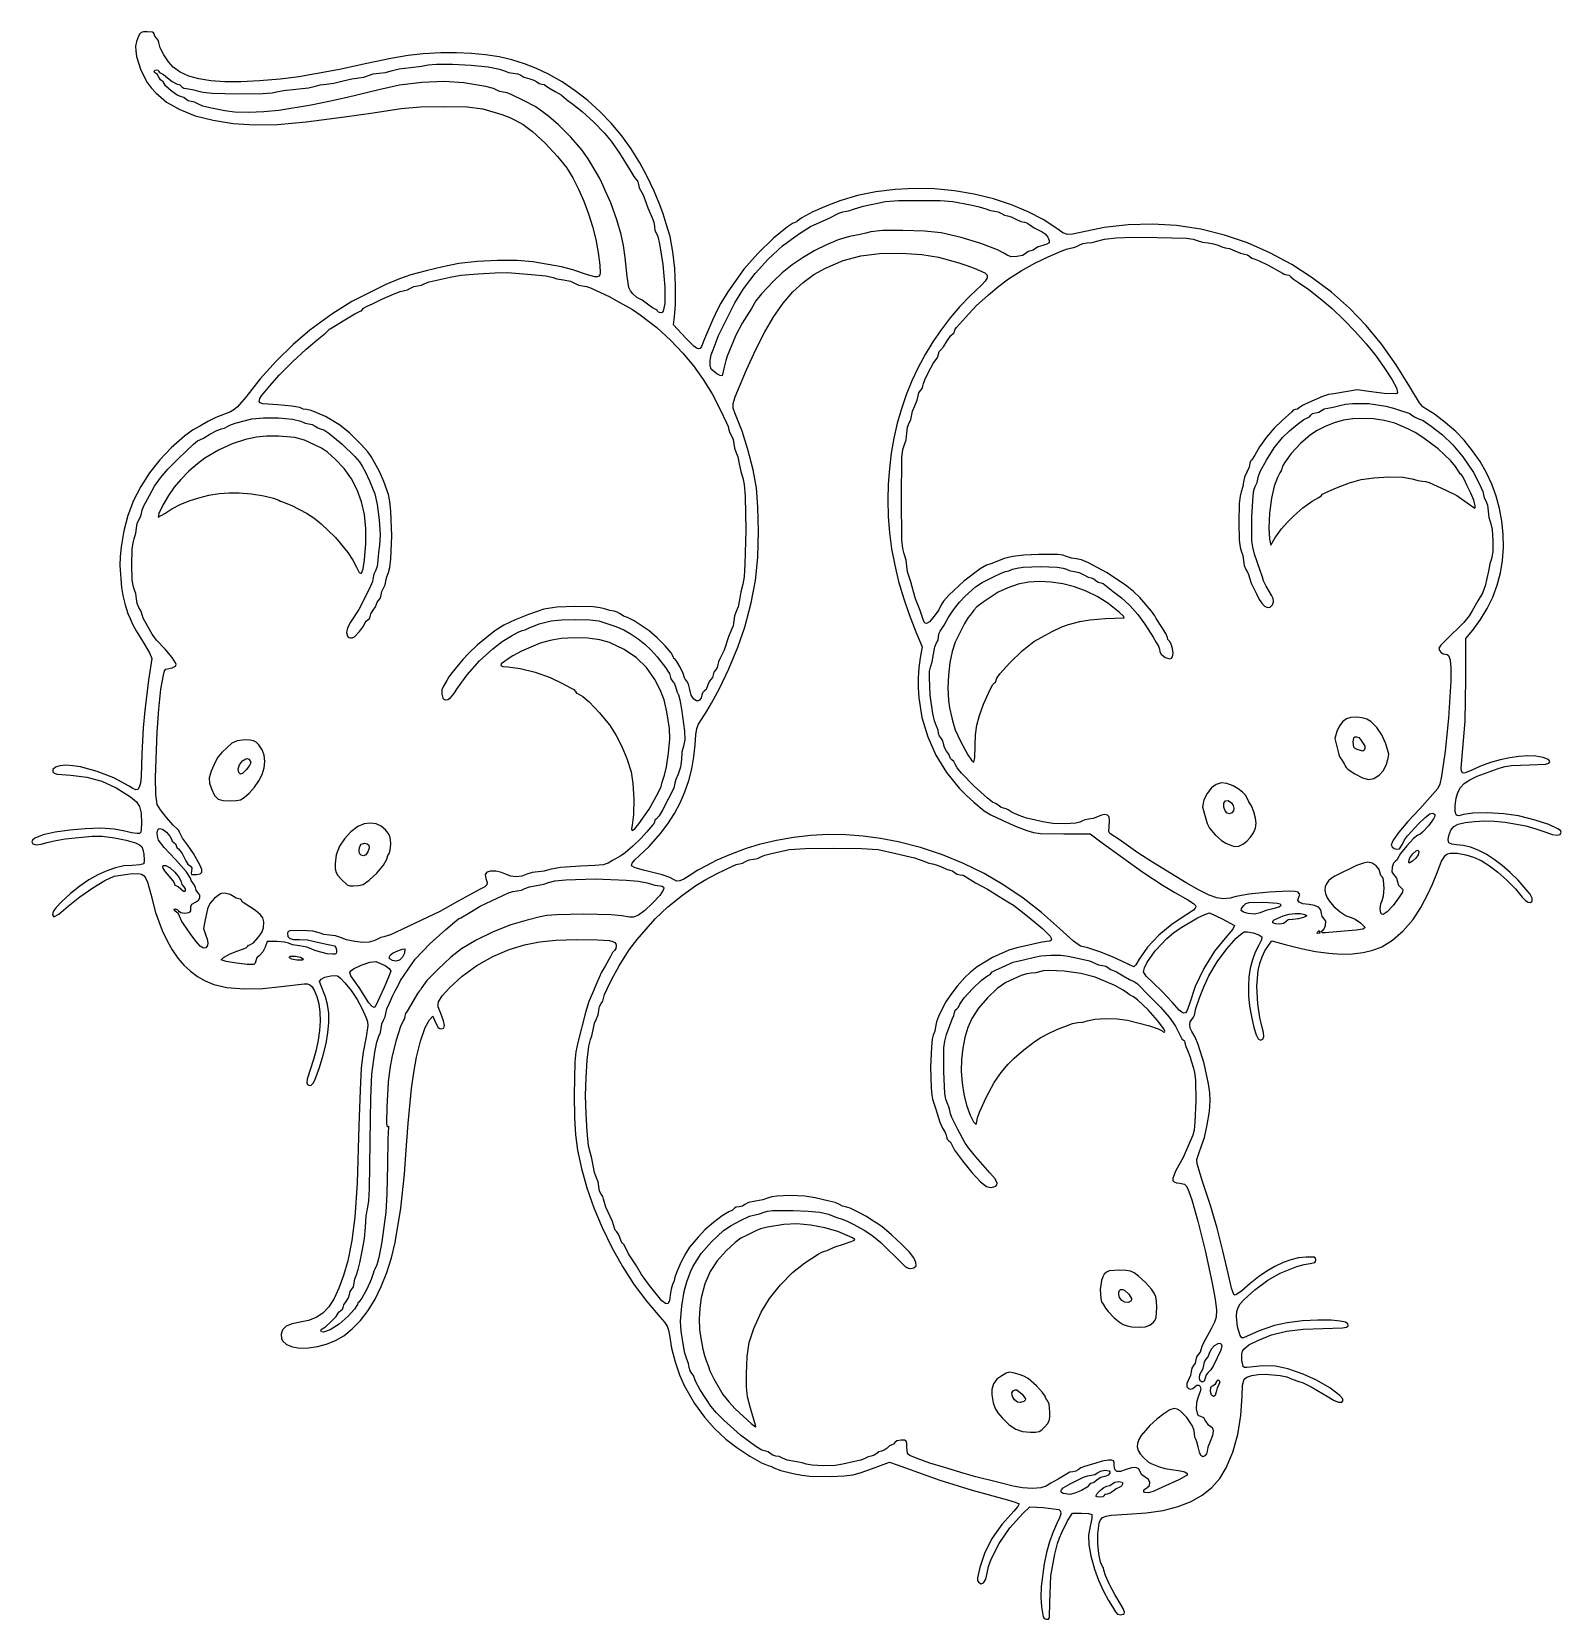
# Model space of a CAD drawing. Extents: x 20 to 360, y 14 to 367.
import ezdxf

# ---------------------------------------------------------------- set-up
doc = ezdxf.new("R2010")
doc.units = 0

msp = doc.modelspace()

# ---------------------------------------------------------------- linework, layer by layer
at = {"layer": 'Layer 1'}
for p, q in [((43.396655, 364.341953), (43.184437, 363.321652)), ((43.184437, 363.321652), (43.1905, 362.294738)), ((43.850305, 365.583841), (43.396655, 364.341953)), ((44.113235, 366.074975), (43.850305, 365.583841)), ((43.850305, 365.583841), (43.850305, 365.583841)), ((44.445618, 366.364363), (44.113235, 366.074975)), ((44.956595, 366.501615), (44.445618, 366.364363)), ((45.755307, 366.536342), (44.956595, 366.501615)), ((46.910655, 366.421689), (45.755307, 366.536342)), ((47.184057, 366.268451), (46.910655, 366.421689)), ((47.272252, 366.042453), (47.184057, 366.268451)), ((47.431002, 365.583841), (47.272252, 366.042453)), ((47.801419, 365.12523), (47.431002, 365.583841)), ((48.171836, 364.662209), (47.801419, 365.12523)), ((48.330586, 364.172729), (48.171836, 364.662209)), ((48.648637, 362.989821), (48.330586, 364.172729)), ((43.1905, 362.294738), (43.391694, 361.033005)), ((43.391694, 361.033005), (44.311948, 357.991466)), ((49.446246, 361.403422), (48.648637, 362.989821)), ((50.488595, 359.817024), (49.446246, 361.403422)), ((51.540866, 358.634115), (50.488595, 359.817024)), ((99.846096, 360.599199), (94.544504, 359.445504)), ((103.699093, 361.293179), (99.846096, 360.599199)), ((107.07584, 361.663045), (103.699093, 361.293179)), ((110.948681, 361.844395), (107.07584, 361.663045)), ((114.462336, 361.869819), (110.948681, 361.844395)), ((117.772179, 361.730293), (114.462336, 361.869819)), ((120.905909, 361.419614), (117.772179, 361.730293)), ((123.891224, 360.931582), (120.905909, 361.419614)), ((126.755823, 360.259994), (123.891224, 360.931582)), ((129.527404, 359.398651), (126.755823, 360.259994)), ((44.311948, 357.991466), (45.726643, 355.294299)), ((47.272252, 357.716892), (47.431002, 357.972656)), ((47.382495, 357.474357), (47.272252, 357.716892)), ((47.62503, 357.364114), (47.382495, 357.474357)), ((47.431002, 357.972656), (47.801419, 358.06967)), ((47.991037, 357.10835), (47.62503, 357.364114)), ((47.801419, 358.06967), (48.171836, 357.972656)), ((48.330586, 356.482169), (47.991037, 357.10835)), ((48.171836, 357.972656), (48.330586, 357.716892)), ((48.330586, 357.716892), (48.467287, 357.474357)), ((48.670135, 355.855988), (48.330586, 356.482169)), ((48.467287, 357.474357), (48.789197, 357.364114)), ((48.789197, 357.364114), (49.38451, 357.042204)), ((49.38451, 357.042204), (50.270865, 356.270502)), ((50.270865, 356.270502), (51.289511, 355.450293)), ((53.096465, 357.545188), (51.540866, 358.634115)), ((54.983207, 356.682811), (53.096465, 357.545188)), ((57.237886, 356.042023), (54.983207, 356.682811)), ((79.445606, 356.517447), (75.318103, 355.98828)), ((83.149775, 357.187725), (79.445606, 356.517447)), ((88.437035, 358.144635), (83.149775, 357.187725)), ((94.544504, 359.445504), (88.437035, 358.144635)), ((91.184294, 356.098523), (92.745336, 356.30578)), ((92.745336, 356.30578), (93.900684, 356.477759)), ((93.900684, 356.477759), (94.897282, 356.834947)), ((94.897282, 356.834947), (95.964435, 357.192135)), ((95.964435, 357.192135), (97.296172, 357.364114)), ((97.296172, 357.364114), (98.685236, 357.505225)), ((98.685236, 357.505225), (99.942007, 357.858003)), ((99.942007, 357.858003), (101.683849, 358.268108)), ((101.683849, 358.268108), (104.245899, 358.598837)), ((104.245899, 358.598837), (106.675657, 358.86783)), ((106.675657, 358.86783), (108.126457, 359.163282)), ((108.126457, 359.163282), (110.031458, 359.354554)), ((110.031458, 359.354554), (113.576877, 359.317622)), ((113.576877, 359.317622), (117.730838, 359.088868)), ((117.730838, 359.088868), (121.461465, 358.70467)), ((121.461465, 358.70467), (124.005877, 358.219601)), ((121.461465, 358.70467), (121.461465, 358.70467)), ((124.005877, 358.219601), (125.306746, 357.787448)), ((125.306746, 357.787448), (125.999072, 357.483177)), ((125.999072, 357.483177), (127.035358, 357.364114)), ((127.035358, 357.364114), (128.067233, 357.223003)), ((128.067233, 357.223003), (128.728692, 356.870225)), ((128.728692, 356.870225), (129.443068, 356.446891)), ((129.443068, 356.446891), (130.52786, 356.129391)), ((132.233666, 358.34135), (129.527404, 359.398651)), ((134.902307, 357.081892), (132.233666, 358.34135)), ((137.887898, 355.392554), (134.902307, 357.081892)), ((45.726643, 355.294299), (46.620956, 354.073951)), ((46.620956, 354.073951), (47.64074, 352.93861)), ((47.64074, 352.93861), (50.059198, 350.921506)), ((49.036142, 355.600224), (48.670135, 355.855988)), ((49.278677, 355.50321), (49.036142, 355.600224)), ((49.38892, 355.247446), (49.278677, 355.50321)), ((49.88777, 354.453695), (49.38892, 355.247446)), ((51.051386, 353.395361), (49.88777, 354.453695)), ((52.380367, 352.469319), (51.051386, 353.395361)), ((51.289511, 355.450293), (52.2817, 355.000501)), ((52.2817, 355.000501), (53.004894, 354.731508)), ((53.004894, 354.731508), (53.410589, 354.330223)), ((53.410589, 354.330223), (53.904478, 353.977445)), ((53.904478, 353.977445), (54.927535, 353.836334)), ((54.927535, 353.836334), (56.13139, 353.664355)), ((56.13139, 353.664355), (57.150036, 353.307167)), ((57.150036, 353.307167), (58.172196, 353.092744)), ((59.897295, 355.617863), (57.237886, 356.042023)), ((58.172196, 353.092744), (60.174556, 352.927931)), ((62.998227, 355.405369), (59.897295, 355.617863)), ((60.174556, 352.927931), (65.815146, 352.760361)), ((66.577477, 355.399582), (62.998227, 355.405369)), ((65.815146, 352.760361), (71.46235, 352.830917)), ((70.671838, 355.595539), (66.577477, 355.399582)), ((75.318103, 355.98828), (70.671838, 355.595539)), ((71.46235, 352.830917), (73.472978, 352.96376)), ((73.472978, 352.96376), (74.506714, 353.166056)), ((74.506714, 353.166056), (76.058937, 353.510014)), ((76.058937, 353.510014), (78.775327, 353.801056)), ((78.775327, 353.801056), (81.544635, 354.109737)), ((81.544635, 354.109737), (83.149775, 354.471334)), ((83.149775, 354.471334), (84.155192, 354.775605)), ((84.155192, 354.775605), (85.478109, 354.894668)), ((85.478109, 354.894668), (87.23318, 355.101925)), ((87.23318, 355.101925), (89.252834, 355.600224)), ((89.252834, 355.600224), (91.184294, 356.098523)), ((97.190339, 353.659945), (90.134779, 351.931333)), ((101.777004, 354.646621), (97.190339, 353.659945)), ((106.763852, 355.256265), (101.777004, 354.646621)), ((111.691168, 355.455806), (106.763852, 355.256265)), ((116.09924, 355.212168), (111.691168, 355.455806)), ((120.963166, 354.37873), (116.09924, 355.212168)), ((122.702252, 353.917363), (120.963166, 354.37873)), ((123.578133, 353.518834), (122.702252, 353.917363)), ((124.102891, 353.245431), (123.578133, 353.518834)), ((124.812856, 353.130778), (124.102891, 353.245431)), ((125.681572, 352.972028), (124.812856, 353.130778)), ((126.576746, 352.601611), (125.681572, 352.972028)), ((130.52786, 356.129391), (131.612652, 355.811891)), ((131.612652, 355.811891), (132.327028, 355.388557)), ((132.327028, 355.388557), (132.803278, 355.035779)), ((132.803278, 355.035779), (133.385362, 354.894668)), ((133.385362, 354.894668), (133.88807, 354.802064)), ((133.88807, 354.802064), (134.232029, 354.577168)), ((134.232029, 354.577168), (134.933175, 354.05682)), ((134.933175, 354.05682), (136.348697, 353.271889)), ((136.348697, 353.271889), (137.715712, 352.495778)), ((140.795353, 353.436151), (137.887898, 355.392554)), ((143.599456, 351.236663), (140.795353, 353.436151)), ((50.059198, 350.921506), (52.98698, 349.240091)), ((53.375311, 352.072444), (52.380367, 352.469319)), ((52.98698, 349.240091), (56.429046, 347.891473)), ((53.864791, 351.913694), (53.375311, 352.072444)), ((54.327812, 351.543277), (53.864791, 351.913694)), ((54.861389, 351.17286), (54.327812, 351.543277)), ((55.527257, 351.01411), (54.861389, 351.17286)), ((56.28132, 350.85536), (55.527257, 351.01411)), ((57.008925, 350.484943), (56.28132, 350.85536)), ((58.106946, 350.021922), (57.008925, 350.484943)), ((59.65476, 349.638276), (58.106946, 350.021922)), ((62.970873, 348.93272), (59.65476, 349.638276)), ((82.206093, 350.251228), (74.965325, 349.073831)), ((86.43061, 351.084666), (82.206093, 350.251228)), ((90.134779, 351.931333), (86.43061, 351.084666)), ((95.955616, 348.544664), (102.164509, 349.461887)), ((102.164509, 349.461887), (106.431469, 349.838367)), ((106.431469, 349.838367), (111.746841, 349.960186)), ((111.746841, 349.960186), (116.804245, 349.824035)), ((116.804245, 349.824035), (120.297298, 349.426609)), ((120.297298, 349.426609), (124.552683, 348.178657)), ((129.469526, 351.190499), (126.576746, 352.601611)), ((131.943382, 349.942547), (129.469526, 351.190499)), ((133.173695, 349.038553), (131.943382, 349.942547)), ((137.715712, 352.495778), (138.288976, 352.037166)), ((138.288976, 352.037166), (138.884289, 351.468312)), ((138.884289, 351.468312), (140.299811, 350.449665)), ((140.299811, 350.449665), (142.352538, 348.822477)), ((146.274988, 348.818067), (143.599456, 351.236663)), ((56.429046, 347.891473), (60.390357, 346.872758)), ((60.390357, 346.872758), (64.875874, 346.181051)), ((65.147624, 348.64719), (62.970873, 348.93272)), ((64.875874, 346.181051), (69.548529, 345.851976)), ((68.214036, 348.579942), (65.147624, 348.64719)), ((71.65748, 348.72436), (68.214036, 348.579942)), ((69.548529, 345.851976), (74.661054, 345.956155)), ((74.965325, 349.073831), (71.65748, 348.72436)), ((74.661054, 345.956155), (81.063423, 346.5432)), ((81.063423, 346.5432), (89.605612, 347.662719)), ((89.605612, 347.662719), (95.955616, 348.544664)), ((124.552683, 348.178657), (126.314919, 347.506725)), ((126.314919, 347.506725), (127.352858, 346.957163)), ((127.352858, 346.957163), (129.257859, 345.898829)), ((129.257859, 345.898829), (131.302869, 344.380781)), ((134.937585, 347.733275), (133.173695, 349.038553)), ((137.142999, 345.869615), (134.937585, 347.733275)), ((139.854428, 343.116293), (137.142999, 345.869615)), ((142.352538, 348.822477), (144.947661, 346.427996)), ((144.947661, 346.427996), (147.344346, 343.980599)), ((148.796731, 346.20434), (146.274988, 348.818067)), ((151.139466, 343.419461), (148.796731, 346.20434)), ((131.302869, 344.380781), (134.108557, 341.771326)), ((142.29466, 340.316668), (139.854428, 343.116293)), ((147.344346, 343.980599), (148.80176, 342.19466)), ((148.80176, 342.19466), (150.671484, 339.548825)), ((153.277976, 340.487407), (151.139466, 343.419461)), ((134.108557, 341.771326), (136.887786, 338.844371)), ((136.887786, 338.844371), (138.853421, 336.373823)), ((143.686479, 338.314102), (142.29466, 340.316668)), ((150.671484, 339.548825), (152.964541, 335.844656)), ((155.187042, 337.432157), (153.277976, 340.487407)), ((138.853421, 336.373823), (140.258401, 334.053894)), ((144.568424, 336.832434), (143.686479, 338.314102)), ((146.314675, 333.922016), (144.568424, 336.832434)), ((152.964541, 335.844656), (153.824437, 334.389447)), ((156.730997, 334.501344), (155.187042, 337.432157)), ((140.258401, 334.053894), (141.553826, 331.539662)), ((147.108426, 332.175765), (146.314675, 333.922016)), ((147.567037, 331.082153), (147.108426, 332.175765)), ((153.824437, 334.389447), (154.446208, 333.622155)), ((154.446208, 333.622155), (154.73725, 333.198821)), ((154.73725, 333.198821), (154.869542, 332.563821)), ((154.869542, 332.563821), (154.988605, 331.867084)), ((154.988605, 331.867084), (155.292876, 331.329098)), ((158.331176, 331.13066), (156.730997, 334.501344)), ((216.235275, 331.725973), (211.87764, 331.51596)), ((220.645827, 331.621793), (216.235275, 331.725973)), ((225.06134, 331.20342), (220.645827, 331.621793)), ((141.553826, 331.539662), (142.726055, 328.871641)), ((142.726055, 328.871641), (143.761445, 326.090344)), ((148.722385, 328.502464), (147.567037, 331.082153)), ((150.036483, 324.732149), (148.722385, 328.502464)), ((155.292876, 331.329098), (155.901418, 330.279583)), ((155.901418, 330.279583), (156.98621, 327.377984)), ((159.646928, 328.070862), (158.331176, 331.13066)), ((160.337601, 326.072705), (159.646928, 328.070862)), ((199.601792, 329.000763), (196.725549, 327.883449)), ((203.512943, 330.153355), (199.601792, 329.000763)), ((207.620877, 330.991754), (203.512943, 330.153355)), ((204.800858, 327.75722), (209.726521, 328.789096)), ((211.87764, 331.51596), (207.620877, 330.991754)), ((209.726521, 328.789096), (212.649617, 329.007377)), ((212.649617, 329.007377), (217.262741, 329.080138)), ((217.262741, 329.080138), (221.856021, 329.007377)), ((221.856021, 329.007377), (224.719586, 328.789096)), ((224.719586, 328.789096), (228.600144, 328.048262)), ((224.719586, 328.789096), (224.719586, 328.789096)), ((229.433858, 330.470855), (225.06134, 331.20342)), ((228.600144, 328.048262), (230.549242, 327.620519)), ((233.715425, 329.424096), (229.433858, 330.470855)), ((237.760796, 328.100076), (233.715425, 329.424096)), ((241.445673, 326.557775), (237.760796, 328.100076)), ((143.761445, 326.090344), (144.646353, 323.236288)), ((151.004969, 321.454621), (150.036483, 324.732149)), ((156.98621, 327.377984), (157.903433, 325.19076)), ((157.903433, 325.19076), (158.256211, 324.247079)), ((161.043157, 323.850204), (160.337601, 326.072705)), ((191.158271, 325.225487), (190.147342, 324.485204)), ((193.631025, 326.491629), (191.158271, 325.225487)), ((193.110677, 323.241662), (197.202902, 325.155483)), ((196.725549, 327.883449), (193.631025, 326.491629)), ((197.202902, 325.155483), (199.390126, 326.213817)), ((199.390126, 326.213817), (200.263251, 326.535727)), ((200.263251, 326.535727), (201.08346, 326.672428)), ((201.08346, 326.672428), (201.841933, 326.791491)), ((201.841933, 326.791491), (202.600405, 327.095762)), ((202.600405, 327.095762), (204.800858, 327.75722)), ((230.549242, 327.620519), (232.022091, 327.166317)), ((232.022091, 327.166317), (233.045147, 326.813539)), ((233.045147, 326.813539), (233.96237, 326.672428)), ((233.96237, 326.672428), (234.76494, 326.513678)), ((234.76494, 326.513678), (235.514593, 326.143261)), ((235.514593, 326.143261), (236.167232, 325.772844)), ((236.167232, 325.772844), (236.819871, 325.614094)), ((236.819871, 325.614094), (237.626851, 325.406837)), ((237.626851, 325.406837), (238.724873, 324.908538)), ((238.724873, 324.908538), (239.831714, 324.410239)), ((244.793205, 324.790578), (241.445673, 326.557775)), ((247.826545, 322.79187), (244.793205, 324.790578)), ((144.646353, 323.236288), (145.367136, 320.349985)), ((151.566658, 319.070062), (151.004969, 321.454621)), ((158.256211, 324.247079), (158.397322, 323.250481)), ((158.397322, 323.250481), (158.511975, 322.412634)), ((158.511975, 322.412634), (158.785378, 321.839369)), ((158.785378, 321.839369), (159.148009, 321.031701)), ((159.148009, 321.031701), (159.53007, 319.445991)), ((161.884312, 321.035697), (161.043157, 323.850204)), ((162.533644, 317.65895), (161.884312, 321.035697)), ((187.937519, 323.192053), (184.860082, 320.639924)), ((186.870365, 318.941629), (190.394287, 321.592425)), ((189.06882, 323.935229), (187.937519, 323.192053)), ((189.794564, 324.202982), (189.06882, 323.935229)), ((190.037099, 324.277947), (189.794564, 324.202982)), ((190.147342, 324.485204), (190.037099, 324.277947)), ((190.394287, 321.592425), (193.110677, 323.241662)), ((201.759802, 321.057401), (199.262244, 320.273366)), ((204.082073, 321.521869), (201.759802, 321.057401)), ((205.378532, 321.751175), (204.082073, 321.521869)), ((206.516241, 322.086314), (205.378532, 321.751175)), ((209.086008, 322.355307), (206.516241, 322.086314)), ((213.554162, 322.386175), (209.086008, 322.355307)), ((218.392733, 322.205377), (213.554162, 322.386175)), ((222.073751, 321.839369), (218.392733, 322.205377)), ((226.550173, 320.819069), (222.073751, 321.839369)), ((239.831714, 324.410239), (240.594596, 324.202982)), ((240.594596, 324.202982), (241.110534, 324.088329)), ((241.110534, 324.088329), (241.547097, 323.814926)), ((241.547097, 323.814926), (242.764181, 322.95062)), ((242.764181, 322.95062), (244.510432, 322.086314)), ((244.510432, 322.086314), (245.204412, 321.616127)), ((245.204412, 321.616127), (245.776023, 320.917737)), ((249.138438, 321.880711), (247.826545, 322.79187)), ((250.14606, 321.482182), (249.138438, 321.880711)), ((251.299203, 321.52683), (250.14606, 321.482182)), ((253.047659, 321.945203), (251.299203, 321.52683)), ((258.302674, 323.049081), (253.047659, 321.945203)), ((263.642024, 323.665547), (258.302674, 323.049081)), ((269.024369, 323.799974), (263.642024, 323.665547)), ((274.408367, 323.457738), (269.024369, 323.799974)), ((279.752678, 322.644213), (274.408367, 323.457738)), ((285.015961, 321.364773), (279.752678, 322.644213)), ((290.156873, 319.624792), (285.015961, 321.364773)), ((145.367136, 320.349985), (145.910152, 317.47195)), ((145.910152, 317.47195), (146.261759, 314.642698)), ((151.936524, 316.368003), (151.566658, 319.070062)), ((159.53007, 319.445991), (160.244997, 314.836726)), ((162.95808, 313.938245), (162.533644, 317.65895)), ((184.860082, 320.639924), (181.365926, 317.267587)), ((183.660637, 316.022942), (186.870365, 318.941629)), ((194.045539, 317.910304), (191.478528, 316.413134)), ((196.665467, 319.210691), (194.045539, 317.910304)), ((199.262244, 320.273366), (196.665467, 319.210691)), ((230.950527, 319.497805), (226.550173, 320.819069)), ((234.590204, 318.103781), (230.950527, 319.497805)), ((235.910848, 317.450797), (234.590204, 318.103781)), ((236.784594, 316.8652), (235.910848, 317.450797)), ((241.436853, 317.694228), (240.947374, 317.323811)), ((242.005708, 317.852978), (241.436853, 317.694228)), ((242.570153, 317.994089), (242.005708, 317.852978)), ((243.028764, 318.346867), (242.570153, 317.994089)), ((243.681403, 318.765791), (243.028764, 318.346867)), ((244.651543, 319.052423), (243.681403, 318.765791)), ((245.568766, 319.321416), (244.651543, 319.052423)), ((246.062655, 319.616868), (245.568766, 319.321416)), ((245.776023, 320.917737), (246.102894, 320.186274)), ((245.886266, 316.512422), (248.743768, 317.8177)), ((246.102894, 320.186274), (246.062655, 319.616868)), ((248.743768, 317.8177), (250.137241, 318.333638)), ((250.137241, 318.333638), (251.213214, 318.558534)), ((251.213214, 318.558534), (252.011374, 318.717284)), ((252.011374, 318.717284), (252.730159, 319.087701)), ((252.730159, 319.087701), (253.554778, 319.458118)), ((253.554778, 319.458118), (254.564605, 319.616868)), ((254.564605, 319.616868), (255.667036, 319.735931)), ((255.667036, 319.735931), (256.716551, 320.040202)), ((256.716551, 320.040202), (258.354212, 320.464638)), ((258.354212, 320.464638), (260.954296, 320.736938)), ((260.954296, 320.736938), (264.778079, 320.863718)), ((264.778079, 320.863718), (270.086837, 320.851591)), ((270.086837, 320.851591), (276.569133, 320.661973)), ((276.569133, 320.661973), (278.093795, 320.469599)), ((278.093795, 320.469599), (278.976842, 320.181313)), ((278.976842, 320.181313), (280.14101, 319.780028)), ((278.976842, 320.181313), (278.976842, 320.181313)), ((280.14101, 319.780028), (281.411011, 319.616868)), ((281.411011, 319.616868), (282.614866, 319.444889)), ((282.614866, 319.444889), (283.633512, 319.087701)), ((283.633512, 319.087701), (284.46695, 318.717284)), ((284.46695, 318.717284), (285.221013, 318.558534)), ((285.221013, 318.558534), (286.133826, 318.351277)), ((286.133826, 318.351277), (287.337681, 317.852978)), ((287.337681, 317.852978), (288.559175, 317.367908)), ((295.134075, 317.429644), (290.156873, 319.624792)), ((111.450287, 314.337325), (107.729582, 313.452072)), ((115.005628, 315.030754), (111.450287, 314.337325)), ((119.062024, 315.497634), (115.005628, 315.030754)), ((123.591363, 315.723081), (119.062024, 315.497634)), ((127.928878, 315.690559), (123.591363, 315.723081)), ((131.409805, 315.383532), (127.928878, 315.690559)), ((137.808316, 314.276691), (131.409805, 315.383532)), ((140.255162, 313.612476), (137.808316, 314.276691)), ((146.261759, 314.642698), (146.343339, 312.997871)), ((152.32954, 312.137974), (151.936524, 316.368003)), ((160.244997, 314.836726), (160.715184, 309.804127)), ((163.124547, 310.091862), (162.95808, 313.938245)), ((181.365926, 317.267587), (178.258723, 313.796031)), ((180.775023, 312.846286), (183.660637, 316.022942)), ((189.040501, 314.760107), (186.807527, 312.992152)), ((191.478528, 316.413134), (189.040501, 314.760107)), ((193.819403, 312.581703), (196.391513, 314.007698)), ((196.391513, 314.007698), (200.355855, 315.687252)), ((200.355855, 315.687252), (204.240823, 316.754956)), ((204.240823, 316.754956), (208.416833, 317.28688)), ((208.416833, 317.28688), (213.254301, 317.359089)), ((213.254301, 317.359089), (217.809547, 317.059228)), ((217.809547, 317.059228), (221.544584, 316.441866)), ((221.544584, 316.441866), (226.060142, 315.171865)), ((221.544584, 316.441866), (221.544584, 316.441866)), ((226.060142, 315.171865), (227.577088, 314.677976)), ((227.577088, 314.677976), (229.411533, 314.025337)), ((229.411533, 314.025337), (231.775146, 312.949364)), ((237.65827, 316.559826), (236.784594, 316.8652)), ((238.905671, 316.565338), (237.65827, 316.559826)), ((240.133229, 316.835434), (238.905671, 316.565338)), ((239.880221, 313.438843), (242.926238, 315.116192)), ((240.947374, 317.323811), (240.133229, 316.835434)), ((242.926238, 315.116192), (245.886266, 316.512422)), ((288.559175, 317.367908), (289.489627, 317.147422)), ((289.489627, 317.147422), (290.155495, 316.988672)), ((290.155495, 316.988672), (290.689072, 316.618255)), ((290.689072, 316.618255), (291.134454, 316.247838)), ((291.134454, 316.247838), (291.606295, 316.089088)), ((291.606295, 316.089088), (292.736287, 315.667408)), ((292.736287, 315.667408), (294.746019, 314.700025)), ((294.746019, 314.700025), (297.885743, 312.914086)), ((299.981189, 314.800208), (295.134075, 317.429644)), ((304.528994, 311.878903), (299.981189, 314.800208)), ((101.776453, 311.608807), (98.77784, 310.374084)), ((104.339606, 312.500674), (101.776453, 311.608807)), ((107.729582, 313.452072), (104.339606, 312.500674)), ((106.666838, 310.232973), (107.420901, 310.585751)), ((107.420901, 310.585751), (108.382221, 310.978217)), ((108.382221, 310.978217), (109.713958, 311.291307)), ((109.713958, 311.291307), (113.065349, 312.032141)), ((113.065349, 312.032141), (115.431718, 312.419646)), ((115.431718, 312.419646), (119.190457, 312.777385)), ((119.190457, 312.777385), (123.061644, 313.009446)), ((123.061644, 313.009446), (125.765357, 313.019919)), ((125.765357, 313.019919), (131.127583, 312.631864)), ((131.127583, 312.631864), (134.276126, 312.323183)), ((131.127583, 312.631864), (131.127583, 312.631864)), ((134.276126, 312.323183), (135.890086, 311.961585)), ((135.890086, 311.961585), (136.763211, 311.652905)), ((136.763211, 311.652905), (138.21842, 311.397141)), ((138.21842, 311.397141), (139.748595, 311.08846)), ((139.748595, 311.08846), (140.828978, 310.621029)), ((143.545368, 312.561308), (140.255162, 313.612476)), ((140.828978, 310.621029), (141.640367, 310.250612)), ((145.170352, 312.102697), (143.545368, 312.561308)), ((145.688495, 312.072655), (145.170352, 312.102697)), ((146.041273, 312.199711), (145.688495, 312.072655)), ((146.251837, 312.502052), (146.041273, 312.199711)), ((146.343339, 312.997871), (146.251837, 312.502052)), ((152.744055, 309.690577), (152.32954, 312.137974)), ((178.258723, 313.796031), (174.695666, 308.720438)), ((178.223446, 309.421584), (180.775023, 312.846286)), ((184.855672, 311.150196), (182.227476, 308.297104)), ((186.807527, 312.992152), (184.855672, 311.150196)), ((189.174584, 308.74414), (191.42506, 310.841515)), ((191.42506, 310.841515), (193.819403, 312.581703)), ((231.914052, 311.118777), (231.034312, 310.197695)), ((231.775146, 312.949364), (232.284469, 312.484689)), ((232.330771, 311.877801), (231.914052, 311.118777)), ((232.284469, 312.484689), (232.330771, 311.877801)), ((234.879592, 310.021306), (237.085557, 311.675504)), ((237.085557, 311.675504), (239.880221, 313.438843)), ((297.885743, 312.914086), (298.326716, 312.658322)), ((298.326716, 312.658322), (298.873522, 312.561308)), ((298.873522, 312.561308), (299.38064, 312.424607)), ((299.38064, 312.424607), (299.755467, 312.102697)), ((299.755467, 312.102697), (300.364009, 311.529432)), ((300.364009, 311.529432), (301.448801, 310.797418)), ((301.448801, 310.797418), (303.804214, 309.242508)), ((308.789064, 308.654981), (304.528994, 311.878903)), ((98.77784, 310.374084), (91.193113, 306.59936)), ((95.955616, 306.140748), (97.719506, 307.022693)), ((97.719506, 307.022693), (100.577008, 308.292694)), ((100.577008, 308.292694), (101.908745, 308.821861)), ((101.908745, 308.821861), (102.870065, 309.033528)), ((102.870065, 309.033528), (103.540343, 309.192278)), ((103.540343, 309.192278), (104.210621, 309.562695)), ((104.210621, 309.562695), (104.969094, 309.933112)), ((104.969094, 309.933112), (105.8334, 310.091862)), ((105.8334, 310.091862), (106.666838, 310.232973)), ((141.640367, 310.250612), (142.451756, 310.091862)), ((142.451756, 310.091862), (143.320472, 309.955161)), ((143.320472, 309.955161), (144.215646, 309.633251)), ((144.215646, 309.633251), (148.519538, 307.622416)), ((148.519538, 307.622416), (150.459817, 306.564082)), ((153.093525, 308.977855), (152.744055, 309.690577)), ((153.634819, 308.327972), (153.093525, 308.977855)), ((154.450618, 307.587138), (153.634819, 308.327972)), ((154.975375, 307.269638), (154.450618, 307.587138)), ((155.672112, 306.903631), (154.975375, 307.269638)), ((156.845099, 306.034915), (155.672112, 306.903631)), ((160.715184, 309.804127), (160.725657, 306.140748)), ((163.08045, 305.95113), (163.124547, 310.091862)), ((174.695666, 308.720438), (173.148955, 306.240518)), ((176.296396, 306.325957), (178.223446, 309.421584)), ((182.227476, 308.297104), (180.975114, 306.740471)), ((187.034076, 306.246582), (189.174584, 308.74414)), ((228.574349, 307.88774), (226.262232, 305.471435)), ((231.034312, 310.197695), (228.574349, 307.88774)), ((229.878964, 305.651269), (232.586535, 308.081027)), ((232.586535, 308.081027), (234.879592, 310.021306)), ((303.804214, 309.242508), (306.322098, 307.301057)), ((306.322098, 307.301057), (308.926799, 305.049548)), ((312.772975, 305.117692), (308.789064, 308.654981)), ((86.734881, 303.781546), (81.879774, 300.249356)), ((91.193113, 306.59936), (86.734881, 303.781546)), ((89.64089, 302.507135), (91.850162, 303.87415)), ((91.850162, 303.87415), (93.027559, 304.447414)), ((93.027559, 304.447414), (93.349469, 304.540018)), ((93.349469, 304.540018), (93.48617, 304.764914)), ((93.48617, 304.764914), (93.768392, 305.104463)), ((93.768392, 305.104463), (94.473948, 305.47047)), ((94.473948, 305.47047), (95.955616, 306.140748)), ((150.459817, 306.564082), (152.223707, 305.541026)), ((152.223707, 305.541026), (153.519064, 304.822241)), ((153.519064, 304.822241), (155.257598, 303.653663)), ((155.257598, 303.653663), (158.926489, 300.813801)), ((158.004856, 305.166199), (156.845099, 306.034915)), ((158.714822, 304.800192), (158.004856, 305.166199)), ((158.988225, 304.703178), (158.714822, 304.800192)), ((159.102878, 304.447414), (158.988225, 304.703178)), ((159.305725, 304.204879), (159.102878, 304.447414)), ((159.773156, 304.094636), (159.305725, 304.204879)), ((160.130344, 304.176216), (159.773156, 304.094636)), ((160.381698, 304.482692), (160.130344, 304.176216)), ((160.725657, 306.140748), (160.381698, 304.482692)), ((162.877603, 303.212691), (163.08045, 305.95113)), ((172.508442, 304.941303), (171.344275, 302.436579)), ((173.148955, 306.240518), (172.508442, 304.941303)), ((172.649553, 299.049911), (176.296396, 306.325957)), ((179.952058, 305.082414), (177.936813, 301.814808)), ((180.975114, 306.740471), (179.952058, 305.082414)), ((184.969636, 303.305846), (187.034076, 306.246582)), ((226.262232, 305.471435), (224.09946, 302.952397)), ((227.54181, 303.036302), (229.878964, 305.651269)), ((308.926799, 305.049548), (311.542662, 302.564461)), ((316.492302, 301.256289), (312.772975, 305.117692)), ((81.879774, 300.249356), (78.134815, 297.015374)), ((85.336998, 299.53498), (86.077832, 300.284634)), ((86.077832, 300.284634), (86.170436, 300.491891)), ((86.170436, 300.491891), (86.395332, 300.566856)), ((86.395332, 300.566856), (89.64089, 302.507135)), ((158.926489, 300.813801), (162.06952, 297.944172)), ((162.630658, 301.413523), (162.877603, 303.212691)), ((165.382326, 298.485466), (162.630658, 301.413523)), ((171.344275, 302.436579), (169.545107, 298.273799)), ((177.936813, 301.814808), (176.530111, 299.155744)), ((180.933359, 295.922864), (182.947364, 299.878939)), ((182.947364, 299.878939), (184.969636, 303.305846)), ((222.087531, 300.334243), (220.227945, 297.620591)), ((224.09946, 302.952397), (222.087531, 300.334243)), ((224.97976, 299.667272), (225.072364, 300.037689)), ((225.072364, 300.037689), (225.209065, 300.465432)), ((225.209065, 300.465432), (225.530975, 300.813801)), ((225.530975, 300.813801), (227.54181, 303.036302)), ((311.542662, 302.564461), (314.094032, 299.922278)), ((314.094032, 299.922278), (316.505256, 297.19948)), ((319.958622, 297.060022), (316.492302, 301.256289)), ((78.134815, 297.015374), (74.4097, 293.348136)), ((81.036965, 296.003342), (83.53783, 298.09741)), ((83.53783, 298.09741), (85.336998, 299.53498)), ((162.06952, 297.944172), (164.756145, 295.160533)), ((167.168816, 296.676376), (165.382326, 298.485466)), ((167.750555, 296.217076), (167.168816, 296.676376)), ((168.850024, 296.590386), (168.541136, 296.176561)), ((169.545107, 298.273799), (168.850024, 296.590386)), ((171.450108, 295.874909), (172.155664, 297.638799)), ((172.155664, 297.638799), (172.649553, 299.049911)), ((176.530111, 299.155744), (174.589832, 294.463797)), ((220.227945, 297.620591), (218.5222, 294.815059)), ((222.003195, 295.874909), (222.633786, 296.558416)), ((222.633786, 296.558416), (223.449585, 297.850465)), ((223.449585, 297.850465), (224.247745, 299.023452)), ((224.247745, 299.023452), (224.754864, 299.508522)), ((224.754864, 299.508522), (224.97976, 299.667272)), ((316.505256, 297.19948), (318.700679, 294.472547)), ((323.183509, 292.518143), (319.958622, 297.060022)), ((74.4097, 293.348136), (70.856564, 289.409701)), ((75.14888, 290.29385), (78.030084, 293.198206)), ((78.030084, 293.198206), (81.036965, 296.003342)), ((164.756145, 295.160533), (167.112041, 292.310748)), ((168.191321, 296.051298), (167.750555, 296.217076)), ((168.541136, 296.176561), (168.191321, 296.051298)), ((170.785342, 292.342719), (170.788649, 293.484838)), ((170.788649, 293.484838), (171.016853, 294.746019)), ((171.016853, 294.746019), (171.450108, 295.874909)), ((174.241464, 293.484838), (173.919554, 292.029628)), ((174.589832, 294.463797), (174.241464, 293.484838)), ((178.893724, 291.394628), (180.933359, 295.922864)), ((218.5222, 294.815059), (216.971794, 291.921263)), ((219.392638, 291.04185), (220.3275, 292.823379)), ((220.3275, 292.823379), (221.156528, 293.969907)), ((221.156528, 293.969907), (221.429931, 294.428519)), ((221.429931, 294.428519), (221.544584, 294.992964)), ((221.544584, 294.992964), (221.681285, 295.500082)), ((221.681285, 295.500082), (222.003195, 295.874909)), ((318.700679, 294.472547), (320.604646, 291.817962)), ((70.856564, 289.409701), (67.627543, 285.362124)), ((73.025046, 287.902126), (75.14888, 290.29385)), ((167.112041, 292.310748), (169.262884, 289.242682)), ((169.262884, 289.242682), (171.238441, 286.06768)), ((171.026774, 291.571017), (170.785342, 292.342719)), ((172.292365, 290.56119), (171.026774, 291.571017)), ((173.026033, 290.157149), (172.292365, 290.56119)), ((173.425665, 290.054072), (173.026033, 290.157149)), ((173.919554, 292.029628), (173.425665, 290.054072)), ((177.306223, 287.690459), (178.893724, 291.394628)), ((216.971794, 291.921263), (215.578226, 288.942821)), ((218.510693, 289.207404), (219.392638, 291.04185)), ((320.604646, 291.817962), (322.280342, 289.188112)), ((326.178539, 287.619903), (323.183509, 292.518143)), ((71.155323, 285.679624), (73.025046, 287.902126)), ((171.238441, 286.06768), (173.002331, 282.575178)), ((176.347659, 285.401261), (177.306223, 287.690459)), ((214.342995, 285.88335), (213.267599, 282.746468)), ((215.578226, 288.942821), (214.342995, 285.88335)), ((216.95847, 285.609069), (217.11722, 286.274937)), ((217.11722, 286.274937), (217.487637, 286.808514)), ((217.487637, 286.808514), (217.858054, 287.271535)), ((217.858054, 287.271535), (218.016804, 287.761015)), ((218.016804, 287.761015), (218.157915, 288.404834)), ((218.157915, 288.404834), (218.510693, 289.207404)), ((308.160402, 285.91775), (306.811027, 285.467958)), ((309.351028, 286.102958), (308.160402, 285.91775)), ((312.384919, 286.632125), (309.351028, 286.102958)), ((314.505997, 286.949625), (312.384919, 286.632125)), ((317.076866, 286.632125), (314.505997, 286.949625)), ((320.512042, 286.151465), (317.076866, 286.632125)), ((323.074092, 286.06768), (320.512042, 286.151465)), ((322.280342, 289.188112), (323.215204, 287.421466)), ((323.344188, 286.165728), (323.074092, 286.06768)), ((323.215204, 287.421466), (323.462148, 286.415497)), ((323.462148, 286.415497), (323.344188, 286.165728)), ((328.348123, 284.087714), (326.178539, 287.619903)), ((65.003205, 282.524466), (64.276152, 282.116567)), ((65.779868, 283.18372), (65.003205, 282.524466)), ((67.627543, 285.362124), (65.779868, 283.18372)), ((70.626156, 284.409624), (70.731989, 285.018166)), ((70.840027, 284.09984), (70.626156, 284.409624)), ((70.731989, 285.018166), (71.155323, 285.679624)), ((71.464003, 283.889276), (70.840027, 284.09984)), ((74.788936, 283.633512), (71.464003, 283.889276)), ((77.893382, 283.373338), (74.788936, 283.633512)), ((79.621995, 283.033789), (77.893382, 283.373338)), ((80.398106, 282.711879), (79.621995, 283.033789)), ((81.174218, 282.575178), (80.398106, 282.711879)), ((82.139948, 282.372331), (81.174218, 282.575178)), ((83.396719, 281.9049), (82.139948, 282.372331)), ((173.002331, 282.575178), (174.448721, 279.682398)), ((175.90834, 283.955422), (176.347659, 285.401261)), ((175.912198, 282.913073), (175.90834, 283.955422)), ((176.283167, 281.834344), (175.912198, 282.913073)), ((213.267599, 282.746468), (212.353537, 279.535792)), ((215.547358, 281.164066), (215.754615, 282.204761)), ((215.754615, 282.204761), (216.252914, 283.457123)), ((216.252914, 283.457123), (216.737984, 284.678617)), ((216.737984, 284.678617), (216.95847, 285.609069)), ((300.302273, 282.438477), (299.967133, 282.116567)), ((300.743245, 282.575178), (300.302273, 282.438477)), ((301.219495, 282.711879), (300.743245, 282.575178)), ((301.695746, 283.033789), (301.219495, 282.711879)), ((302.480677, 283.540908), (301.695746, 283.033789)), ((303.741858, 284.127401), (302.480677, 283.540908)), ((306.811027, 285.467958), (303.741858, 284.127401)), ((306.004047, 282.028372), (306.564082, 282.398789)), ((306.564082, 282.398789), (307.168214, 282.769206)), ((307.168214, 282.769206), (308.010472, 282.927956)), ((308.010472, 282.927956), (309.201098, 283.091116)), ((309.201098, 283.091116), (310.656307, 283.492401)), ((310.656307, 283.492401), (311.940019, 283.802735)), ((311.940019, 283.802735), (313.491209, 283.970856)), ((313.491209, 283.970856), (317.090096, 283.906915)), ((317.090096, 283.906915), (320.841118, 283.353494)), ((320.841118, 283.353494), (322.582477, 282.909766)), ((322.582477, 282.909766), (324.132426, 282.363511)), ((324.132426, 282.363511), (325.755205, 281.869622)), ((329.095572, 283.219549), (328.348123, 284.087714)), ((329.776874, 282.751567), (329.095572, 283.219549)), ((331.710539, 281.551571), (329.776874, 282.751567)), ((57.57337, 279.01212), (55.844757, 277.989064)), ((59.222607, 279.964621), (57.57337, 279.01212)), ((61.030594, 280.811288), (59.222607, 279.964621)), ((64.276152, 282.116567), (61.030594, 280.811288)), ((62.913547, 278.460905), (63.429484, 278.765176)), ((63.429484, 278.765176), (64.076612, 279.144963)), ((64.076612, 279.144963), (65.272749, 279.580975)), ((65.272749, 279.580975), (68.968099, 280.529066)), ((68.968099, 280.529066), (71.559915, 280.768844)), ((71.559915, 280.768844), (74.88595, 280.727503)), ((74.88595, 280.727503), (77.987089, 280.454651)), ((77.987089, 280.454651), (79.904217, 279.999899)), ((79.904217, 279.999899), (80.865537, 279.567746)), ((80.865537, 279.567746), (81.668107, 279.400176)), ((81.668107, 279.400176), (82.369253, 279.241426)), ((82.369253, 279.241426), (83.043941, 278.871009)), ((83.043941, 278.871009), (83.678942, 278.500592)), ((85.372276, 281.022955), (83.396719, 281.9049)), ((86.959777, 280.105732), (85.372276, 281.022955)), ((88.547278, 279.153231), (86.959777, 280.105732)), ((90.672765, 277.424619), (88.547278, 279.153231)), ((174.448721, 279.682398), (174.819138, 278.84896)), ((174.819138, 278.84896), (174.977888, 278.094897)), ((177.927994, 277.808265), (176.283167, 281.834344)), ((212.353537, 279.535792), (211.602308, 276.25494)), ((214.489024, 277.318786), (214.647774, 278.650523)), ((214.647774, 278.650523), (215.018191, 279.611843)), ((215.018191, 279.611843), (215.388608, 280.335038)), ((215.388608, 280.335038), (215.547358, 281.164066)), ((297.815188, 280.14101), (296.093741, 278.497836)), ((299.967133, 282.116567), (297.815188, 280.14101)), ((299.443479, 277.864489), (301.166579, 279.303162)), ((301.166579, 279.303162), (302.678012, 280.384647)), ((302.678012, 280.384647), (303.600747, 280.811288)), ((303.600747, 280.811288), (303.944705, 280.970038)), ((303.944705, 280.970038), (304.235747, 281.340455)), ((304.235747, 281.340455), (304.614984, 281.710872)), ((304.614984, 281.710872), (305.258803, 281.869622)), ((305.258803, 281.869622), (306.004047, 282.028372)), ((307.512173, 278.875419), (305.584572, 277.930084)), ((309.591909, 279.695076), (307.512173, 278.875419)), ((311.502974, 280.246843), (309.591909, 279.695076)), ((313.528691, 280.557729), (311.502974, 280.246843)), ((311.502974, 280.246843), (311.502974, 280.246843)), ((315.749539, 280.643718), (313.528691, 280.557729)), ((318.096064, 280.504812), (315.749539, 280.643718)), ((320.498813, 280.14101), (318.096064, 280.504812)), ((322.853606, 279.580975), (320.498813, 280.14101)), ((325.790483, 278.306564), (322.853606, 279.580975)), ((325.755205, 281.869622), (326.222636, 281.728511)), ((326.222636, 281.728511), (326.63715, 281.375733)), ((326.63715, 281.375733), (327.219234, 280.952399)), ((327.219234, 280.952399), (328.012984, 280.634899)), ((328.012984, 280.634899), (329.141874, 280.176288)), ((329.141874, 280.176288), (330.905764, 278.871009)), ((330.905764, 278.871009), (333.484351, 276.949471)), ((334.080766, 279.739725), (331.710539, 281.551571)), ((336.424535, 277.696369), (334.080766, 279.739725)), ((54.010312, 276.683785), (51.103407, 274.120908)), ((55.844757, 277.989064), (54.010312, 276.683785)), ((56.034376, 274.919895), (56.940023, 275.6475)), ((56.940023, 275.6475), (57.432258, 275.872396)), ((57.432258, 275.872396), (58.239238, 276.238403)), ((58.239238, 276.238403), (59.65476, 277.107119)), ((59.65476, 277.107119), (61.211393, 277.975835)), ((61.211393, 277.975835), (62.265317, 278.341842)), ((62.265317, 278.341842), (62.913547, 278.460905)), ((67.550372, 275.947913), (64.655388, 274.959583)), ((70.061711, 276.436841), (67.550372, 275.947913)), ((72.248934, 276.719063), (70.061711, 276.436841)), ((74.943276, 276.692605), (72.248934, 276.719063)), ((72.248934, 276.719063), (72.248934, 276.719063)), ((78.563661, 276.401563), (74.943276, 276.692605)), ((80.693558, 275.788611), (78.563661, 276.401563)), ((82.90283, 274.778784), (80.693558, 275.788611)), ((83.678942, 278.500592), (84.208109, 278.341842)), ((84.208109, 278.341842), (84.958451, 278.066648)), ((84.958451, 278.066648), (86.109803, 277.324298)), ((86.109803, 277.324298), (89.049987, 274.937534)), ((93.274503, 274.84934), (90.672765, 277.424619)), ((174.977888, 278.094897), (175.136638, 277.442258)), ((175.136638, 277.442258), (175.507055, 276.789619)), ((175.507055, 276.789619), (175.877472, 275.96941)), ((175.877472, 275.96941), (176.036222, 274.990451)), ((179.175946, 273.755728), (177.927994, 277.808265)), ((211.602308, 276.25494), (211.01541, 272.907528)), ((213.889301, 274.637673), (214.308225, 275.872396)), ((214.308225, 275.872396), (214.489024, 277.318786)), ((294.335915, 276.441251), (292.809599, 274.311905)), ((296.093741, 278.497836), (294.335915, 276.441251)), ((296.099253, 274.103545), (297.885743, 276.366285)), ((297.885743, 276.366285), (299.443479, 277.864489)), ((304.129914, 277.001286), (301.941588, 275.057148)), ((305.584572, 277.930084), (304.129914, 277.001286)), ((327.399688, 277.469268), (325.790483, 278.306564)), ((329.106045, 276.403768), (327.399688, 277.469268)), ((332.497675, 273.852742), (329.106045, 276.403768)), ((333.484351, 276.949471), (335.765281, 274.769965)), ((338.278824, 275.80184), (336.424535, 277.696369)), ((340.159365, 273.445876), (338.278824, 275.80184)), ((51.103407, 274.120908), (48.521858, 271.407549)), ((50.346933, 269.339388), (52.5992, 271.63906)), ((52.5992, 271.63906), (56.034376, 274.919895)), ((58.561148, 271.815449), (56.906399, 270.568048)), ((61.588424, 273.554534), (58.561148, 271.815449)), ((64.655388, 274.959583), (61.588424, 273.554534)), ((84.490331, 274.002673), (82.90283, 274.778784)), ((85.822068, 273.094269), (84.490331, 274.002673)), ((87.524222, 271.603782), (85.822068, 273.094269)), ((89.481657, 269.464928), (87.524222, 271.603782)), ((89.049987, 274.937534), (91.897567, 272.180354)), ((91.897567, 272.180354), (92.933163, 270.974983)), ((94.756171, 273.226561), (93.274503, 274.84934)), ((95.514644, 272.190276), (94.756171, 273.226561)), ((96.273116, 270.862948), (95.514644, 272.190276)), ((176.036222, 274.990451), (176.177333, 274.011492)), ((176.177333, 274.011492), (176.530111, 273.191283)), ((176.530111, 273.191283), (176.966674, 272.106491)), ((176.966674, 272.106491), (177.270945, 270.545448)), ((180.343421, 269.235209), (179.175946, 273.755728)), ((211.01541, 272.907528), (210.594341, 269.497174)), ((213.289579, 262.81961), (213.404232, 271.903643)), ((213.404232, 271.903643), (213.587235, 273.723757)), ((213.587235, 273.723757), (213.889301, 274.637673)), ((291.782684, 272.450449), (291.077128, 271.462671)), ((292.809599, 274.311905), (291.782684, 272.450449)), ((294.335915, 271.361247), (296.099253, 274.103545)), ((299.878939, 272.825276), (298.345457, 270.785227)), ((301.941588, 275.057148), (299.878939, 272.825276)), ((335.340294, 271.182653), (332.497675, 273.852742)), ((335.765281, 274.769965), (337.980065, 272.07452)), ((337.980065, 272.07452), (340.360214, 268.605169)), ((341.807155, 271.029967), (340.159365, 273.445876)), ((46.266904, 268.545362), (44.339785, 265.536001)), ((48.521858, 271.407549), (46.266904, 268.545362)), ((48.683364, 267.396905), (50.346933, 269.339388)), ((55.033368, 268.900621), (53.213254, 267.067829)), ((56.906399, 270.568048), (55.033368, 268.900621)), ((91.098855, 267.18634), (89.481657, 269.464928)), ((92.933163, 270.974983), (93.521448, 270.051559)), ((93.521448, 270.051559), (94.156448, 268.816836)), ((94.156448, 268.816836), (95.139817, 266.770724)), ((97.33145, 268.816836), (96.273116, 270.862948)), ((98.323638, 266.616383), (97.33145, 268.816836)), ((177.270945, 270.545448), (177.610494, 268.830065)), ((177.610494, 268.830065), (178.082334, 267.405724)), ((181.054489, 265.214091), (180.343421, 269.235209)), ((210.594341, 269.497174), (210.340601, 266.027495)), ((289.983516, 268.711003), (289.485217, 267.538016)), ((290.481815, 269.826663), (289.983516, 268.711003)), ((290.689072, 270.651282), (290.481815, 269.826663)), ((290.803725, 271.136351), (290.689072, 270.651282)), ((291.077128, 271.462671), (290.803725, 271.136351)), ((292.595245, 267.817275), (292.989295, 268.810773)), ((292.989295, 268.810773), (294.335915, 271.361247)), ((297.321298, 268.534614), (296.796541, 267.502738)), ((297.625569, 268.975586), (297.321298, 268.534614)), ((297.744632, 269.416559), (297.625569, 268.975586)), ((297.903244, 269.986998), (297.744632, 269.416559)), ((298.345457, 270.785227), (297.903244, 269.986998)), ((336.360387, 269.968325), (335.340294, 271.182653)), ((337.008823, 268.922669), (336.360387, 269.968325)), ((337.352782, 268.344995), (337.008823, 268.922669)), ((337.643824, 268.11128), (337.352782, 268.344995)), ((337.934866, 267.833467), (337.643824, 268.11128)), ((340.360214, 268.605169), (341.136326, 267.052946)), ((343.224262, 268.547085), (341.807155, 271.029967)), ((344.412752, 265.990202), (343.224262, 268.547085)), ((44.339785, 265.536001), (42.741742, 262.381118)), ((46.249196, 263.525166), (47.390212, 265.547025)), ((47.390212, 265.547025), (48.683364, 267.396905)), ((51.717255, 265.324334), (50.475917, 263.473903)), ((53.213254, 267.067829), (51.717255, 265.324334)), ((92.382843, 264.744042), (91.098855, 267.18634)), ((93.340649, 262.114054), (92.382843, 264.744042)), ((95.139817, 266.770724), (96.308394, 263.877944)), ((99.342285, 263.701555), (98.323638, 266.616383)), ((178.082334, 267.405724), (178.348503, 265.971943)), ((178.348503, 265.971943), (178.53819, 263.290899)), ((181.408369, 260.921775), (181.054489, 265.214091)), ((210.340601, 266.027495), (210.255688, 262.50211)), ((289.11921, 265.509542), (288.748793, 264.336555)), ((289.27796, 266.523779), (289.11921, 265.509542)), ((289.485217, 267.538016), (289.27796, 266.523779)), ((291.376989, 263.432562), (291.578734, 264.685475)), ((291.578734, 264.685475), (291.853239, 265.465445)), ((291.853239, 265.465445), (292.272163, 266.400307)), ((292.272163, 266.400307), (292.452962, 267.123502)), ((292.452962, 267.123502), (292.595245, 267.817275)), ((296.086575, 265.571278), (295.475277, 262.907253)), ((296.796541, 267.502738), (296.086575, 265.571278)), ((307.550207, 264.180561), (309.928702, 265.23173)), ((309.928702, 265.23173), (312.82975, 266.302742)), ((312.82975, 266.302742), (315.383532, 267.052946)), ((315.383532, 267.052946), (318.219536, 267.447616)), ((318.219536, 267.447616), (321.561557, 267.617391)), ((321.561557, 267.617391), (324.645608, 267.54904)), ((324.645608, 267.54904), (326.707706, 267.229335)), ((326.707706, 267.229335), (328.004165, 266.858918)), ((328.004165, 266.858918), (329.036041, 266.700168)), ((329.036041, 266.700168), (329.67049, 266.645598)), ((329.67049, 266.645598), (330.48684, 266.395897)), ((330.48684, 266.395897), (334.080766, 264.795167)), ((334.080766, 264.795167), (336.642816, 263.476659)), ((338.278824, 267.158779), (337.934866, 267.833467)), ((338.949102, 265.641834), (338.278824, 267.158779)), ((339.753877, 264.051577), (338.949102, 265.641834)), ((341.136326, 267.052946), (342.018271, 265.2185)), ((342.018271, 265.2185), (342.388688, 264.385062)), ((345.374692, 263.352291), (344.412752, 265.990202)), ((42.741742, 262.381118), (41.474015, 259.082368)), ((44.604368, 260.222282), (44.943917, 261.05572)), ((44.943917, 261.05572), (46.249196, 263.525166)), ((49.247809, 261.342352), (48.363659, 259.534916)), ((50.475917, 263.473903), (49.247809, 261.342352)), ((51.235148, 260.563002), (53.063875, 261.510473)), ((53.063875, 261.510473), (55.073676, 262.333093)), ((55.073676, 262.333093), (57.216182, 263.018048)), ((57.216182, 263.018048), (59.443024, 263.55252)), ((59.443024, 263.55252), (61.705833, 263.923695)), ((61.705833, 263.923695), (63.95624, 264.118756)), ((63.95624, 264.118756), (66.145875, 264.124889)), ((66.145875, 264.124889), (68.937782, 263.875188)), ((68.937782, 263.875188), (71.653622, 263.450201)), ((71.653622, 263.450201), (73.82045, 262.939224)), ((73.82045, 262.939224), (74.965325, 262.431554)), ((74.965325, 262.431554), (75.331332, 262.206658)), ((75.331332, 262.206658), (75.776714, 262.114054)), ((75.776714, 262.114054), (77.862514, 261.307074)), ((77.862514, 261.307074), (81.13894, 259.574052)), ((93.979301, 259.2724), (93.340649, 262.114054)), ((96.308394, 263.877944), (96.855751, 261.472439)), ((96.855751, 261.472439), (97.274124, 258.101204)), ((99.654893, 262.175997), (99.342285, 263.701555)), ((99.878618, 259.983606), (99.654893, 262.175997)), ((178.53819, 263.290899), (178.686467, 255.812557)), ((210.255688, 262.50211), (210.348912, 258.85072)), ((213.364544, 253.625333), (213.289579, 262.81961)), ((288.332074, 261.734818), (288.193168, 257.598496)), ((288.505707, 263.328382), (288.332074, 261.734818)), ((288.748793, 264.336555), (288.505707, 263.328382)), ((291.112406, 258.727385), (291.376989, 263.432562)), ((295.475277, 262.907253), (295.059109, 259.578462)), ((302.458628, 260.7294), (304.49096, 262.22099)), ((304.49096, 262.22099), (305.964359, 263.031277)), ((305.964359, 263.031277), (306.564082, 263.489888)), ((306.564082, 263.489888), (306.828734, 263.768872)), ((306.828734, 263.768872), (307.550207, 264.180561)), ((336.642816, 263.476659), (338.913825, 261.867109)), ((338.913825, 261.867109), (340.607159, 260.702942)), ((340.386673, 262.444783), (339.753877, 264.051577)), ((340.715197, 261.201792), (340.386673, 262.444783)), ((340.724017, 260.835578), (340.715197, 261.201792)), ((342.388688, 264.385062), (342.547438, 263.630999)), ((342.547438, 263.630999), (342.706188, 262.97836)), ((342.706188, 262.97836), (343.076605, 262.325721)), ((343.076605, 262.325721), (343.447022, 261.364401)), ((343.447022, 261.364401), (343.605772, 260.032664)), ((346.112149, 260.626323), (345.374692, 263.352291)), ((41.474015, 259.082368), (40.537844, 255.641405)), ((43.550444, 257.267766), (43.920861, 258.092385)), ((43.920861, 258.092385), (44.291278, 258.767073)), ((44.291278, 258.767073), (44.450028, 259.468219)), ((44.450028, 259.468219), (44.604368, 260.222282)), ((48.363659, 259.534916), (48.154197, 258.65683)), ((48.154197, 258.65683), (49.635865, 259.503497)), ((49.635865, 259.503497), (51.235148, 260.563002)), ((81.13894, 259.574052), (82.756551, 258.516063)), ((82.756551, 258.516063), (84.402688, 257.22863)), ((94.305828, 256.195101), (93.979301, 259.2724)), ((97.274124, 258.101204), (97.474215, 254.769657)), ((100.06107, 254.569015), (99.878618, 259.983606)), ((181.504281, 255.587661), (181.408369, 260.921775)), ((210.348912, 258.85072), (210.631066, 255.23819)), ((288.193168, 257.598496), (288.332074, 253.541549)), ((291.107996, 253.537139), (291.112406, 258.727385)), ((295.059109, 259.578462), (294.900911, 256.309202)), ((297.709354, 256.08155), (298.979355, 257.52794)), ((298.979355, 257.52794), (300.432911, 259.012915)), ((300.432911, 259.012915), (302.458628, 260.7294)), ((340.607159, 260.702942), (340.724017, 260.835578)), ((343.605772, 260.032664), (343.777751, 258.634781)), ((343.777751, 258.634781), (344.134939, 257.52794)), ((344.134939, 257.52794), (344.494883, 255.957527)), ((346.627192, 257.80527), (346.112149, 260.626323)), ((346.921885, 254.882105), (346.627192, 257.80527)), ((40.537844, 255.641405), (39.93447, 252.059881)), ((42.862527, 253.894327), (43.232944, 255.102591)), ((43.232944, 255.102591), (43.391694, 256.257939)), ((43.391694, 256.257939), (43.550444, 257.267766)), ((84.402688, 257.22863), (87.590368, 254.172139)), ((87.590368, 254.172139), (90.321641, 250.817992)), ((94.327256, 252.858179), (94.305828, 256.195101)), ((97.474215, 254.769657), (97.366728, 252.483215)), ((99.892949, 249.399163), (100.06107, 254.569015)), ((178.686467, 255.812557), (178.523858, 248.221767)), ((181.357658, 249.697922), (181.504281, 255.587661)), ((210.631066, 255.23819), (211.105869, 251.643851)), ((294.900911, 256.309202), (295.063519, 253.823771)), ((295.345742, 252.483215), (296.227687, 254.00016)), ((296.227687, 254.00016), (297.709354, 256.08155)), ((344.494883, 255.957527), (344.659696, 253.457764)), ((346.988307, 251.949569), (346.921885, 254.882105)), ((39.93447, 252.059881), (39.722803, 249.929984)), ((42.306902, 248.117587), (42.445808, 251.581426)), ((42.445808, 251.581426), (42.619441, 252.959465)), ((42.619441, 252.959465), (42.862527, 253.894327)), ((90.321641, 250.817992), (91.397269, 249.158489)), ((94.050615, 249.237657), (94.327256, 252.858179)), ((97.110964, 250.803109), (97.01395, 249.096546)), ((97.366728, 252.483215), (97.110964, 250.803109)), ((211.105869, 251.643851), (211.777043, 248.047031)), ((213.552509, 251.69222), (213.364544, 253.625333)), ((213.889301, 250.542936), (213.552509, 251.69222)), ((214.308225, 249.114185), (213.889301, 250.542936)), ((288.332074, 253.541549), (288.505707, 252.047203)), ((288.505707, 252.047203), (288.748793, 251.177936)), ((288.748793, 251.177936), (289.105981, 250.181338)), ((291.315804, 251.985467), (291.107996, 253.537139)), ((291.712128, 250.437102), (291.315804, 251.985467)), ((292.982129, 246.838767), (291.712128, 250.437102)), ((295.063519, 253.823771), (295.345742, 252.483215)), ((344.606228, 250.964616), (344.311328, 249.414046)), ((344.659696, 253.457764), (344.606228, 250.964616)), ((346.791798, 249.082765), (346.988307, 251.949569)), ((39.722803, 249.929984), (39.669886, 247.932378)), ((39.669886, 247.932378), (40.040303, 243.064042)), ((42.445808, 244.746352), (42.306902, 248.117587)), ((91.397269, 249.158489), (92.216169, 247.5796)), ((92.216169, 247.5796), (92.86495, 246.414882)), ((93.358288, 246.278732), (93.739178, 247.20753)), ((93.739178, 247.20753), (94.050615, 249.237657)), ((96.8552, 247.716302), (96.484783, 246.732933)), ((97.01395, 249.096546), (96.8552, 247.716302)), ((99.377563, 246.415433), (99.678457, 247.512697)), ((99.678457, 247.512697), (99.892949, 249.399163)), ((178.523858, 248.221767), (178.324938, 245.400163)), ((180.860461, 244.585397), (181.357658, 249.697922)), ((211.777043, 248.047031), (212.648308, 244.42706)), ((214.489024, 247.791267), (214.308225, 249.114185)), ((214.630135, 246.569773), (214.489024, 247.791267)), ((230.730041, 247.188789), (227.153754, 244.470744)), ((232.159343, 248.039521), (230.730041, 247.188789)), ((233.115702, 248.355712), (232.159343, 248.039521)), ((234.491537, 248.849601), (233.115702, 248.355712)), ((236.104394, 249.498382), (234.491537, 248.849601)), ((238.028136, 249.938803), (236.104394, 249.498382)), ((237.110913, 246.750572), (237.984039, 247.120989)), ((237.984039, 247.120989), (238.874183, 247.365522)), ((240.494275, 250.21386), (238.028136, 249.938803)), ((238.874183, 247.365522), (240.329461, 247.542669)), ((240.329461, 247.542669), (244.153244, 247.689844)), ((243.73432, 250.366547), (240.494275, 250.21386)), ((248.016163, 250.370956), (243.73432, 250.366547)), ((244.153244, 247.689844), (247.891037, 247.552591)), ((247.891037, 247.552591), (249.238828, 247.374204)), ((249.156628, 250.232601), (248.016163, 250.370956)), ((249.943213, 249.978491), (249.156628, 250.232601)), ((249.238828, 247.374204), (249.978491, 247.120989)), ((251.041235, 249.577206), (249.943213, 249.978491)), ((249.978491, 247.120989), (250.763422, 246.750572)), ((252.059881, 249.414046), (251.041235, 249.577206)), ((253.243685, 249.187427), (252.059881, 249.414046)), ((254.856198, 248.560213), (253.243685, 249.187427)), ((258.846448, 246.419843), (254.856198, 248.560213)), ((289.105981, 250.181338), (289.27796, 249.02599)), ((289.27796, 249.02599), (289.43671, 247.950017)), ((289.43671, 247.950017), (289.807127, 247.085711)), ((289.807127, 247.085711), (290.177544, 246.477169)), ((343.96296, 248.346893), (343.64105, 246.697655)), ((344.311328, 249.414046), (343.96296, 248.346893)), ((346.334014, 246.287895), (346.791798, 249.082765)), ((42.619441, 243.484068), (42.445808, 244.746352)), ((42.862527, 242.711264), (42.619441, 243.484068)), ((92.86495, 246.414882), (93.128362, 246.215962)), ((93.128362, 246.215962), (93.358288, 246.278732)), ((95.426449, 243.487376), (94.015337, 240.594596)), ((95.796866, 244.38255), (95.426449, 243.487376)), ((95.955616, 245.251266), (95.796866, 244.38255)), ((96.114366, 246.018558), (95.955616, 245.251266)), ((96.484783, 246.732933), (96.114366, 246.018558)), ((98.248673, 242.922931), (98.61909, 243.646126)), ((98.61909, 243.646126), (98.77784, 244.475154)), ((98.77784, 244.475154), (98.958639, 245.418835)), ((98.958639, 245.418835), (99.377563, 246.415433)), ((178.047057, 243.769598), (177.628133, 242.093903)), ((178.324938, 245.400163), (178.047057, 243.769598)), ((179.926702, 239.638237), (180.860461, 244.585397)), ((212.648308, 244.42706), (213.723385, 240.763268)), ((214.982913, 245.427655), (214.630135, 246.569773)), ((215.397427, 244.320814), (214.982913, 245.427655)), ((215.653191, 243.240431), (215.397427, 244.320814)), ((227.153754, 244.470744), (223.789134, 241.375669)), ((229.764311, 243.209563), (231.175423, 244.157654)), ((231.175423, 244.157654), (233.891814, 245.533488)), ((233.891814, 245.533488), (235.421989, 246.274322)), ((235.421989, 246.274322), (236.396538, 246.591822)), ((236.396538, 246.591822), (237.110913, 246.750572)), ((239.183484, 243.769598), (236.938934, 242.993486)), ((241.524497, 244.237442), (239.183484, 243.769598)), ((239.183484, 243.769598), (239.183484, 243.769598)), ((243.994494, 244.403496), (241.524497, 244.237442)), ((246.550481, 244.276854), (243.994494, 244.403496)), ((249.149462, 243.866612), (246.550481, 244.276854)), ((251.748444, 243.181864), (249.149462, 243.866612)), ((250.763422, 246.750572), (251.707103, 246.591822)), ((251.707103, 246.591822), (252.778666, 246.384565)), ((252.778666, 246.384565), (253.823771, 245.886266)), ((253.823771, 245.886266), (254.740994, 245.387967)), ((254.740994, 245.387967), (255.44655, 245.18071)), ((255.44655, 245.18071), (255.984536, 245.02196)), ((255.984536, 245.02196), (256.469606, 244.651543)), ((256.469606, 244.651543), (256.976724, 244.281126)), ((256.976724, 244.281126), (257.563218, 244.122376)), ((257.563218, 244.122376), (258.101204, 243.985675)), ((258.101204, 243.985675), (258.480441, 243.663765)), ((258.480441, 243.663765), (260.314886, 242.182097)), ((262.988833, 243.624628), (258.846448, 246.419843)), ((264.791515, 242.178859), (262.988833, 243.624628)), ((290.177544, 246.477169), (290.336294, 245.921544)), ((290.336294, 245.921544), (290.984524, 244.038591)), ((290.984524, 244.038591), (292.135462, 241.65293)), ((293.511296, 245.321821), (292.982129, 246.838767)), ((293.731231, 244.563348), (293.511296, 245.321821)), ((294.265359, 243.381542), (293.731231, 244.563348)), ((295.522131, 241.229596), (294.265359, 243.381542)), ((342.900216, 243.41682), (342.335771, 241.829319)), ((343.64105, 246.697655), (342.900216, 243.41682)), ((344.641231, 240.938761), (345.616607, 243.57116)), ((345.616607, 243.57116), (346.334014, 246.287895)), ((40.040303, 243.064042), (40.358354, 241.284718)), ((40.358354, 241.284718), (40.89138, 239.174665)), ((43.219715, 241.714666), (42.862527, 242.711264)), ((43.391694, 240.559318), (43.219715, 241.714666)), ((43.550444, 239.483345), (43.391694, 240.559318)), ((94.015337, 240.594596), (92.754156, 238.195706)), ((96.819922, 239.800845), (97.190339, 240.241818)), ((97.190339, 240.241818), (97.560756, 240.775395)), ((97.560756, 240.775395), (97.719506, 241.441263)), ((97.719506, 241.441263), (97.878256, 242.195326)), ((97.878256, 242.195326), (98.248673, 242.922931)), ((177.341501, 240.312374), (177.019591, 238.782199)), ((177.628133, 242.093903), (177.341501, 240.312374)), ((213.723385, 240.763268), (215.005995, 237.034983)), ((216.402845, 240.568138), (215.653191, 243.240431)), ((217.417081, 237.948761), (216.402845, 240.568138)), ((222.624415, 240.053647), (222.038473, 239.077651)), ((223.789134, 241.375669), (222.624415, 240.053647)), ((226.162669, 239.778246), (227.400699, 241.123763)), ((227.400699, 241.123763), (229.764311, 243.209563)), ((234.773759, 242.005708), (231.413549, 239.827304)), ((236.938934, 242.993486), (234.773759, 242.005708)), ((254.304431, 242.231706), (251.748444, 243.181864)), ((256.774428, 241.025233), (254.304431, 242.231706)), ((259.115441, 239.57154), (256.774428, 241.025233)), ((260.314886, 242.182097), (262.181302, 240.759409)), ((262.181302, 240.759409), (264.027875, 239.029144)), ((266.241557, 240.806263), (264.791515, 242.178859)), ((268.812426, 237.820879), (266.241557, 240.806263)), ((292.135462, 241.65293), (292.770462, 240.418207)), ((292.770462, 240.418207), (293.294668, 239.557759)), ((295.849553, 240.589635), (295.522131, 241.229596)), ((295.670959, 239.19065), (295.892547, 239.866991)), ((295.892547, 239.866991), (295.849553, 240.589635)), ((341.312715, 240.065429), (340.077992, 237.878205)), ((342.335771, 241.829319), (341.312715, 240.065429)), ((343.409539, 238.396899), (344.641231, 240.938761)), ((40.89138, 239.174665), (41.483937, 237.289507)), ((41.483937, 237.289507), (41.980582, 236.184871)), ((43.920861, 238.619039), (43.550444, 239.483345)), ((44.291278, 238.032546), (43.920861, 238.619039)), ((44.450028, 237.525427), (44.291278, 238.032546)), ((44.851313, 236.237788), (44.450028, 237.525427)), ((92.754156, 238.195706), (90.910891, 235.373482)), ((95.09131, 236.184871), (95.25006, 236.608205)), ((95.25006, 236.608205), (95.457317, 237.234386)), ((95.457317, 237.234386), (95.955616, 238.019317)), ((95.955616, 238.019317), (96.453915, 238.782199)), ((96.453915, 238.782199), (96.661172, 239.359873)), ((96.661172, 239.359873), (96.819922, 239.800845)), ((130.46447, 237.085006), (127.489559, 235.8806)), ((133.879251, 238.266261), (130.46447, 237.085006)), ((136.74888, 238.708336), (133.879251, 238.266261)), ((140.828978, 238.865984), (136.74888, 238.708336)), ((144.803242, 238.73259), (140.828978, 238.865984)), ((146.339342, 238.554685), (144.803242, 238.73259)), ((147.355371, 238.301539), (146.339342, 238.554685)), ((148.475441, 237.931122), (147.355371, 238.301539)), ((149.436761, 237.772372), (148.475441, 237.931122)), ((150.146727, 237.613622), (149.436761, 237.772372)), ((150.777317, 237.243205), (150.146727, 237.613622)), ((151.553429, 236.714038), (150.777317, 237.243205)), ((152.450808, 236.414728), (151.553429, 236.714038)), ((153.917041, 235.642475), (152.450808, 236.414728)), ((176.194972, 236.771364), (176.036222, 235.655704)), ((176.565389, 237.701816), (176.194972, 236.771364)), ((177.019591, 238.782199), (176.565389, 237.701816)), ((178.47039, 234.244592), (179.926702, 239.638237)), ((215.005995, 237.034983), (216.499859, 233.221536)), ((218.016804, 236.184871), (217.417081, 237.948761)), ((220.345139, 236.431816), (219.534852, 235.445691)), ((221.579862, 238.12515), (220.345139, 236.431816)), ((222.038473, 239.077651), (221.579862, 238.12515)), ((223.66015, 236.30669), (224.851878, 238.085462)), ((224.851878, 238.085462), (226.162669, 239.778246)), ((228.08145, 236.394884), (227.281636, 235.095669)), ((228.811811, 237.313761), (228.08145, 236.394884)), ((229.376256, 238.019317), (228.811811, 237.313761)), ((230.041022, 238.741409), (229.376256, 238.019317)), ((231.413549, 239.827304), (230.041022, 238.741409)), ((258.515718, 236.149593), (262.784332, 236.325982)), ((261.717179, 237.512198), (259.115441, 239.57154)), ((262.588099, 236.689233), (261.717179, 237.512198)), ((262.784332, 236.325982), (262.588099, 236.689233)), ((264.027875, 239.029144), (265.781843, 237.067367)), ((265.781843, 237.067367), (267.370446, 234.950148)), ((269.590192, 236.763096), (268.812426, 237.820879)), ((269.87517, 236.184871), (269.590192, 236.763096)), ((293.294668, 239.557759), (293.947859, 238.93213)), ((293.947859, 238.93213), (294.620893, 238.617386)), ((294.620893, 238.617386), (295.20463, 238.689595)), ((295.20463, 238.689595), (295.670959, 239.19065)), ((339.404407, 236.768608), (338.18181, 235.298516)), ((340.077992, 237.878205), (339.404407, 236.768608)), ((341.923186, 235.951776), (343.409539, 238.396899)), ((41.980582, 236.184871), (42.509749, 234.950148)), ((42.509749, 234.950148), (43.307909, 233.402335)), ((43.307909, 233.402335), (44.873362, 230.928479)), ((45.86114, 234.420981), (44.851313, 236.237788)), ((46.884196, 232.657091), (45.86114, 234.420981)), ((90.235651, 234.132695), (90.006897, 233.040737)), ((90.006897, 233.040737), (90.22132, 232.233206)), ((90.910891, 235.373482), (90.235651, 234.132695)), ((91.766377, 232.132334), (92.921725, 233.292091)), ((92.921725, 233.292091), (93.821309, 234.504766)), ((93.821309, 234.504766), (94.191726, 235.267648)), ((94.191726, 235.267648), (94.350476, 235.607197)), ((94.350476, 235.607197), (94.720893, 235.867371)), ((94.720893, 235.867371), (95.09131, 236.184871)), ((122.978411, 233.46848), (119.102263, 230.297888)), ((124.984284, 234.669579), (122.978411, 233.46848)), ((127.489559, 235.8806), (124.984284, 234.669579)), ((126.68258, 232.304313), (128.168657, 233.173029)), ((128.168657, 233.173029), (129.046192, 233.539036)), ((129.046192, 233.539036), (129.672373, 233.680147)), ((129.672373, 233.680147), (130.457304, 234.032925)), ((130.457304, 234.032925), (132.842966, 234.989836)), ((132.842966, 234.989836), (135.466752, 235.655704)), ((135.466752, 235.655704), (137.795087, 235.89438)), ((137.795087, 235.89438), (140.970089, 235.977614)), ((140.970089, 235.977614), (144.039257, 235.908712)), ((144.039257, 235.908712), (146.050092, 235.690982)), ((146.050092, 235.690982), (149.84466, 234.4298)), ((149.84466, 234.4298), (151.596424, 233.62227)), ((151.596424, 233.62227), (153.255583, 232.692369)), ((157.233155, 233.433203), (153.917041, 235.642475)), ((159.043898, 231.873262), (157.233155, 233.433203)), ((175.542333, 233.715425), (174.872055, 232.127924)), ((175.895111, 234.566502), (175.542333, 233.715425)), ((176.036222, 235.655704), (175.895111, 234.566502)), ((176.940767, 229.803999), (178.47039, 234.244592)), ((216.499859, 233.221536), (217.875693, 229.905423)), ((218.350841, 235.325526), (218.016804, 236.184871)), ((218.586072, 235.12509), (218.350841, 235.325526)), ((218.863471, 235.07803), (218.586072, 235.12509)), ((219.534852, 235.445691), (218.863471, 235.07803)), ((221.544584, 232.163202), (221.654827, 232.921674)), ((221.654827, 232.921674), (221.897362, 233.362647)), ((221.897362, 233.362647), (222.779307, 234.703203)), ((222.779307, 234.703203), (223.66015, 236.30669)), ((227.281636, 235.095669), (225.248753, 230.893201)), ((242.711264, 231.034312), (246.882864, 233.358237)), ((246.882864, 233.358237), (248.91244, 234.29365)), ((248.91244, 234.29365), (250.366547, 234.809037)), ((250.366547, 234.809037), (252.87127, 235.514593)), ((252.87127, 235.514593), (255.137869, 235.911468)), ((255.137869, 235.911468), (258.515718, 236.149593)), ((267.370446, 234.950148), (269.169614, 232.022091)), ((271.109893, 234.244592), (269.87517, 236.184871)), ((271.978609, 232.864348), (271.109893, 234.244592)), ((272.344616, 231.986813), (271.978609, 232.864348)), ((338.18181, 235.298516), (334.116044, 231.316535)), ((338.66688, 231.70459), (340.183825, 233.609592)), ((340.183825, 233.609592), (341.923186, 235.951776)), ((44.873362, 230.928479), (46.297703, 228.511949)), ((47.845516, 231.38268), (46.884196, 232.657091)), ((49.70642, 229.340978), (47.845516, 231.38268)), ((51.308253, 227.540156), (49.70642, 229.340978)), ((90.22132, 232.233206), (90.493689, 231.978476)), ((90.493689, 231.978476), (90.875613, 231.845702)), ((90.875613, 231.845702), (91.304459, 231.888145)), ((91.304459, 231.888145), (91.766377, 232.132334)), ((119.102263, 230.297888), (117.208837, 228.502579)), ((119.591742, 226.800976), (122.50657, 229.46445)), ((122.50657, 229.46445), (124.60119, 231.06959)), ((124.60119, 231.06959), (126.68258, 232.304313)), ((133.032584, 230.716812), (128.91831, 228.930873)), ((135.281544, 231.307715), (133.032584, 230.716812)), ((137.689253, 231.739868), (135.281544, 231.307715)), ((140.639911, 231.909643), (137.689253, 231.739868)), ((137.689253, 231.739868), (137.689253, 231.739868)), ((143.620334, 231.801604), (140.639911, 231.909643)), ((146.316329, 231.442212), (143.620334, 231.801604)), ((148.413705, 230.857923), (146.316329, 231.442212)), ((151.706667, 229.300188), (148.413705, 230.857923)), ((154.410931, 227.471254), (151.706667, 229.300188)), ((153.255583, 232.692369), (154.825445, 231.636791)), ((154.825445, 231.636791), (156.309317, 230.452228)), ((156.309317, 230.452228), (157.710507, 229.135374)), ((160.791803, 230.10827), (159.043898, 231.873262)), ((162.109759, 228.541715), (160.791803, 230.10827)), ((174.872055, 232.127924), (173.910735, 229.168999)), ((174.964659, 224.992989), (176.940767, 229.803999)), ((217.875693, 229.905423), (217.452359, 227.400699)), ((220.380417, 228.212088), (220.662639, 229.852506)), ((220.662639, 229.852506), (221.050695, 230.75209)), ((221.050695, 230.75209), (221.403473, 231.325354)), ((221.403473, 231.325354), (221.544584, 232.163202)), ((225.248753, 230.893201), (224.568002, 228.869688)), ((240.108424, 228.99757), (242.711264, 231.034312)), ((269.169614, 232.022091), (269.87517, 230.822645)), ((269.87517, 230.822645), (270.373469, 230.015666)), ((270.373469, 230.015666), (270.580726, 229.340978)), ((270.580726, 229.340978), (270.697859, 228.785008)), ((272.485727, 231.532611), (272.344616, 231.986813)), ((272.838505, 231.104868), (272.485727, 231.532611)), ((273.211127, 230.485853), (272.838505, 231.104868)), ((273.491144, 229.512957), (273.211127, 230.485853)), ((273.612412, 228.48053), (273.491144, 229.512957)), ((333.101807, 230.26261), (332.669654, 229.552645)), ((332.669654, 229.552645), (332.796985, 229.065921)), ((334.116044, 231.316535), (333.101807, 230.26261)), ((338.66688, 222.673474), (338.66688, 231.70459)), ((46.743085, 227.259588), (46.037529, 222.461807)), ((46.297703, 228.511949), (46.743085, 227.259588)), ((52.070033, 226.337955), (51.308253, 227.540156)), ((52.038062, 225.60539), (52.150372, 225.921029)), ((52.150372, 225.921029), (52.070033, 226.337955)), ((115.887573, 227.047921), (113.488683, 224.190419)), ((117.208837, 228.502579), (115.887573, 227.047921)), ((116.831254, 223.670071), (119.591742, 226.800976)), ((124.392279, 226.124635), (124.288099, 225.747052)), ((124.288099, 225.747052), (124.772618, 225.508376)), ((125.095079, 226.624587), (124.392279, 226.124635)), ((125.941746, 227.22431), (125.095079, 226.624587)), ((126.955432, 227.903959), (125.941746, 227.22431)), ((128.91831, 228.930873), (126.955432, 227.903959)), ((156.638944, 225.271904), (154.410931, 227.471254)), ((157.710507, 229.135374), (159.032322, 227.682921)), ((159.032322, 227.682921), (160.866768, 225.284031)), ((162.630658, 227.577088), (162.109759, 228.541715)), ((162.723262, 227.303685), (162.630658, 227.577088)), ((162.948158, 227.189032), (162.723262, 227.303685)), ((163.418345, 226.627894), (162.948158, 227.189032)), ((164.143194, 225.345767), (163.418345, 226.627894)), ((172.508442, 225.919031), (172.349692, 225.253163)), ((172.623095, 226.58049), (172.508442, 225.919031)), ((172.896498, 227.083199), (172.623095, 226.58049)), ((173.910735, 229.168999), (172.896498, 227.083199)), ((217.452359, 227.400699), (217.135135, 225.201159)), ((219.745416, 225.389864), (220.089375, 226.509934)), ((220.089375, 226.509934), (220.380417, 228.212088)), ((224.036079, 226.373233), (223.695979, 223.605579)), ((224.568002, 228.869688), (224.036079, 226.373233)), ((235.140869, 223.865753), (237.340219, 226.355594)), ((237.340219, 226.355594), (240.108424, 228.99757)), ((270.697859, 228.785008), (270.988626, 228.273273)), ((270.988626, 228.273273), (271.886005, 227.493303)), ((271.886005, 227.493303), (272.862759, 227.222656)), ((272.862759, 227.222656), (273.252744, 227.347575)), ((273.252744, 227.347575), (273.508783, 227.682921)), ((273.508783, 227.682921), (273.612412, 228.48053)), ((332.796985, 229.065921), (333.132675, 228.648651)), ((333.132675, 228.648651), (333.607272, 228.357058)), ((333.607272, 228.357058), (334.151322, 228.247366)), ((334.151322, 228.247366), (334.512368, 228.176535)), ((334.512368, 228.176535), (334.803961, 227.951914)), ((334.803961, 227.951914), (335.192017, 226.968546)), ((335.192017, 226.968546), (335.341947, 225.151739)), ((46.037529, 222.461807), (45.190862, 215.723747)), ((48.806285, 220.477982), (49.336486, 223.616121)), ((49.336486, 223.616121), (49.60988, 224.524326)), ((49.60988, 224.524326), (49.882809, 224.895975)), ((49.882809, 224.895975), (51.258643, 225.213475)), ((51.258643, 225.213475), (52.038062, 225.60539)), ((112.324515, 222.426529), (111.583681, 221.12125)), ((112.747849, 223.229099), (112.324515, 222.426529)), ((113.488683, 224.190419), (112.747849, 223.229099)), ((114.65285, 220.697917), (116.831254, 223.670071)), ((124.772618, 225.508376), (125.835913, 225.425142)), ((125.835913, 225.425142), (128.563328, 225.075671)), ((128.563328, 225.075671), (131.938972, 224.216877)), ((131.938972, 224.216877), (135.2617, 223.053812)), ((135.2617, 223.053812), (137.830365, 221.791529)), ((158.503155, 222.602918), (156.638944, 225.271904)), ((159.720239, 220.348997), (158.503155, 222.602918)), ((160.866768, 225.284031), (161.395935, 224.507919)), ((161.395935, 224.507919), (161.766352, 223.925836)), ((161.766352, 223.925836), (161.925102, 223.343752)), ((161.925102, 223.343752), (162.066213, 222.761668)), ((162.066213, 222.761668), (162.418991, 222.285418)), ((162.418991, 222.285418), (162.859964, 221.641598)), ((164.808511, 223.944577), (164.143194, 225.345767)), ((165.100104, 223.026252), (164.808511, 223.944577)), ((165.241215, 222.669064), (165.100104, 223.026252)), ((165.593993, 222.285418), (165.241215, 222.669064)), ((165.982049, 221.575452), (165.593993, 222.285418)), ((170.956219, 222.638196), (170.519656, 222.034063)), ((171.308997, 223.096807), (170.956219, 222.638196)), ((171.450108, 223.661252), (171.308997, 223.096807)), ((171.608858, 224.230107), (171.450108, 223.661252)), ((171.979275, 224.719586), (171.608858, 224.230107)), ((172.349692, 225.253163), (171.979275, 224.719586)), ((172.889332, 220.592083), (174.964659, 224.992989)), ((216.975006, 222.987253), (216.968667, 220.767766)), ((217.135135, 225.201159), (216.975006, 222.987253)), ((219.478077, 223.041686), (219.5425, 224.501856)), ((219.696909, 219.119235), (219.478077, 223.041686)), ((219.5425, 224.501856), (219.745416, 225.389864)), ((223.695979, 223.605579), (223.590696, 220.768472)), ((234.169627, 222.012015), (234.244592, 222.285418)), ((234.244592, 222.285418), (234.483957, 222.914562)), ((234.483957, 222.914562), (235.140869, 223.865753)), ((335.280211, 222.355973), (334.774746, 214.03372)), ((335.341947, 225.151739), (335.280211, 222.355973)), ((338.486081, 213.364544), (338.66688, 222.673474)), ((48.328174, 216.057439), (48.806285, 220.477982)), ((111.227045, 220.324744), (111.191216, 219.352951)), ((111.191216, 219.352951), (111.439814, 218.506835)), ((111.583681, 221.12125), (111.227045, 220.324744)), ((113.135905, 218.572429), (113.831539, 219.40697)), ((113.831539, 219.40697), (114.65285, 220.697917)), ((137.830365, 221.791529), (139.947033, 220.697917)), ((139.947033, 220.697917), (140.529116, 220.380417)), ((140.529116, 220.380417), (140.899533, 219.957083)), ((140.899533, 219.957083), (141.142068, 219.586666)), ((141.142068, 219.586666), (141.463978, 219.427916)), ((141.463978, 219.427916), (142.487034, 218.828193)), ((142.487034, 218.828193), (143.898146, 217.628748)), ((160.566907, 218.118228), (159.720239, 220.348997)), ((162.859964, 221.641598), (163.195103, 220.733195)), ((163.195103, 220.733195), (163.433228, 219.815972)), ((163.433228, 219.815972), (163.72427, 219.216249)), ((163.72427, 219.216249), (164.063819, 218.118228)), ((166.264271, 220.415694), (165.982049, 221.575452)), ((166.595552, 219.172703), (166.264271, 220.415694)), ((167.141807, 218.276978), (166.595552, 219.172703)), ((168.980662, 219.145694), (168.817502, 218.528332)), ((169.121773, 219.661631), (168.980662, 219.145694)), ((169.474551, 219.992361), (169.121773, 219.661631)), ((169.911114, 220.420104), (169.474551, 219.992361)), ((170.215385, 221.191806), (169.911114, 220.420104)), ((170.519656, 222.034063), (170.215385, 221.191806)), ((171.062052, 217.381804), (172.889332, 220.592083)), ((216.968667, 220.767766), (217.11281, 218.551483)), ((220.266315, 215.051264), (219.696909, 219.119235)), ((223.590696, 220.768472), (223.70094, 217.928609)), ((231.492924, 217.134859), (232.952543, 220.415694)), ((232.952543, 220.415694), (233.571558, 221.490565)), ((233.571558, 221.490565), (233.96237, 221.897362)), ((233.96237, 221.897362), (234.169627, 222.012015)), ((45.190862, 215.723747), (44.864542, 211.887286)), ((47.93812, 210.930376), (48.328174, 216.057439)), ((111.439814, 218.506835), (111.659405, 218.224957)), ((111.659405, 218.224957), (111.936459, 218.08736)), ((111.936459, 218.08736), (112.519646, 218.147993)), ((112.519646, 218.147993), (113.135905, 218.572429)), ((143.898146, 217.628748), (146.133877, 215.296004)), ((146.133877, 215.296004), (148.448982, 212.513467)), ((161.201907, 215.404593), (160.566907, 218.118228)), ((161.783991, 211.702078), (161.201907, 215.404593)), ((164.063819, 218.118228), (164.429826, 216.041247)), ((164.429826, 216.041247), (165.064826, 211.137633)), ((167.78728, 217.850888), (167.141807, 218.276978)), ((168.11105, 217.852197), (167.78728, 217.850888)), ((168.416217, 218.016804), (168.11105, 217.852197)), ((168.817502, 218.528332), (168.416217, 218.016804)), ((168.874829, 213.712912), (170.038996, 215.617914)), ((170.038996, 215.617914), (171.062052, 217.381804)), ((217.11281, 218.551483), (217.839313, 214.163669)), ((223.70094, 217.928609), (223.943474, 216.358747)), ((223.943474, 216.358747), (224.507919, 214.136246)), ((230.596096, 214.613599), (231.492924, 217.134859)), ((44.864542, 211.887286), (44.591139, 206.092908)), ((148.448982, 212.513467), (149.903089, 210.192298)), ((161.810449, 209.432172), (161.783991, 211.702078)), ((167.61475, 210.319629), (167.825314, 211.710897)), ((167.825314, 211.710897), (168.207858, 212.692061)), ((168.207858, 212.692061), (168.874829, 213.712912)), ((217.839313, 214.163669), (219.128055, 209.894091)), ((220.640108, 213.409193), (220.266315, 215.051264)), ((221.050695, 212.266523), (220.640108, 213.409193)), ((221.403473, 211.358119), (221.050695, 212.266523)), ((224.507919, 214.136246), (224.81219, 212.672217)), ((224.81219, 212.672217), (225.248753, 211.419855)), ((229.741712, 210.298683), (230.033305, 212.442912)), ((230.033305, 212.442912), (230.596096, 214.613599)), ((310.600083, 212.321644), (309.986029, 211.0318)), ((311.326585, 213.280759), (310.600083, 212.321644)), ((312.158921, 213.909145), (311.326585, 213.280759)), ((313.090475, 214.206802), (312.158921, 213.909145)), ((314.375359, 214.261923), (313.090475, 214.206802)), ((313.090475, 214.206802), (313.090475, 214.206802)), ((315.590789, 214.118607), (314.375359, 214.261923)), ((316.667313, 213.790083), (315.590789, 214.118607)), ((317.535478, 213.289579), (316.667313, 213.790083)), ((318.872727, 211.965559), (317.535478, 213.289579)), ((319.978465, 210.317424), (318.872727, 211.965559)), ((334.774746, 214.03372), (334.067537, 206.683811)), ((337.749657, 204.717073), (338.486081, 213.364544)), ((47.56605, 200.860218), (47.93812, 210.930376)), ((64.558374, 208.491798), (62.313824, 206.397179)), ((65.704903, 209.016555), (64.558374, 208.491798)), ((64.558374, 208.491798), (64.558374, 208.491798)), ((67.486431, 209.197354), (65.704903, 209.016555)), ((68.61036, 209.165383), (67.486431, 209.197354)), ((69.360565, 209.020965), (68.61036, 209.165383)), ((69.932175, 208.691338), (69.360565, 209.020965)), ((70.520322, 208.103742), (69.932175, 208.691338)), ((71.274316, 207.019294), (70.520322, 208.103742)), ((149.903089, 210.192298), (151.165373, 207.728916)), ((161.545866, 206.269297), (161.810449, 209.432172)), ((165.188299, 209.228222), (164.888437, 207.82152)), ((165.064826, 211.137633), (165.188299, 209.228222)), ((167.463717, 208.068464), (167.61475, 210.319629)), ((219.128055, 209.894091), (220.952578, 205.813028)), ((221.544584, 210.608466), (221.403473, 211.358119)), ((221.703334, 210.052841), (221.544584, 210.608466)), ((222.073751, 209.550132), (221.703334, 210.052841)), ((222.444168, 209.012146), (222.073751, 209.550132)), ((222.602918, 208.315409), (222.444168, 209.012146)), ((222.810175, 207.534888), (222.602918, 208.315409)), ((225.248753, 211.419855), (226.377643, 208.950409)), ((226.377643, 208.950409), (228.062158, 205.903289)), ((229.658478, 207.856798), (229.741712, 210.298683)), ((309.986029, 211.0318), (309.580334, 209.545722)), ((309.580334, 209.545722), (309.915473, 208.033187)), ((313.619642, 208.668187), (313.760753, 209.669195)), ((313.800441, 207.596624), (313.619642, 208.668187)), ((313.760753, 209.669195), (313.97683, 209.853852)), ((313.97683, 209.853852), (314.325198, 209.90291)), ((314.325198, 209.90291), (314.907282, 209.722111)), ((314.907282, 209.722111), (315.277699, 209.303187)), ((315.277699, 209.303187), (315.983255, 208.209576)), ((315.277699, 209.303187), (315.277699, 209.303187)), ((315.983255, 208.209576), (316.197677, 207.784588)), ((320.859308, 208.33856), (319.978465, 210.317424)), ((321.521869, 206.022352), (320.859308, 208.33856)), ((44.591139, 206.092908), (44.37837, 201.113777)), ((61.457786, 205.351523), (60.889483, 204.434851)), ((62.313824, 206.397179), (61.457786, 205.351523)), ((66.886709, 204.514226), (67.666128, 204.999296)), ((67.666128, 204.999296), (68.028965, 205.047527)), ((68.028965, 205.047527), (68.333099, 204.92874)), ((68.333099, 204.92874), (68.655009, 204.523045)), ((71.717011, 205.778163), (71.274316, 207.019294)), ((71.857916, 204.422104), (71.717011, 205.778163)), ((151.165373, 207.728916), (152.268907, 205.047252)), ((152.268907, 205.047252), (153.246763, 202.071238)), ((161.109303, 203.238713), (161.545866, 206.269297)), ((164.394548, 204.822907), (164.174062, 203.138392)), ((164.535659, 206.454505), (164.394548, 204.822907)), ((164.888437, 207.82152), (164.535659, 206.454505)), ((166.728395, 202.785063), (167.199822, 205.409607)), ((167.199822, 205.409607), (167.463717, 208.068464)), ((220.952578, 205.813028), (223.286425, 201.990761)), ((223.308474, 206.727908), (222.810175, 207.534888)), ((223.806773, 206.009123), (223.308474, 206.727908)), ((224.01403, 205.422629), (223.806773, 206.009123)), ((224.155141, 205.034574), (224.01403, 205.422629)), ((224.507919, 204.752351), (224.155141, 205.034574)), ((224.926843, 204.395163), (224.507919, 204.752351)), ((228.062158, 205.903289), (228.877957, 204.728649)), ((228.877957, 204.728649), (229.376256, 204.258462)), ((229.376256, 204.258462), (229.570283, 205.316796)), ((229.570283, 205.316796), (229.658478, 207.856798)), ((309.915473, 208.033187), (310.44464, 205.987074)), ((310.44464, 205.987074), (310.651897, 205.352074)), ((310.651897, 205.352074), (311.150196, 204.61124)), ((311.150196, 204.61124), (311.648495, 203.918913)), ((314.081009, 207.303928), (313.800441, 207.596624)), ((314.536865, 207.080686), (314.081009, 207.303928)), ((315.73631, 206.727908), (314.536865, 207.080686)), ((316.057669, 206.894926), (315.73631, 206.727908)), ((316.21697, 207.296763), (316.057669, 206.894926)), ((316.197677, 207.784588), (316.21697, 207.296763)), ((321.02798, 203.799851), (321.407216, 205.162456)), ((321.407216, 205.162456), (321.521869, 206.022352)), ((334.067537, 206.683811), (333.261108, 201.172757)), ((337.603034, 202.850657), (337.749657, 204.717073)), ((346.252434, 204.782324), (344.084227, 204.155385)), ((348.385914, 205.241831), (346.252434, 204.782324)), ((350.446634, 205.527705), (348.385914, 205.241831)), ((352.396559, 205.633745), (350.446634, 205.527705)), ((354.197656, 205.55375), (352.396559, 205.633745)), ((355.811891, 205.281518), (354.197656, 205.55375)), ((357.015746, 204.827317), (355.811891, 205.281518)), ((357.255525, 204.582026), (357.015746, 204.827317)), ((357.293558, 204.29374), (357.255525, 204.582026)), ((24.825098, 202.659937), (24.800293, 202.071238)), ((24.800293, 202.071238), (25.071491, 201.796733)), ((25.369148, 203.129572), (24.825098, 202.659937)), ((25.071491, 201.796733), (25.752794, 201.594988)), ((26.343146, 203.440458), (25.369148, 203.129572)), ((25.752794, 201.594988), (28.821963, 201.330405)), ((27.657795, 203.552906), (26.343146, 203.440458)), ((29.245158, 203.452654), (27.657795, 203.552906)), ((28.821963, 201.330405), (32.347538, 200.913134)), ((30.963987, 203.18745), (29.245158, 203.452654)), ((34.63398, 202.216759), (30.963987, 203.18745)), ((38.343661, 200.749975), (34.63398, 202.216759)), ((44.37837, 201.113777), (44.22527, 199.614539)), ((59.948007, 202.28511), (59.522468, 200.783599)), ((60.889483, 204.434851), (59.948007, 202.28511)), ((65.969486, 202.776794), (66.239582, 203.698427)), ((66.096817, 201.924615), (65.969486, 202.776794)), ((66.458965, 201.594988), (66.096817, 201.924615)), ((66.239582, 203.698427), (66.886709, 204.514226)), ((67.026166, 201.794528), (66.458965, 201.594988)), ((67.768654, 202.52985), (67.026166, 201.794528)), ((68.491849, 203.49558), (67.768654, 202.52985)), ((68.79171, 204.117351), (68.491849, 203.49558)), ((68.655009, 204.523045), (68.79171, 204.117351)), ((68.79171, 204.117351), (68.79171, 204.117351)), ((70.564971, 200.081901), (71.272387, 201.532218)), ((71.272387, 201.532218), (71.706538, 202.992871)), ((71.706538, 202.992871), (71.857916, 204.422104)), ((153.246763, 202.071238), (153.647497, 199.549978)), ((160.161212, 199.813459), (160.619823, 201.365682)), ((160.619823, 201.365682), (161.109303, 203.238713)), ((163.688992, 201.612627), (163.203922, 200.430821)), ((164.174062, 203.138392), (163.688992, 201.612627)), ((166.053569, 200.205994), (166.728395, 202.785063)), ((223.286425, 201.990761), (226.103137, 198.49757)), ((225.213475, 203.799851), (224.926843, 204.395163)), ((225.65493, 203.020294), (225.213475, 203.799851)), ((226.608602, 201.843035), (225.65493, 203.020294)), ((229.415943, 198.913875), (226.608602, 201.843035)), ((311.648495, 203.918913), (311.855752, 203.411795)), ((311.855752, 203.411795), (312.029316, 203.078861)), ((312.029316, 203.078861), (312.496816, 202.640093)), ((312.496816, 202.640093), (313.994469, 201.630266)), ((313.994469, 201.630266), (315.710403, 200.752731)), ((318.220088, 200.63477), (319.361104, 201.348044)), ((319.361104, 201.348044), (320.330141, 202.431733)), ((320.330141, 202.431733), (321.02798, 203.799851)), ((333.261108, 201.172757), (332.852726, 199.377585)), ((337.646718, 202.292414), (337.603034, 202.850657)), ((337.793754, 201.956586), (337.646718, 202.292414)), ((338.063161, 201.822502), (337.793754, 201.956586)), ((338.473955, 201.869493), (338.063161, 201.822502)), ((339.79577, 202.424016), (338.473955, 201.869493)), ((339.501352, 200.340077), (341.150106, 201.136928)), ((341.919328, 203.367215), (339.79577, 202.424016)), ((341.150106, 201.136928), (346.075218, 202.917906)), ((344.084227, 204.155385), (341.919328, 203.367215)), ((346.075218, 202.917906), (347.405301, 203.292181)), ((347.405301, 203.292181), (348.804838, 203.530857)), ((348.804838, 203.530857), (352.778, 203.694017)), ((352.778, 203.694017), (356.411613, 203.821899)), ((356.411613, 203.821899), (357.074175, 203.996635)), ((357.074175, 203.996635), (357.293558, 204.29374)), ((32.347538, 200.913134), (35.648217, 200.003077)), ((35.648217, 200.003077), (38.843063, 198.557239)), ((41.768915, 198.896236), (38.343661, 200.749975)), ((38.843063, 198.557239), (42.051138, 196.532624)), ((42.587608, 198.396628), (41.768915, 198.896236)), ((43.211998, 198.14052), (42.587608, 198.396628)), ((43.672676, 198.206046), (43.211998, 198.14052)), ((44.000236, 198.67134), (43.672676, 198.206046)), ((44.22527, 199.614539), (44.000236, 198.67134)), ((47.655967, 197.068888), (47.56605, 200.860218)), ((59.522468, 200.783599), (59.559951, 199.573129)), ((59.559951, 199.573129), (60.007538, 198.296514)), ((60.007538, 198.296514), (60.732938, 196.866109)), ((68.368376, 197.379291), (69.593798, 198.683674)), ((69.593798, 198.683674), (70.564971, 200.081901)), ((153.647497, 199.549978), (153.833257, 196.056374)), ((159.267691, 197.408505), (159.918057, 198.856342)), ((159.918057, 198.856342), (160.161212, 199.813459)), ((162.710033, 198.477313), (161.537046, 196.144568)), ((162.983436, 199.566515), (162.710033, 198.477313)), ((163.203922, 200.430821), (162.983436, 199.566515)), ((164.110259, 195.22893), (165.179479, 197.683562)), ((165.179479, 197.683562), (166.053569, 200.205994)), ((226.103137, 198.49757), (227.684299, 196.89634)), ((232.362191, 196.249299), (229.415943, 198.913875)), ((282.151844, 198.543458), (281.159656, 197.282277)), ((283.214037, 199.32398), (282.151844, 198.543458)), ((282.151844, 198.543458), (282.151844, 198.543458)), ((284.325839, 199.654709), (283.214037, 199.32398)), ((285.550089, 199.535647), (284.325839, 199.654709)), ((286.949625, 198.966792), (285.550089, 199.535647)), ((288.078515, 198.311397), (286.949625, 198.966792)), ((289.048654, 197.586548), (288.078515, 198.311397)), ((289.727752, 196.908002), (289.048654, 197.586548)), ((315.710403, 200.752731), (317.006311, 200.377904)), ((317.006311, 200.377904), (318.220088, 200.63477)), ((332.457987, 198.367069), (328.436318, 193.886789)), ((332.852726, 199.377585), (332.457987, 198.367069)), ((336.527819, 196.243167), (336.882595, 197.535285)), ((336.882595, 197.535285), (337.444904, 198.604988)), ((337.444904, 198.604988), (338.292053, 199.518008)), ((338.292053, 199.518008), (339.501352, 200.340077)), ((42.051138, 196.532624), (43.348699, 195.473187)), ((43.348699, 195.473187), (44.070792, 194.407136)), ((44.070792, 194.407136), (44.38278, 192.930981)), ((47.977808, 194.874567), (47.655967, 197.068888)), ((48.717539, 193.656932), (47.977808, 194.874567)), ((60.732938, 196.866109), (61.498025, 196.060783)), ((61.498025, 196.060783), (62.567383, 195.711864)), ((62.567383, 195.711864), (64.205596, 195.650679)), ((64.205596, 195.650679), (65.555523, 195.707454)), ((65.555523, 195.707454), (66.458965, 195.919672)), ((66.458965, 195.919672), (67.276418, 196.429546)), ((67.276418, 196.429546), (68.368376, 197.379291)), ((153.833257, 196.056374), (153.787506, 192.615686)), ((157.219925, 193.803004), (159.267691, 197.408505)), ((161.537046, 196.144568), (160.267045, 193.7104)), ((162.850042, 192.85326), (164.110259, 195.22893)), ((227.684299, 196.89634), (229.376256, 195.403734)), ((229.376256, 195.403734), (231.634035, 193.463455)), ((233.489495, 195.40277), (232.362191, 196.249299)), ((234.174036, 195.086234), (233.489495, 195.40277)), ((234.950148, 194.557067), (234.174036, 195.086234)), ((235.435218, 194.18665), (234.950148, 194.557067)), ((235.973204, 194.0279), (235.435218, 194.18665)), ((236.506781, 193.913247), (235.973204, 194.0279)), ((280.45851, 195.862346), (280.154239, 194.314532)), ((280.154239, 194.314532), (280.564343, 192.687344)), ((281.159656, 197.282277), (280.45851, 195.862346)), ((284.865479, 195.14797), (285.243062, 195.650679)), ((284.868235, 194.274845), (284.865479, 195.14797)), ((285.198413, 193.440855), (284.868235, 194.274845)), ((285.243062, 195.650679), (285.865384, 195.703596)), ((285.865384, 195.703596), (286.596847, 195.227345)), ((286.596847, 195.227345), (286.994274, 194.656286)), ((286.596847, 195.227345), (286.596847, 195.227345)), ((286.994274, 194.656286), (287.130424, 194.045539)), ((287.130424, 194.045539), (287.008605, 193.46125)), ((289.983516, 196.391513), (289.727752, 196.908002)), ((290.442127, 195.47429), (289.983516, 196.391513)), ((290.998855, 194.536121), (290.442127, 195.47429)), ((291.535739, 193.207691), (290.998855, 194.536121)), ((336.242082, 193.286515), (336.303267, 194.6629)), ((336.303267, 194.6629), (336.527819, 196.243167)), ((44.38278, 192.930981), (44.450028, 190.641231)), ((44.450028, 190.641231), (44.435145, 189.350835)), ((50.03274, 191.933281), (48.717539, 193.656932)), ((51.440545, 190.295619), (50.03274, 191.933281)), ((93.909504, 190.535398), (92.52926, 189.931817)), ((95.378493, 190.698006), (93.909504, 190.535398)), ((93.909504, 190.535398), (93.909504, 190.535398)), ((96.639123, 190.539808), (95.378493, 190.698006)), ((97.734389, 190.044265), (96.639123, 190.539808)), ((153.787506, 192.615686), (153.493708, 190.253175)), ((154.060426, 189.478924), (154.967107, 190.521617)), ((154.967107, 190.521617), (157.219925, 193.803004)), ((158.26503, 190.583905), (157.973988, 190.253175)), ((158.397322, 190.994009), (158.26503, 190.583905)), ((158.534023, 191.395294), (158.397322, 190.994009)), ((158.855933, 191.664287), (158.534023, 191.395294)), ((159.455656, 192.330156), (158.855933, 191.664287)), ((160.267045, 193.7104), (159.455656, 192.330156)), ((159.773156, 188.383452), (161.402963, 190.567713)), ((161.402963, 190.567713), (162.850042, 192.85326)), ((231.634035, 193.463455), (233.116805, 192.571037)), ((233.116805, 192.571037), (235.770357, 191.271822)), ((235.770357, 191.271822), (238.72818, 189.965992)), ((236.960983, 193.639844), (236.506781, 193.913247)), ((237.879859, 193.091385), (236.960983, 193.639844)), ((239.443658, 192.400711), (237.879859, 193.091385)), ((241.053759, 191.809257), (239.443658, 192.400711)), ((242.111541, 191.558454), (241.053759, 191.809257)), ((244.722099, 190.994009), (242.111541, 191.558454)), ((246.925859, 190.634065), (244.722099, 190.994009)), ((249.625713, 190.548627), (246.925859, 190.634065)), ((252.034525, 190.721157), (249.625713, 190.548627)), ((252.883811, 190.898993), (252.034525, 190.721157)), ((253.36516, 191.13512), (252.883811, 190.898993)), ((253.986931, 191.439391), (253.36516, 191.13512)), ((254.846827, 191.558454), (253.986931, 191.439391)), ((255.874293, 191.730433), (254.846827, 191.558454)), ((256.822384, 192.087621), (255.874293, 191.730433)), ((257.681729, 192.464652), (256.822384, 192.087621)), ((258.458392, 192.59033), (257.681729, 192.464652)), ((259.06969, 192.464652), (258.458392, 192.59033)), ((259.432941, 192.087621), (259.06969, 192.464652)), ((259.397663, 189.970953), (259.507907, 191.227725)), ((259.507907, 191.227725), (259.432941, 192.087621)), ((280.564343, 192.687344), (281.164066, 190.605953)), ((281.164066, 190.605953), (281.710321, 189.600536)), ((285.631117, 192.921059), (285.198413, 193.440855)), ((286.123353, 192.751836), (285.631117, 192.921059)), ((286.632125, 192.969566), (286.123353, 192.751836)), ((287.008605, 193.46125), (286.632125, 192.969566)), ((291.940331, 191.813116), (291.535739, 193.207691)), ((291.927309, 189.606255), (292.100184, 190.676509)), ((292.100184, 190.676509), (291.940331, 191.813116)), ((325.792137, 191.082755), (323.792878, 188.73182)), ((325.68465, 187.898382), (328.154096, 190.570676)), ((328.436318, 193.886789), (325.792137, 191.082755)), ((328.154096, 190.570676), (329.609856, 191.966905)), ((329.609856, 191.966905), (330.64559, 192.74467)), ((331.465799, 191.667043), (330.350139, 190.125293)), ((330.64559, 192.74467), (331.34398, 192.946966)), ((331.34398, 192.946966), (331.787709, 192.616788)), ((331.761526, 192.259118), (331.465799, 191.667043)), ((331.787709, 192.616788), (331.761526, 192.259118)), ((335.950489, 189.957724), (336.970238, 190.465393)), ((336.475247, 192.541823), (336.242082, 193.286515)), ((336.723914, 192.380523), (336.475247, 192.541823)), ((337.072213, 192.346141), (336.723914, 192.380523)), ((336.970238, 190.465393), (338.525769, 190.81762)), ((338.102435, 192.616788), (337.072213, 192.346141)), ((340.203118, 192.94421), (338.102435, 192.616788)), ((338.525769, 190.81762), (340.592138, 191.091299)), ((343.451432, 192.987205), (340.203118, 192.94421)), ((340.592138, 191.091299), (342.773436, 191.201266)), ((342.773436, 191.201266), (345.035763, 191.152484)), ((347.076777, 192.765616), (343.451432, 192.987205)), ((345.035763, 191.152484), (347.345219, 190.949912)), ((350.308554, 192.299288), (347.076777, 192.765616)), ((347.345219, 190.949912), (351.969918, 190.103245)), ((354.073908, 191.38427), (350.308554, 192.299288)), ((357.095121, 190.403106), (354.073908, 191.38427)), ((20.284692, 186.954219), (20.108346, 186.549006)), ((20.788202, 187.346615), (20.284692, 186.954219)), ((22.623543, 188.074771), (20.788202, 187.346615)), ((25.308032, 188.697094), (22.623543, 188.074771)), ((25.110077, 186.797053), (27.507865, 187.192826)), ((28.53533, 189.177202), (25.308032, 188.697094)), ((27.507865, 187.192826), (33.51391, 187.819007)), ((31.999101, 189.478717), (28.53533, 189.177202)), ((35.393004, 189.565258), (31.999101, 189.478717)), ((33.51391, 187.819007), (35.752948, 187.780422)), ((38.410703, 189.400445), (35.393004, 189.565258)), ((35.752948, 187.780422), (38.461621, 187.45741)), ((40.745859, 188.947897), (38.410703, 189.400445)), ((38.461621, 187.45741), (41.104149, 186.93596)), ((42.280443, 188.546612), (40.745859, 188.947897)), ((41.104149, 186.93596), (43.144749, 186.302062)), ((43.497527, 188.383452), (42.280443, 188.546612)), ((44.048192, 188.423691), (43.497527, 188.383452)), ((44.330965, 188.678904), (44.048192, 188.423691)), ((44.435145, 189.350835), (44.330965, 188.678904)), ((47.995447, 188.58189), (48.126636, 189.208622)), ((48.049466, 187.776564), (47.995447, 188.58189)), ((48.295308, 186.901784), (48.049466, 187.776564)), ((48.126636, 189.208622), (48.436419, 189.547619)), ((48.436419, 189.547619), (49.113863, 189.360757)), ((49.113863, 189.360757), (50.019511, 188.687723)), ((50.019511, 188.687723), (50.81271, 187.836095)), ((50.81271, 187.836095), (51.15281, 187.113451)), ((51.15281, 187.113451), (51.31156, 186.694527)), ((52.458089, 189.335953), (51.440545, 190.295619)), ((52.779999, 189.044911), (52.458089, 189.335953)), ((52.9167, 188.700952), (52.779999, 189.044911)), ((53.613437, 187.360396), (52.9167, 188.700952)), ((54.68059, 185.914006), (53.613437, 187.360396)), ((89.543876, 187.216529), (88.441445, 185.561228)), ((90.990266, 188.749459), (89.543876, 187.216529)), ((92.52926, 189.931817), (90.990266, 188.749459)), ((98.707284, 189.194841), (97.734389, 190.044265)), ((99.28551, 188.466134), (98.707284, 189.194841)), ((99.628917, 187.810188), (99.28551, 188.466134)), ((99.79373, 187.061637), (99.628917, 187.810188)), ((99.836174, 186.055117), (99.79373, 187.061637)), ((153.493708, 190.253175), (153.330548, 189.419737)), ((153.330548, 189.419737), (153.45843, 189.089008)), ((153.45843, 189.089008), (154.060426, 189.478924)), ((155.437845, 187.358742), (153.630409, 185.609735)), ((156.633432, 188.700952), (155.437845, 187.358742)), ((157.973988, 190.253175), (156.633432, 188.700952)), ((157.264023, 185.495082), (159.773156, 188.383452)), ((189.331543, 187.531824), (185.498665, 186.874155)), ((193.17765, 187.957156), (189.331543, 187.531824)), ((197.035332, 188.149737), (193.17765, 187.957156)), ((200.902937, 188.109153), (197.035332, 188.149737)), ((204.77881, 187.834992), (200.902937, 188.109153)), ((208.661297, 187.326841), (204.77881, 187.834992)), ((212.548745, 186.584284), (208.661297, 187.326841)), ((238.72818, 189.965992), (241.123763, 189.05373)), ((241.123763, 189.05373), (242.612045, 188.65024)), ((242.612045, 188.65024), (244.166473, 188.41873)), ((244.166473, 188.41873), (249.378768, 188.312896)), ((249.378768, 188.312896), (255.164327, 188.348174)), ((255.164327, 188.348174), (257.84544, 186.33734)), ((259.349156, 188.833244), (259.397663, 189.970953)), ((259.538775, 188.383452), (259.349156, 188.833244)), ((261.655443, 187.078173), (259.538775, 188.383452)), ((264.230722, 185.20845), (261.655443, 187.078173)), ((281.710321, 189.600536), (282.967644, 188.145327)), ((282.967644, 188.145327), (284.363873, 186.835639)), ((290.005565, 186.712166), (290.81592, 187.566619)), ((290.81592, 187.566619), (291.477862, 188.55047)), ((291.477862, 188.55047), (291.927309, 189.606255)), ((322.527838, 186.956355), (322.086314, 185.878728)), ((323.792878, 188.73182), (322.527838, 186.956355)), ((324.591038, 186.019839), (325.048547, 186.969033)), ((325.048547, 186.969033), (325.68465, 187.898382)), ((327.024655, 187.304172), (325.503851, 185.6847)), ((328.012984, 188.030674), (327.024655, 187.304172)), ((328.432735, 188.214711), (328.012984, 188.030674)), ((329.009582, 188.682762), (328.432735, 188.214711)), ((330.350139, 190.125293), (329.009582, 188.682762)), ((334.699781, 186.970686), (334.856878, 187.960118)), ((334.896565, 186.341749), (334.699781, 186.970686)), ((334.856878, 187.960118), (335.301157, 189.165627)), ((335.301157, 189.165627), (335.950489, 189.957724)), ((351.969918, 190.103245), (354.217362, 189.469071)), ((354.217362, 189.469071), (356.376336, 188.700952)), ((356.376336, 188.700952), (357.824379, 188.204307)), ((359.104302, 189.46163), (357.095121, 190.403106)), ((357.824379, 188.204307), (358.911927, 188.035084)), ((358.911927, 188.035084), (359.595986, 188.189975)), ((359.645664, 189.038847), (359.104302, 189.46163)), ((359.595986, 188.189975), (359.83356, 188.665674)), ((359.83356, 188.665674), (359.645664, 189.038847)), ((20.108346, 186.549006), (20.360803, 186.100317)), ((20.360803, 186.100317), (21.069666, 185.922825)), ((21.069666, 185.922825), (22.162175, 186.023147)), ((22.162175, 186.023147), (23.56557, 186.407895)), ((23.56557, 186.407895), (25.110077, 186.797053)), ((43.144749, 186.302062), (44.036616, 185.886445)), ((44.036616, 185.886445), (44.538222, 185.464214)), ((44.538222, 185.464214), (44.801704, 184.843545)), ((44.801704, 184.843545), (44.979195, 183.832616)), ((44.979195, 183.832616), (45.085028, 182.47883)), ((49.538851, 185.309874), (48.295308, 186.901784)), ((51.999477, 182.633171), (49.538851, 185.309874)), ((51.31156, 186.694527), (51.681977, 186.407895)), ((51.681977, 186.407895), (52.052394, 186.108034)), ((52.052394, 186.108034), (52.211144, 185.702339)), ((52.211144, 185.702339), (52.347845, 185.292235)), ((52.347845, 185.292235), (52.669755, 184.961505)), ((52.669755, 184.961505), (53.529652, 183.982546)), ((53.529652, 183.982546), (54.36309, 182.31567)), ((56.060834, 183.92963), (54.68059, 185.914006)), ((57.467536, 181.469003), (56.060834, 183.92963)), ((87.700611, 183.691505), (87.488944, 181.715948)), ((88.441445, 185.561228), (87.700611, 183.691505)), ((92.821404, 184.575654), (92.921725, 185.384839)), ((92.939364, 183.964908), (92.821404, 184.575654)), ((92.921725, 185.384839), (93.292142, 186.063937)), ((93.268991, 183.579057), (92.939364, 183.964908)), ((93.80367, 183.44456), (93.268991, 183.579057)), ((93.292142, 186.063937), (93.980059, 186.266784)), ((94.328427, 183.700324), (93.80367, 183.44456)), ((93.980059, 186.266784), (94.637108, 186.134492)), ((94.77381, 184.326505), (94.328427, 183.700324)), ((94.637108, 186.134492), (95.003115, 185.84345)), ((95.033983, 185.111436), (94.77381, 184.326505)), ((95.003115, 185.84345), (95.033983, 185.111436)), ((95.003115, 185.84345), (95.003115, 185.84345)), ((98.954229, 182.703726), (99.223222, 183.523935)), ((99.223222, 183.523935), (99.518674, 183.973727)), ((99.518674, 183.973727), (99.74357, 184.683693)), ((99.74357, 184.683693), (99.836174, 186.055117)), ((150.918428, 183.44456), (149.119261, 182.386226)), ((151.895734, 184.092238), (150.918428, 183.44456)), ((153.630409, 185.609735), (151.895734, 184.092238)), ((154.09343, 182.527337), (157.264023, 185.495082)), ((175.476187, 183.819387), (172.299531, 182.457333)), ((178.818207, 185.082222), (175.476187, 183.819387)), ((181.68067, 185.984562), (178.818207, 185.082222)), ((185.498665, 186.874155), (181.68067, 185.984562)), ((181.927615, 183.12706), (182.928622, 183.568032)), ((182.928622, 183.568032), (184.749839, 184.009005)), ((184.749839, 184.009005), (188.383452, 184.820394)), ((188.383452, 184.820394), (191.867135, 185.058519)), ((191.867135, 185.058519), (198.102486, 185.137894)), ((198.102486, 185.137894), (204.417212, 185.058519)), ((204.417212, 185.058519), (208.13902, 184.820394)), ((208.13902, 184.820394), (212.019578, 183.973727)), ((208.13902, 184.820394), (208.13902, 184.820394)), ((212.019578, 183.973727), (216.213226, 182.981539)), ((217.532492, 185.297954), (212.548745, 186.584284)), ((222.375266, 183.688749), (217.532492, 185.297954)), ((227.074999, 181.757909), (222.375266, 183.688749)), ((257.84544, 186.33734), (266.876557, 179.846224)), ((265.818223, 184.07956), (264.230722, 185.20845)), ((266.841279, 183.44456), (265.818223, 184.07956)), ((268.711003, 182.245115), (266.841279, 183.44456)), ((284.363873, 186.835639), (285.326846, 186.266784)), ((285.326846, 186.266784), (286.561569, 185.737617)), ((286.561569, 185.737617), (287.324796, 185.499836)), ((287.324796, 185.499836), (288.195924, 185.621311)), ((288.195924, 185.621311), (289.110873, 186.044575)), ((289.110873, 186.044575), (290.005565, 186.712166)), ((322.086314, 185.878728), (322.278137, 185.414053)), ((322.278137, 185.414053), (322.747773, 185.071749)), ((322.747773, 185.071749), (323.336471, 184.921267)), ((323.336471, 184.921267), (323.885482, 185.032061)), ((324.108724, 183.932937), (323.497426, 182.80956)), ((323.885482, 185.032061), (324.591038, 186.019839)), ((325.503851, 185.6847), (324.108724, 183.932937)), ((326.23807, 183.022329), (326.866456, 183.876713)), ((326.866456, 183.876713), (327.574217, 184.53266)), ((328.048262, 183.691505), (327.536734, 182.95949)), ((327.574217, 184.53266), (328.08354, 184.679283)), ((328.211422, 184.317686), (328.048262, 183.691505)), ((328.048262, 183.691505), (328.048262, 183.691505)), ((328.08354, 184.679283), (328.211422, 184.317686)), ((333.258904, 182.282597), (334.111634, 183.585671)), ((334.111634, 183.585671), (334.596497, 183.912266)), ((334.596497, 183.912266), (335.169417, 184.068536)), ((335.496839, 186.010469), (334.896565, 186.341749)), ((335.169417, 184.068536), (336.726601, 184.009005)), ((336.550212, 185.914006), (335.496839, 186.010469)), ((338.064401, 185.774135), (336.550212, 185.914006)), ((336.726601, 184.009005), (338.63987, 183.697017)), ((339.681117, 185.363893), (338.064401, 185.774135)), ((338.63987, 183.697017), (340.338166, 183.179977)), ((341.377207, 184.697335), (339.681117, 185.363893)), ((343.129522, 183.788519), (341.377207, 184.697335)), ((344.914909, 182.651499), (343.129522, 183.788519)), ((36.78255, 180.139127), (34.805959, 179.233273)), ((38.715732, 180.794866), (36.78255, 180.139127)), ((40.593517, 181.193464), (38.715732, 180.794866)), ((42.403916, 181.327892), (40.593517, 181.193464)), ((44.141347, 181.438135), (42.403916, 181.327892)), ((44.979195, 181.68067), (44.141347, 181.438135)), ((45.085028, 182.47883), (44.979195, 181.68067)), ((49.20571, 181.096864), (49.299072, 181.309702)), ((49.283087, 180.728169), (49.20571, 181.096864)), ((49.803434, 179.91237), (49.283087, 180.728169)), ((49.299072, 181.309702), (49.887219, 181.305843)), ((50.694199, 178.858446), (49.803434, 179.91237)), ((49.887219, 181.305843), (50.825939, 180.792662)), ((50.825939, 180.792662), (51.893644, 179.846224)), ((54.393958, 179.974106), (51.999477, 182.633171)), ((54.36309, 182.31567), (54.782014, 181.605705)), ((55.386146, 178.505668), (54.393958, 179.974106)), ((54.782014, 181.605705), (55.280313, 181.186781)), ((55.280313, 181.186781), (55.6375, 180.807544)), ((55.597813, 180.057891), (55.500799, 179.564553)), ((55.6375, 180.807544), (55.597813, 180.057891)), ((57.872128, 180.427757), (57.467536, 181.469003)), ((57.899689, 179.780079), (57.872128, 180.427757)), ((87.488944, 181.715948), (87.524773, 180.569971)), ((87.524773, 180.569971), (87.696201, 179.771259)), ((96.749366, 179.621328), (98.212293, 181.365926)), ((98.212293, 181.365926), (98.954229, 182.703726)), ((122.031422, 180.060647), (121.214521, 179.810947)), ((123.198897, 180.035843), (122.031422, 180.060647)), ((124.458976, 179.766298), (123.198897, 180.035843)), ((132.573972, 179.91678), (131.281923, 179.75362)), ((133.914529, 180.057891), (132.573972, 179.91678)), ((135.149252, 180.410669), (133.914529, 180.057891)), ((137.521684, 180.829593), (135.149252, 180.410669)), ((141.957867, 181.116225), (137.521684, 180.829593)), ((145.165391, 181.260092), (141.957867, 181.116225)), ((147.007002, 181.446955), (145.165391, 181.260092)), ((148.114395, 181.785952), (147.007002, 181.446955)), ((149.119261, 182.386226), (148.114395, 181.785952)), ((153.317319, 181.222059), (153.467249, 181.795323)), ((154.150757, 180.745808), (153.317319, 181.222059)), ((153.467249, 181.795323), (154.09343, 182.527337)), ((155.963154, 180.269558), (154.150757, 180.745808)), ((160.161212, 179.233273), (155.963154, 180.269558)), ((168.063439, 180.269558), (166.158438, 179.034835)), ((169.933163, 181.257336), (168.063439, 180.269558)), ((172.299531, 182.457333), (169.933163, 181.257336)), ((172.332053, 179.493446), (173.919554, 180.269558)), ((173.919554, 180.269558), (175.754, 181.151503)), ((175.754, 181.151503), (176.587438, 181.52192)), ((176.587438, 181.52192), (177.341501, 181.68067)), ((177.341501, 181.68067), (177.99414, 181.83942)), ((177.99414, 181.83942), (178.646779, 182.209837)), ((178.646779, 182.209837), (179.466988, 182.580254)), ((179.466988, 182.580254), (180.445947, 182.739004)), ((180.445947, 182.739004), (181.332302, 182.853657)), ((181.332302, 182.853657), (181.927615, 183.12706)), ((216.213226, 182.981539), (218.475415, 182.174559)), ((218.475415, 182.174559), (219.388228, 181.821781)), ((219.388228, 181.821781), (220.16875, 181.68067)), ((220.16875, 181.68067), (221.024236, 181.473413)), ((221.024236, 181.473413), (222.144307, 180.975114)), ((222.144307, 180.975114), (223.255557, 180.476815)), ((223.255557, 180.476815), (224.049308, 180.269558)), ((224.049308, 180.269558), (224.587294, 180.110808)), ((224.587294, 180.110808), (225.072364, 179.740391)), ((231.629625, 179.506676), (227.074999, 181.757909)), ((276.507396, 177.412056), (268.711003, 182.245115)), ((314.338427, 181.261746), (309.562695, 178.929002)), ((315.877972, 181.841074), (314.338427, 181.261746)), ((316.8652, 182.033448), (315.877972, 181.841074)), ((317.801164, 181.801386), (316.8652, 182.033448)), ((318.690826, 181.208829), (317.801164, 181.801386)), ((319.355592, 180.41122), (318.690826, 181.208829)), ((319.616868, 179.564002), (319.355592, 180.41122)), ((322.262703, 180.939836), (322.205377, 179.885912)), ((322.205377, 179.885912), (322.396648, 179.525968)), ((322.580203, 181.808552), (322.262703, 180.939836)), ((323.003537, 182.280393), (322.580203, 181.808552)), ((323.356315, 182.518518), (323.003537, 182.280393)), ((323.497426, 182.80956), (323.356315, 182.518518)), ((325.966872, 182.280393), (326.23807, 183.022329)), ((325.985062, 181.943049), (325.966872, 182.280393)), ((326.085935, 181.830601), (325.985062, 181.943049)), ((326.813539, 182.280393), (326.085935, 181.830601)), ((327.536734, 182.95949), (326.813539, 182.280393)), ((331.271771, 177.160702), (332.316876, 179.881502)), ((332.316876, 179.881502), (333.258904, 182.282597)), ((340.338166, 183.179977), (342.029847, 182.371894)), ((342.029847, 182.371894), (343.923272, 181.186781)), ((343.923272, 181.186781), (345.753308, 179.783386)), ((346.710218, 181.300331), (344.914909, 182.651499)), ((348.492299, 179.749073), (346.710218, 181.300331)), ((30.77051, 176.699334), (28.735628, 175.085306)), ((32.79795, 178.084333), (30.77051, 176.699334)), ((34.805959, 179.233273), (32.79795, 178.084333)), ((33.637382, 176.327264), (36.338339, 177.951145)), ((36.338339, 177.951145), (38.417524, 178.893724)), ((38.417524, 178.893724), (41.874749, 179.458169)), ((41.874749, 179.458169), (43.842588, 179.501715)), ((43.842588, 179.501715), (44.52017, 179.334765)), ((44.52017, 179.334765), (45.049751, 178.986328)), ((45.049751, 178.986328), (45.473498, 178.414649)), ((45.473498, 178.414649), (45.833579, 177.577972)), ((45.833579, 177.577972), (46.531418, 174.94261)), ((51.514407, 177.857438), (50.694199, 178.858446)), ((51.858366, 177.200389), (51.514407, 177.857438)), ((51.95538, 176.878479), (51.858366, 177.200389)), ((51.893644, 179.846224), (52.859374, 178.598272)), ((51.893644, 179.846224), (51.893644, 179.846224)), ((52.211144, 176.741778), (51.95538, 176.878479)), ((52.643297, 176.530111), (52.211144, 176.741778)), ((53.2342, 176.000944), (52.643297, 176.530111)), ((52.859374, 178.598272), (53.269478, 177.694279)), ((53.269478, 177.694279), (53.437048, 177.076917)), ((53.437048, 177.076917), (53.869201, 176.565389)), ((53.869201, 176.565389), (54.19552, 176.142055)), ((55.544896, 177.936813), (55.386146, 178.505668)), ((55.500799, 179.564553), (55.588993, 179.312648)), ((55.915313, 177.447334), (55.544896, 177.936813)), ((55.588993, 179.312648), (56.691425, 179.28178)), ((56.28573, 176.957855), (55.915313, 177.447334)), ((56.44448, 176.389), (56.28573, 176.957855)), ((56.60323, 175.820145), (56.44448, 176.389)), ((56.691425, 179.28178), (57.517146, 179.430057)), ((57.517146, 179.430057), (57.899689, 179.780079)), ((87.696201, 179.771259), (88.09914, 179.071766)), ((88.09914, 179.071766), (88.8295, 178.223446)), ((88.8295, 178.223446), (90.192105, 177.03282)), ((90.192105, 177.03282), (90.789072, 176.804617)), ((90.789072, 176.804617), (91.475335, 176.741778)), ((91.475335, 176.741778), (92.652732, 176.852021)), ((92.652732, 176.852021), (93.697837, 177.094556)), ((93.697837, 177.094556), (95.074773, 178.015637)), ((95.074773, 178.015637), (96.749366, 179.621328)), ((120.734412, 176.539482), (119.697575, 176.000944)), ((121.218931, 176.975493), (120.734412, 176.539482)), ((121.214521, 179.810947), (120.800007, 179.264141)), ((120.800007, 179.264141), (120.967576, 178.399835)), ((120.967576, 178.399835), (121.260272, 177.523953)), ((121.260272, 177.523953), (121.218931, 176.975493)), ((125.55369, 179.28178), (124.458976, 179.766298)), ((126.54202, 178.905851), (125.55369, 179.28178)), ((127.718865, 178.78789), (126.54202, 178.905851)), ((128.942013, 178.934514), (127.718865, 178.78789)), ((130.069249, 179.352335), (128.942013, 178.934514)), ((129.645915, 176.177333), (130.699839, 176.569799)), ((131.281923, 179.75362), (130.069249, 179.352335)), ((130.699839, 176.569799), (132.256472, 176.882889)), ((132.256472, 176.882889), (133.830744, 177.173931)), ((133.830744, 177.173931), (134.902307, 177.51789)), ((134.902307, 177.51789), (136.30081, 177.883759)), ((136.30081, 177.883759), (138.701837, 178.136354)), ((138.701837, 178.136354), (145.269571, 178.31164)), ((145.269571, 178.31164), (152.121732, 178.063593)), ((152.121732, 178.063593), (154.878293, 177.787021)), ((154.878293, 177.787021), (156.774543, 177.412056)), ((156.774543, 177.412056), (158.472287, 176.931396)), ((156.774543, 177.412056), (156.774543, 177.412056)), ((158.472287, 176.931396), (159.667323, 176.741778)), ((159.667323, 176.741778), (160.128552, 176.685141)), ((160.128552, 176.685141), (160.40044, 176.513575)), ((161.856751, 178.627487), (160.161212, 179.233273)), ((160.40044, 176.513575), (160.482157, 176.2246)), ((162.771769, 178.117612), (161.856751, 178.627487)), ((163.32078, 177.834287), (162.771769, 178.117612)), ((164.04177, 177.888306), (163.32078, 177.834287)), ((164.974427, 178.286284), (164.04177, 177.888306)), ((164.615034, 174.704485), (167.612545, 176.876275)), ((166.158438, 179.034835), (164.974427, 178.286284)), ((167.612545, 176.876275), (169.862607, 178.188168)), ((169.862607, 178.188168), (172.332053, 179.493446)), ((225.072364, 179.740391), (225.627989, 179.369974)), ((225.627989, 179.369974), (226.342365, 179.211224)), ((226.342365, 179.211224), (226.959726, 179.11862)), ((226.959726, 179.11862), (227.365421, 178.893724)), ((227.365421, 178.893724), (229.764311, 177.447334)), ((229.764311, 177.447334), (232.418966, 176.058271)), ((236.037076, 176.936288), (231.629625, 179.506676)), ((240.295286, 174.047987), (236.037076, 176.936288)), ((266.876557, 179.846224), (271.392115, 176.882889)), ((271.392115, 176.882889), (274.03795, 175.26011)), ((279.399074, 175.779907), (276.507396, 177.412056)), ((307.40193, 176.560979), (307.330961, 175.839783)), ((307.661415, 177.23422), (307.40193, 176.560979)), ((308.108588, 177.855785), (307.661415, 177.23422)), ((308.742624, 178.421952), (308.108588, 177.855785)), ((309.562695, 178.929002), (308.742624, 178.421952)), ((319.753569, 179.065703), (319.616868, 179.564002)), ((320.075479, 178.752613), (319.753569, 179.065703)), ((320.259172, 178.49926), (320.075479, 178.752613)), ((320.387467, 177.936262), (320.259172, 178.49926)), ((320.481174, 176.269937), (320.387467, 177.936262)), ((322.396648, 179.525968), (322.756592, 179.175946)), ((322.756592, 179.175946), (323.27253, 178.483619)), ((323.27253, 178.483619), (323.497426, 177.659001)), ((323.497426, 177.659001), (323.691454, 176.904938)), ((323.691454, 176.904938), (324.202982, 176.389)), ((324.202982, 176.389), (324.63734, 175.98992)), ((330.306041, 175.048444), (331.271771, 177.160702)), ((345.753308, 179.783386), (347.742094, 178.002959)), ((347.742094, 178.002959), (349.638276, 176.077012)), ((350.237998, 178.011779), (348.492299, 179.749073)), ((352.901472, 174.894103), (350.237998, 178.011779)), ((26.705295, 173.249276), (25.53341, 172.000772)), ((28.735628, 175.085306), (26.705295, 173.249276)), ((28.22224, 172.22622), (30.777676, 174.319737)), ((30.777676, 174.319737), (33.637382, 176.327264)), ((46.531418, 174.94261), (47.567704, 170.890073)), ((53.811874, 175.542333), (53.2342, 176.000944)), ((54.003146, 175.55446), (53.811874, 175.542333)), ((54.151423, 175.718722), (54.003146, 175.55446)), ((54.19552, 176.142055), (54.151423, 175.718722)), ((55.668368, 172.720109), (56.44448, 173.143442)), ((56.44448, 173.143442), (57.142319, 173.55961)), ((56.973647, 175.330666), (56.60323, 175.820145)), ((57.426746, 174.735904), (56.973647, 175.330666)), ((57.142319, 173.55961), (57.476356, 174.117992)), ((57.476356, 174.117992), (57.426746, 174.735904)), ((59.641531, 172.86563), (59.160871, 171.697053)), ((60.677816, 174.060665), (59.641531, 172.86563)), ((62.000733, 175.021985), (60.677816, 174.060665)), ((62.562973, 175.14215), (62.000733, 175.021985)), ((63.217818, 175.083721), (62.562973, 175.14215)), ((64.201186, 174.827957), (63.217818, 175.083721)), ((64.94643, 174.413443), (64.201186, 174.827957)), ((65.497645, 174.060665), (64.94643, 174.413443)), ((66.075319, 173.919554), (65.497645, 174.060665)), ((66.494243, 173.809311), (66.075319, 173.919554)), ((66.675042, 173.566776), (66.494243, 173.809311)), ((66.86025, 173.222817), (66.675042, 173.566776)), ((67.310042, 172.931776), (66.86025, 173.222817)), ((69.779488, 171.273719), (67.310042, 172.931776)), ((114.793961, 173.355109), (110.737014, 171.09733)), ((119.697575, 176.000944), (114.793961, 173.355109)), ((119.710805, 172.252678), (123.4723, 174.025387)), ((123.4723, 174.025387), (126.012302, 175.224833)), ((126.012302, 175.224833), (126.955983, 175.546743)), ((126.955983, 175.546743), (127.952581, 175.683444)), ((127.952581, 175.683444), (128.865394, 175.824555)), ((128.865394, 175.824555), (129.645915, 176.177333)), ((158.009266, 172.931776), (156.276795, 171.324982)), ((159.578026, 174.628417), (158.009266, 172.931776)), ((160.372879, 175.815736), (159.578026, 174.628417)), ((160.482157, 176.2246), (160.372879, 175.815736)), ((161.419086, 172.096133), (164.615034, 174.704485)), ((232.418966, 176.058271), (235.020704, 174.378165)), ((235.020704, 174.378165), (236.890427, 173.213998)), ((236.890427, 173.213998), (238.173657, 172.446706)), ((244.402187, 170.843013), (240.295286, 174.047987)), ((274.03795, 175.26011), (276.860174, 173.672609)), ((276.860174, 173.672609), (278.187502, 172.817123)), ((281.622677, 174.700075), (279.399074, 175.779907)), ((283.343573, 174.103109), (281.622677, 174.700075)), ((284.727124, 173.919554), (283.343573, 174.103109)), ((286.310215, 174.060665), (284.727124, 173.919554)), ((287.655181, 174.413443), (286.310215, 174.060665)), ((290.454805, 174.954186), (287.655181, 174.413443)), ((289.313238, 172.437886), (289.804922, 172.870591)), ((289.804922, 172.870591), (290.495044, 173.094935)), ((294.944457, 175.379173), (290.454805, 174.954186)), ((290.495044, 173.094935), (293.793518, 173.143442)), ((293.793518, 173.143442), (296.831819, 172.958234)), ((299.229056, 175.55942), (294.944457, 175.379173)), ((296.831819, 172.958234), (297.410044, 172.776333)), ((300.702248, 175.517459), (299.229056, 175.55942)), ((301.413523, 175.365944), (300.702248, 175.517459)), ((301.3121, 173.606464), (301.519357, 174.237054)), ((301.607551, 173.134623), (301.3121, 173.606464)), ((301.757482, 174.867645), (301.413523, 175.365944)), ((301.519357, 174.237054), (301.757482, 174.867645)), ((302.43217, 172.808303), (301.607551, 173.134623)), ((307.330961, 175.839783), (307.449334, 175.074351)), ((307.449334, 175.074351), (307.757877, 174.268405)), ((307.757877, 174.268405), (308.257416, 173.425665)), ((308.257416, 173.425665), (309.346067, 172.152357)), ((319.735931, 172.799484), (320.040202, 173.49622)), ((320.040202, 173.49622), (320.363214, 174.530852)), ((320.363214, 174.530852), (320.481174, 176.269937)), ((323.865638, 174.22603), (322.47437, 172.437886)), ((324.55576, 175.339485), (323.865638, 174.22603)), ((324.63734, 175.98992), (324.55576, 175.339485)), ((328.683263, 171.979275), (330.306041, 175.048444)), ((349.638276, 176.077012), (351.190499, 174.237054)), ((351.190499, 174.237054), (351.878967, 173.529293)), ((351.878967, 173.529293), (352.517826, 173.125803)), ((352.517826, 173.125803), (353.031008, 173.066272)), ((353.353469, 174.0083), (352.901472, 174.894103)), ((353.031008, 173.066272), (353.342445, 173.390387)), ((353.342445, 173.390387), (353.353469, 174.0083)), ((24.870849, 171.040004), (24.710996, 170.337204)), ((24.710996, 170.337204), (25.047238, 169.862607)), ((25.53341, 172.000772), (24.870849, 171.040004)), ((25.047238, 169.862607), (26.13203, 170.475559)), ((26.13203, 170.475559), (28.22224, 172.22622)), ((47.567704, 170.890073), (49.106698, 166.863994)), ((51.655519, 171.564761), (51.964199, 171.697053)), ((52.140588, 171.062052), (51.655519, 171.564761)), ((51.964199, 171.697053), (52.413991, 171.555941)), ((52.687394, 170.528475), (52.140588, 171.062052)), ((52.413991, 171.555941), (52.705033, 171.203163)), ((52.9167, 170.074274), (52.687394, 170.528475)), ((52.705033, 171.203163), (53.228688, 170.860858)), ((53.450277, 168.835141), (52.9167, 170.074274)), ((53.228688, 170.860858), (54.142604, 170.740142)), ((54.142604, 170.740142), (55.016832, 170.850937)), ((55.016832, 170.850937), (55.304704, 170.996251)), ((55.304704, 170.996251), (55.421424, 171.203163)), ((55.421424, 172.190942), (55.668368, 172.720109)), ((55.421424, 171.203163), (55.421424, 172.190942)), ((59.160871, 171.697053), (58.52587, 168.874829)), ((70.844988, 170.390672), (69.779488, 171.273719)), ((71.424316, 169.633301), (70.844988, 170.390672)), ((71.639841, 168.743639), (71.424316, 169.633301)), ((109.36118, 170.427052), (102.30562, 167.110939)), ((110.737014, 171.09733), (109.36118, 170.427052)), ((114.088405, 168.804273), (114.860107, 169.430454)), ((114.860107, 169.430454), (115.393684, 169.686218)), ((115.393684, 169.686218), (117.404518, 170.850385)), ((117.404518, 170.850385), (119.710805, 172.252678)), ((133.067862, 169.862607), (130.175082, 169.121773)), ((134.497026, 170.160539), (133.067862, 169.862607)), ((136.755494, 170.367521), (134.497026, 170.160539)), ((142.698701, 170.515246), (136.755494, 170.367521)), ((148.7742, 170.319014), (142.698701, 170.515246)), ((151.198033, 170.096047), (148.7742, 170.319014)), ((152.858707, 169.792051), (151.198033, 170.096047)), ((153.777584, 169.7915), (152.858707, 169.792051)), ((154.891591, 170.29035), (153.777584, 169.7915)), ((154.596139, 164.888437), (158.573711, 169.474551)), ((156.276795, 171.324982), (154.891591, 170.29035)), ((158.573711, 169.474551), (161.419086, 172.096133)), ((238.173657, 172.446706), (239.536262, 171.41483)), ((239.536262, 171.41483), (241.617652, 169.721496)), ((241.617652, 169.721496), (244.660914, 167.222284)), ((248.355712, 167.322605), (244.402187, 170.843013)), ((276.683785, 170.391774), (273.437677, 168.272901)), ((275.16684, 167.393161), (279.038579, 169.65094)), ((278.138995, 171.375143), (276.683785, 170.391774)), ((278.549099, 171.79572), (278.138995, 171.375143)), ((278.187502, 172.817123), (278.561777, 172.432374)), ((278.69462, 172.120386), (278.549099, 171.79572)), ((278.561777, 172.432374), (278.69462, 172.120386)), ((279.038579, 169.65094), (280.70325, 170.439179)), ((280.70325, 170.439179), (281.693233, 170.744552)), ((281.693233, 170.744552), (284.515457, 169.474551)), ((284.515457, 169.474551), (287.267125, 167.957606)), ((284.515457, 169.474551), (284.515457, 169.474551)), ((288.762022, 171.269309), (288.787929, 171.75934)), ((289.258667, 170.904956), (288.762022, 171.269309)), ((288.787929, 171.75934), (289.313238, 172.437886)), ((290.301016, 170.603441), (289.258667, 170.904956)), ((291.729767, 170.45792), (290.301016, 170.603441)), ((292.946851, 170.815108), (291.729767, 170.45792)), ((294.24331, 171.304587), (292.946851, 170.815108)), ((295.804353, 171.661775), (294.24331, 171.304587)), ((297.13609, 172.032192), (295.804353, 171.661775)), ((296.090985, 169.218787), (298.09741, 170.109552)), ((297.461307, 172.257088), (297.13609, 172.032192)), ((297.410044, 172.776333), (297.568243, 172.508442)), ((297.568243, 172.508442), (297.461307, 172.257088)), ((297.568243, 172.508442), (297.568243, 172.508442)), ((298.09741, 170.109552), (299.412059, 170.486032)), ((300.214078, 169.33344), (299.173383, 169.201148)), ((299.412059, 170.486032), (300.703557, 170.660767)), ((301.46203, 169.448093), (300.214078, 169.33344)), ((300.703557, 170.660767), (301.882608, 170.63045)), ((302.577691, 169.721496), (301.46203, 169.448093)), ((301.882608, 170.63045), (302.859913, 170.391774)), ((303.812414, 172.614275), (302.43217, 172.808303)), ((303.314115, 170.096322), (302.577691, 169.721496)), ((302.859913, 170.391774), (303.314115, 170.096322)), ((302.859913, 170.391774), (302.859913, 170.391774)), ((305.060917, 172.399853), (303.812414, 172.614275)), ((305.915852, 172.010143), (305.060917, 172.399853)), ((306.406986, 171.428611), (305.915852, 172.010143)), ((306.564082, 170.638719), (306.406986, 171.428611)), ((306.727242, 170.021357), (306.564082, 170.638719)), ((307.128527, 169.509829), (306.727242, 170.021357)), ((307.525402, 168.949794), (307.128527, 169.509829)), ((309.346067, 172.152357), (310.722453, 170.965038)), ((310.722453, 170.965038), (312.092224, 170.081991)), ((312.092224, 170.081991), (313.161031, 169.721496)), ((313.161031, 169.721496), (314.095892, 169.364308)), ((314.095892, 169.364308), (315.242421, 168.557328)), ((319.616868, 171.73233), (319.735931, 172.799484)), ((319.78554, 170.681713), (319.616868, 171.73233)), ((320.000101, 170.461089), (319.78554, 170.681713)), ((320.304785, 170.444691), (320.000101, 170.461089)), ((321.194447, 171.027877), (320.304785, 170.444691)), ((322.47437, 172.437886), (321.194447, 171.027877)), ((326.924885, 169.262884), (328.683263, 171.979275)), ((49.106698, 166.863994), (50.163585, 164.581892)), ((54.327812, 167.56955), (53.450277, 168.835141)), ((55.456702, 165.982049), (54.327812, 167.56955)), ((56.624728, 164.392894), (55.456702, 165.982049)), ((58.52587, 168.874829), (58.265696, 167.278508)), ((58.265696, 167.278508), (58.666981, 165.946771)), ((58.666981, 165.946771), (59.090315, 164.938598)), ((70.343933, 165.192708), (71.213751, 166.442314)), ((71.213751, 166.442314), (71.613934, 167.463717)), ((71.613934, 167.463717), (71.639841, 168.743639)), ((77.008681, 166.58122), (76.905604, 166.264271)), ((76.905604, 166.264271), (77.01695, 165.512965)), ((77.439181, 166.76257), (77.008681, 166.58122)), ((80.01005, 166.863994), (77.439181, 166.76257)), ((82.514774, 166.705244), (80.01005, 166.863994)), ((83.961164, 166.334827), (82.514774, 166.705244)), ((85.001859, 165.977639), (83.961164, 166.334827)), ((86.254221, 165.80566), (85.001859, 165.977639)), ((87.55068, 165.64691), (86.254221, 165.80566)), ((99.765618, 165.911493), (98.283951, 165.452882)), ((102.30562, 167.110939), (99.765618, 165.911493)), ((108.637985, 163.944756), (112.077571, 167.110939)), ((112.077571, 167.110939), (114.088405, 168.804273)), ((122.603584, 166.559723), (118.799645, 164.741263)), ((126.5332, 168.080527), (122.603584, 166.559723)), ((130.175082, 169.121773), (126.5332, 168.080527)), ((244.660914, 167.222284), (246.278732, 165.576354)), ((251.486617, 164.509201), (248.355712, 167.322605)), ((270.452844, 165.796841), (267.937647, 163.148801)), ((273.437677, 168.272901), (270.452844, 165.796841)), ((272.217285, 165.053251), (273.673666, 166.301961)), ((273.673666, 166.301961), (275.16684, 167.393161)), ((286.87025, 167.159446), (285.573791, 165.593993)), ((287.267125, 167.957606), (286.87025, 167.159446)), ((287.614942, 165.129318), (288.558279, 165.979086)), ((288.558279, 165.979086), (289.383793, 166.546494)), ((289.383793, 166.546494), (290.179749, 166.583425)), ((290.179749, 166.583425), (291.438725, 166.312778)), ((291.438725, 166.312778), (292.658014, 165.876767)), ((292.658014, 165.876767), (293.334907, 165.417604)), ((295.770729, 168.899082), (296.090985, 169.218787)), ((295.804353, 168.592606), (295.770729, 168.899082)), ((296.3699, 168.318101), (295.804353, 168.592606)), ((297.286021, 168.275106), (296.3699, 168.318101)), ((298.175683, 168.443778), (297.286021, 168.275106)), ((298.661855, 168.804273), (298.175683, 168.443778)), ((299.173383, 169.201148), (298.661855, 168.804273)), ((305.646859, 166.268681), (305.682137, 166.511216)), ((305.823248, 166.158438), (305.646859, 166.268681)), ((305.682137, 166.511216), (306.070193, 166.863994)), ((306.096651, 166.268681), (305.823248, 166.158438)), ((306.070193, 166.863994), (306.211304, 166.511216)), ((306.211304, 166.511216), (306.096651, 166.268681)), ((306.211304, 166.511216), (306.211304, 166.511216)), ((306.564082, 166.546494), (306.656686, 166.77139)), ((306.797797, 166.348056), (306.564082, 166.546494)), ((306.656686, 166.77139), (306.881582, 166.863994)), ((307.375471, 166.334827), (306.797797, 166.348056)), ((306.881582, 166.863994), (307.190263, 167.190314)), ((307.190263, 167.190314), (307.446027, 167.992884)), ((311.608807, 166.687605), (307.375471, 166.334827)), ((307.446027, 167.992884), (307.525402, 168.949794)), ((314.259052, 166.908091), (311.608807, 166.687605)), ((315.771588, 167.181494), (314.259052, 166.908091)), ((315.242421, 168.557328), (316.22138, 167.56514)), ((316.155234, 167.35182), (315.771588, 167.181494)), ((316.22138, 167.56514), (316.155234, 167.35182)), ((322.363024, 164.67677), (324.749788, 166.758161)), ((324.749788, 166.758161), (326.924885, 169.262884)), ((50.163585, 164.581892), (51.304394, 162.544117)), ((51.304394, 162.544117), (52.540289, 160.740333)), ((57.551321, 163.375902), (56.624728, 164.392894)), ((58.259633, 162.921149), (57.551321, 163.375902)), ((58.772815, 163.018714), (58.259633, 162.921149)), ((59.143232, 163.491106), (58.772815, 163.018714)), ((59.090315, 164.938598), (59.249065, 164.125555)), ((59.249065, 164.125555), (59.143232, 163.491106)), ((64.002749, 161.567914), (65.647576, 162.297173)), ((65.647576, 162.297173), (67.133653, 162.771769)), ((67.133653, 162.771769), (67.808341, 163.040762)), ((67.808341, 163.040762), (68.086154, 163.336214)), ((68.086154, 163.336214), (68.222855, 163.591978)), ((68.222855, 163.591978), (68.544765, 163.688992)), ((68.544765, 163.688992), (69.341823, 164.134925)), ((69.341823, 164.134925), (70.343933, 165.192708)), ((71.966712, 163.159825), (71.411087, 162.097081)), ((72.390046, 164.394548), (71.966712, 163.159825)), ((74.577269, 164.394548), (72.390046, 164.394548)), ((76.235326, 164.279895), (74.577269, 164.394548)), ((77.152549, 164.006492), (76.235326, 164.279895)), ((77.01695, 165.512965), (77.425952, 165.069236)), ((78.012445, 163.697811), (77.152549, 164.006492)), ((77.425952, 165.069236), (78.245058, 164.870247)), ((79.586717, 163.442047), (78.012445, 163.697811)), ((78.245058, 164.870247), (79.586717, 164.853159)), ((79.586717, 164.853159), (81.363836, 164.782604)), ((81.209496, 163.177464), (79.586717, 163.442047)), ((82.197274, 162.807047), (81.209496, 163.177464)), ((81.363836, 164.782604), (82.58533, 164.500381)), ((83.02079, 162.405762), (82.197274, 162.807047)), ((82.58533, 164.500381), (85.548665, 163.794825)), ((84.313942, 162.004477), (83.02079, 162.405762)), ((85.548665, 163.794825), (86.714486, 163.621192)), ((86.714486, 163.621192), (87.361062, 163.411179)), ((87.361062, 163.411179), (87.657065, 163.075489)), ((88.688389, 165.276493), (87.55068, 165.64691)), ((87.657065, 163.075489), (87.771166, 162.524825)), ((87.771166, 162.524825), (87.803137, 162.033691)), ((90.028394, 164.79914), (88.688389, 165.276493)), ((91.841343, 164.421006), (90.028394, 164.79914)), ((93.674135, 164.214852), (91.841343, 164.421006)), ((95.073671, 164.253437), (93.674135, 164.214852)), ((96.05704, 164.540069), (95.073671, 164.253437)), ((96.908117, 164.958993), (96.05704, 164.540069)), ((97.635721, 165.311771), (96.908117, 164.958993)), ((98.283951, 165.452882), (97.635721, 165.311771)), ((100.351561, 161.893683), (101.383987, 162.370484)), ((101.383987, 162.370484), (102.4098, 162.721609)), ((102.4098, 162.721609), (102.975898, 162.771769)), ((102.975898, 162.771769), (102.870065, 161.783991)), ((105.304233, 160.51399), (108.637985, 163.944756)), ((115.534795, 162.807047), (113.204255, 160.920787)), ((118.799645, 164.741263), (115.534795, 162.807047)), ((122.524209, 161.065206), (126.153413, 162.630658)), ((126.153413, 162.630658), (129.56213, 163.686787)), ((129.56213, 163.686787), (132.865014, 164.35927)), ((132.865014, 164.35927), (136.551544, 164.714253)), ((136.551544, 164.714253), (141.1112, 164.817882)), ((141.1112, 164.817882), (145.748577, 164.792526)), ((145.748577, 164.792526), (148.418114, 164.615034)), ((148.418114, 164.615034), (149.177207, 164.4465)), ((149.542594, 162.418991), (149.12808, 161.933921)), ((149.177207, 164.4465), (149.639057, 164.212647)), ((149.815997, 162.846735), (149.542594, 162.418991)), ((149.639057, 164.212647), (149.868569, 163.90438)), ((149.93065, 163.512603), (149.815997, 162.846735)), ((149.868569, 163.90438), (149.93065, 163.512603)), ((152.047318, 161.360657), (152.799176, 162.568922)), ((152.799176, 162.568922), (154.596139, 164.888437)), ((237.113669, 162.45923), (233.490529, 160.871178)), ((238.896094, 163.000041), (237.113669, 162.45923)), ((240.594596, 163.336214), (238.896094, 163.000041)), ((243.522653, 164.006492), (240.594596, 163.336214)), ((244.54571, 164.279895), (243.522653, 164.006492)), ((245.568766, 164.394548), (244.54571, 164.279895)), ((246.213619, 164.461383), (245.568766, 164.394548)), ((246.553788, 164.671258), (246.213619, 164.461383)), ((246.278732, 165.576354), (246.578937, 165.03823)), ((246.578937, 165.03823), (246.553788, 164.671258)), ((253.082937, 163.336214), (251.486617, 164.509201)), ((254.682014, 162.970758), (253.082937, 163.336214)), ((257.329502, 162.079442), (254.682014, 162.970758)), ((267.937647, 163.148801), (266.100445, 160.51399)), ((267.760156, 159.698742), (269.614996, 162.326387)), ((269.614996, 162.326387), (272.217285, 165.053251)), ((285.573791, 165.593993), (282.84803, 162.235436)), ((283.415782, 159.874029), (285.525284, 162.776179)), ((285.525284, 162.776179), (287.614942, 165.129318)), ((292.664629, 163.618436), (291.862679, 162.030522)), ((293.237893, 164.756145), (292.664629, 163.618436)), ((293.334907, 165.417604), (293.237893, 164.756145)), ((293.380107, 160.973153), (294.027647, 162.309919)), ((294.027647, 162.309919), (294.816575, 163.547881)), ((294.816575, 163.547881), (295.557408, 164.570937)), ((295.557408, 164.570937), (298.520744, 163.759548)), ((298.520744, 163.759548), (302.036741, 162.861411)), ((302.036741, 162.861411), (305.270379, 162.203466)), ((315.819544, 161.948804), (317.970042, 162.473217)), ((317.970042, 162.473217), (319.969646, 163.230381)), ((319.969646, 163.230381), (322.363024, 164.67677)), ((52.540289, 160.740333), (53.88243, 159.160204)), ((53.88243, 159.160204), (55.34198, 157.793396)), ((62.194761, 160.337601), (62.688651, 160.832041)), ((63.275144, 159.973799), (62.194761, 160.337601)), ((62.688651, 160.832041), (64.002749, 161.567914)), ((65.572611, 159.570309), (63.275144, 159.973799)), ((67.98914, 159.285882), (65.572611, 159.570309)), ((69.42671, 159.279267), (67.98914, 159.285882)), ((69.717752, 159.583538), (69.42671, 159.279267)), ((69.850044, 160.125934), (69.717752, 159.583538)), ((70.101398, 160.752115), (69.850044, 160.125934)), ((70.696711, 161.325379), (70.101398, 160.752115)), ((71.411087, 162.097081), (70.696711, 161.325379)), ((77.328938, 160.796212), (77.340513, 161.010084)), ((77.880153, 160.447844), (77.328938, 160.796212)), ((77.340513, 161.010084), (77.553834, 161.131351)), ((77.553834, 161.131351), (78.704772, 161.14899)), ((78.986994, 160.231768), (77.880153, 160.447844)), ((78.704772, 161.14899), (79.811613, 160.932914)), ((80.137932, 160.249406), (78.986994, 160.231768)), ((79.811613, 160.932914), (80.362828, 160.584546)), ((80.351253, 160.370674), (80.137932, 160.249406)), ((80.362828, 160.584546), (80.351253, 160.370674)), ((80.362828, 160.584546), (80.362828, 160.584546)), ((85.739386, 161.695796), (84.313942, 162.004477)), ((86.959777, 161.572324), (85.739386, 161.695796)), ((87.443744, 161.607051), (86.959777, 161.572324)), ((87.70943, 161.744303), (87.443744, 161.607051)), ((87.803137, 162.033691), (87.70943, 161.744303)), ((91.544789, 158.303064), (93.274503, 159.142566)), ((93.274503, 159.142566), (95.189426, 159.803473)), ((95.189426, 159.803473), (96.555339, 159.984823)), ((96.555339, 159.984823), (98.601451, 159.0676)), ((98.601451, 159.0676), (99.470167, 158.379683)), ((98.601451, 159.0676), (98.601451, 159.0676)), ((99.531903, 160.721247), (99.544581, 161.039298)), ((99.750736, 160.449498), (99.531903, 160.721247)), ((99.544581, 161.039298), (99.765618, 161.466491)), ((100.22423, 160.161212), (99.750736, 160.449498)), ((99.765618, 161.466491), (100.351561, 161.893683)), ((100.979946, 160.007974), (100.22423, 160.161212)), ((101.772043, 160.284684), (100.979946, 160.007974)), ((102.451692, 160.905353), (101.772043, 160.284684)), ((102.023398, 155.751487), (105.304233, 160.51399)), ((102.870065, 161.783991), (102.451692, 160.905353)), ((102.870065, 161.783991), (102.870065, 161.783991)), ((113.204255, 160.920787), (110.357778, 158.27385)), ((115.715594, 156.717217), (118.97438, 159.049961)), ((118.97438, 159.049961), (122.524209, 161.065206)), ((147.461204, 158.926489), (146.663044, 157.616801)), ((148.660649, 161.078435), (147.461204, 158.926489)), ((149.12808, 161.933921), (148.660649, 161.078435)), ((148.907594, 155.927876), (150.57447, 159.032322)), ((150.57447, 159.032322), (151.553429, 160.549268)), ((151.553429, 160.549268), (152.047318, 161.360657)), ((230.112128, 158.787031), (228.635629, 157.626102)), ((233.490529, 160.871178), (230.112128, 158.787031)), ((235.655704, 158.679544), (238.063414, 159.817253)), ((238.063414, 159.817253), (240.418207, 160.372879)), ((240.418207, 160.372879), (242.852375, 160.937324)), ((242.852375, 160.937324), (244.218839, 161.233326)), ((244.218839, 161.233326), (246.428662, 161.373886)), ((246.428662, 161.373886), (248.711246, 161.349082)), ((248.711246, 161.349082), (250.295991, 161.14899)), ((250.295991, 161.14899), (253.400437, 160.478712)), ((253.400437, 160.478712), (255.076133, 160.095066)), ((255.076133, 160.095066), (256.222661, 159.632045)), ((256.222661, 159.632045), (257.029641, 159.261628)), ((257.029641, 159.261628), (257.915996, 159.102878)), ((260.182043, 160.969845), (257.329502, 162.079442)), ((257.915996, 159.102878), (258.709746, 158.944128)), ((258.709746, 158.944128), (259.29183, 158.573711)), ((262.396276, 159.949545), (260.182043, 160.969845)), ((264.865722, 158.7501), (262.396276, 159.949545)), ((265.337563, 159.261628), (264.865722, 158.7501)), ((266.100445, 160.51399), (265.337563, 159.261628)), ((267.238086, 158.574056), (267.760156, 159.698742)), ((282.84803, 162.235436), (280.46292, 158.43701)), ((281.5874, 156.809821), (283.415782, 159.874029)), ((291.229815, 160.31445), (290.766449, 158.477662)), ((291.862679, 162.030522), (291.229815, 160.31445)), ((292.505879, 157.978398), (292.873126, 159.531379)), ((292.873126, 159.531379), (293.380107, 160.973153)), ((305.270379, 162.203466), (308.243567, 161.784473)), ((308.243567, 161.784473), (310.978217, 161.603192)), ((310.978217, 161.603192), (313.496239, 161.658383)), ((313.496239, 161.658383), (315.819544, 161.948804)), ((55.34198, 157.793396), (56.930101, 156.629573)), ((56.930101, 156.629573), (58.657955, 155.6584)), ((58.657955, 155.6584), (60.536705, 154.869542)), ((84.036129, 155.539269), (84.366859, 156.064577)), ((84.208109, 154.90482), (84.036129, 155.539269)), ((84.366859, 156.064577), (85.200297, 156.477438)), ((85.200297, 156.477438), (86.536443, 156.774543)), ((86.536443, 156.774543), (87.409018, 156.884235)), ((87.409018, 156.884235), (88.04016, 156.752495)), ((88.04016, 156.752495), (88.704374, 156.243723)), ((88.704374, 156.243723), (89.676168, 155.22232)), ((89.676168, 155.22232), (91.044285, 153.543317)), ((90.734502, 157.585933), (90.978828, 157.910392)), ((90.959398, 156.787772), (90.734502, 157.585933)), ((91.687002, 155.751487), (90.959398, 156.787772)), ((90.978828, 157.910392), (91.544789, 158.303064)), ((92.833531, 154.199264), (91.687002, 155.751487)), ((99.377563, 156.483501), (98.283951, 154.058153)), ((99.836174, 157.797599), (99.377563, 156.483501)), ((99.470167, 158.379683), (99.836174, 157.797599)), ((101.388397, 154.516764), (102.023398, 155.751487)), ((107.894946, 155.732746), (106.715345, 154.163986)), ((110.357778, 158.27385), (107.894946, 155.732746)), ((112.959516, 154.199264), (115.715594, 156.717217)), ((145.626758, 155.22232), (144.63898, 152.929263)), ((146.663044, 157.616801), (145.626758, 155.22232)), ((147.884538, 153.917041), (148.907594, 155.927876)), ((227.365421, 156.421765), (225.685867, 154.509047)), ((228.635629, 157.626102), (227.365421, 156.421765)), ((229.049936, 153.903812), (231.044234, 155.818184)), ((231.044234, 155.818184), (232.410146, 156.809821)), ((232.410146, 156.809821), (232.956952, 157.047946)), ((232.956952, 157.047946), (233.186258, 157.338988)), ((233.186258, 157.338988), (233.46848, 157.647669)), ((233.46848, 157.647669), (234.174036, 158.009266)), ((234.174036, 158.009266), (235.655704, 158.679544)), ((236.467093, 155.328153), (234.573117, 153.977124)), ((239.840533, 156.82746), (236.467093, 155.328153)), ((241.105573, 157.223233), (239.840533, 156.82746)), ((242.076264, 157.374266), (241.105573, 157.223233)), ((243.10373, 157.46687), (242.076264, 157.374266)), ((243.945987, 157.691766), (243.10373, 157.46687)), ((244.787624, 157.891995), (243.945987, 157.691766)), ((243.945987, 157.691766), (243.945987, 157.691766)), ((246.048875, 157.970681), (244.787624, 157.891995)), ((249.391997, 157.806419), (246.048875, 157.970681)), ((253.098922, 157.284969), (249.391997, 157.806419)), ((256.293217, 156.492321), (253.098922, 157.284969)), ((260.663254, 154.618188), (256.293217, 156.492321)), ((259.29183, 158.573711), (259.732802, 158.203294)), ((259.732802, 158.203294), (260.173775, 158.044544)), ((260.173775, 158.044544), (261.046901, 157.678537)), ((261.046901, 157.678537), (262.50211, 156.809821)), ((262.50211, 156.809821), (263.9485, 155.941105)), ((263.9485, 155.941105), (264.759889, 155.575098)), ((264.759889, 155.575098), (265.192042, 155.394299)), ((265.192042, 155.394299), (265.677112, 154.975375)), ((267.052946, 157.656488), (267.238086, 158.574056)), ((267.652669, 156.717217), (267.052946, 157.656488)), ((269.099058, 155.328153), (267.652669, 156.717217)), ((271.211317, 153.334958), (269.099058, 155.328153)), ((280.46292, 158.43701), (278.534216, 154.407072)), ((280.514734, 154.504637), (281.5874, 156.809821)), ((290.472995, 156.527599), (290.349868, 154.471702)), ((290.766449, 158.477662), (290.472995, 156.527599)), ((292.187276, 154.514008), (292.505879, 157.978398)), ((60.536705, 154.869542), (63.449328, 154.211942)), ((63.449328, 154.211942), (67.274765, 153.894993)), ((67.274765, 153.894993), (71.470618, 153.941846)), ((71.470618, 153.941846), (75.494492, 154.375653)), ((75.494492, 154.375653), (80.609773, 155.010653)), ((80.609773, 155.010653), (81.38368, 154.993014)), ((81.38368, 154.993014), (81.906232, 154.816625)), ((81.906232, 154.816625), (82.33618, 154.375653)), ((82.33618, 154.375653), (82.832274, 153.564263)), ((82.832274, 153.564263), (83.430963, 152.179885)), ((83.430963, 152.179885), (83.851472, 150.545807)), ((85.372276, 152.153151), (84.208109, 154.90482)), ((85.830612, 150.435632), (85.372276, 152.153151)), ((91.044285, 153.543317), (92.3661, 151.553429)), ((94.085893, 152.223707), (92.833531, 154.199264)), ((95.002013, 150.753615), (94.085893, 152.223707)), ((98.283951, 154.058153), (96.520061, 150.212872)), ((99.483396, 150.56565), (100.330063, 152.400096)), ((100.330063, 152.400096), (100.85923, 153.45843)), ((100.85923, 153.45843), (101.388397, 154.516764)), ((105.758435, 152.863117), (104.951455, 151.447595)), ((106.221456, 153.45843), (105.758435, 152.863117)), ((106.4684, 153.665687), (106.221456, 153.45843)), ((106.715345, 154.163986), (106.4684, 153.665687)), ((110.459202, 151.037491), (111.26122, 152.342218)), ((111.26122, 152.342218), (112.959516, 154.199264)), ((144.63898, 152.929263), (143.863971, 151.051823)), ((146.949676, 151.147734), (147.108426, 151.765096)), ((147.108426, 151.765096), (147.337732, 152.669089)), ((147.337732, 152.669089), (147.884538, 153.917041)), ((224.247745, 152.65586), (223.133739, 150.974652)), ((225.685867, 154.509047), (224.247745, 152.65586)), ((226.271809, 150.495095), (227.201159, 151.863763)), ((227.201159, 151.863763), (229.049936, 153.903812)), ((232.427785, 151.928255), (230.414746, 149.568501)), ((234.573117, 153.977124), (232.427785, 151.928255)), ((262.529119, 153.629858), (260.663254, 154.618188)), ((263.525166, 152.929263), (262.529119, 153.629858)), ((263.922041, 152.558846), (263.525166, 152.929263)), ((264.266, 152.400096), (263.922041, 152.558846)), ((264.830445, 152.122283), (264.266, 152.400096)), ((265.71239, 151.447595), (264.830445, 152.122283)), ((265.677112, 154.975375), (268.322947, 152.364818)), ((268.322947, 152.364818), (270.841451, 149.855133)), ((273.40295, 150.918428), (271.211317, 153.334958)), ((278.534216, 154.407072), (277.177675, 150.353984)), ((278.660445, 149.497395), (279.461912, 151.86211)), ((279.461912, 151.86211), (280.514734, 154.504637)), ((290.349868, 154.471702), (290.397479, 152.317414)), ((290.397479, 152.317414), (290.616243, 150.072175)), ((292.417684, 150.530373), (292.187276, 154.514008)), ((83.851472, 150.545807), (84.094214, 148.709983)), ((84.094214, 148.709983), (84.159602, 146.72037)), ((86.069013, 148.520089), (85.830612, 150.435632)), ((86.089132, 146.420164), (86.069013, 148.520089)), ((92.3661, 151.553429), (93.515936, 149.457707)), ((93.515936, 149.457707), (94.368115, 147.461204)), ((95.699852, 149.93506), (95.002013, 150.753615)), ((96.199253, 149.75812), (95.699852, 149.93506)), ((96.520061, 150.212872), (96.199253, 149.75812)), ((98.61909, 147.668461), (98.77784, 148.448982)), ((98.77784, 148.448982), (98.985097, 149.414712)), ((98.985097, 149.414712), (99.483396, 150.56565)), ((103.147877, 148.418114), (103.011176, 147.813982)), ((103.469787, 148.942872), (103.147877, 148.418114)), ((104.951455, 151.447595), (103.469787, 148.942872)), ((110.347787, 150.458921), (110.459202, 151.037491)), ((110.404631, 149.858441), (110.347787, 150.458921)), ((110.948681, 148.378427), (110.404631, 149.858441)), ((111.571555, 146.807462), (110.948681, 148.378427)), ((143.069118, 148.598913), (141.393422, 141.993145)), ((143.863971, 151.051823), (143.069118, 148.598913)), ((145.908981, 148.087385), (146.050092, 149.083983)), ((146.050092, 149.083983), (146.208842, 149.992386)), ((146.208842, 149.992386), (146.579259, 150.636206)), ((146.579259, 150.636206), (146.949676, 151.147734)), ((222.426529, 149.577872), (221.544584, 147.743426)), ((223.133739, 150.974652), (222.426529, 149.577872)), ((224.931253, 147.985961), (225.072364, 148.660649)), ((225.072364, 148.660649), (225.213475, 149.12808)), ((225.213475, 149.12808), (225.566253, 149.436761)), ((225.566253, 149.436761), (225.985177, 149.820407)), ((225.985177, 149.820407), (226.271809, 150.495095)), ((230.414746, 149.568501), (228.917644, 147.284815)), ((268.072695, 149.197533), (265.71239, 151.447595)), ((270.175031, 146.861481), (268.072695, 149.197533)), ((270.841451, 149.855133), (272.75472, 147.633183)), ((274.975017, 149.168319), (273.40295, 150.918428)), ((275.546076, 148.702748), (274.975017, 149.168319)), ((276.004688, 148.506309), (275.546076, 148.702748)), ((276.374002, 148.576107), (276.004688, 148.506309)), ((276.677171, 148.909247), (276.374002, 148.576107)), ((277.177675, 150.353984), (276.677171, 148.909247)), ((278.341842, 148.025649), (278.660445, 149.497395)), ((290.616243, 150.072175), (291.006572, 147.743426)), ((292.898344, 147.509711), (292.417684, 150.530373)), ((84.048049, 144.624924), (83.75997, 142.4716)), ((84.159602, 146.72037), (84.048049, 144.624924)), ((85.892624, 144.149501), (86.089132, 146.420164)), ((94.368115, 147.461204), (94.645928, 146.546737)), ((94.738532, 145.728182), (94.368115, 143.227868)), ((94.645928, 146.546737), (94.738532, 145.728182)), ((97.565166, 144.189188), (97.719506, 145.168147)), ((97.719506, 145.168147), (97.878256, 146.147106)), ((97.878256, 146.147106), (98.248673, 146.967315)), ((98.248673, 146.967315), (98.61909, 147.668461)), ((102.026154, 145.533603), (101.084126, 142.509083)), ((102.693676, 146.967315), (102.026154, 145.533603)), ((102.918572, 147.298044), (102.693676, 146.967315)), ((103.011176, 147.813982), (102.918572, 147.298044)), ((106.486039, 142.288597), (107.5113, 145.276736)), ((107.5113, 145.276736), (108.443957, 147.03787)), ((108.443957, 147.03787), (109.184791, 147.84926)), ((109.184791, 147.84926), (109.784514, 146.438148)), ((109.784514, 146.438148), (110.415104, 145.331307)), ((110.415104, 145.331307), (110.751897, 145.073889)), ((110.751897, 145.073889), (111.12507, 144.991758)), ((111.12507, 144.991758), (111.653135, 145.173659)), ((111.804168, 145.75905), (111.571555, 146.807462)), ((111.653135, 145.173659), (111.804168, 145.75905)), ((144.528737, 143.443945), (144.815369, 144.815369)), ((144.815369, 144.815369), (145.132869, 146.24412)), ((145.132869, 146.24412), (145.556203, 147.249537)), ((145.556203, 147.249537), (145.908981, 148.087385)), ((220.839028, 145.450369), (220.667049, 144.502279)), ((221.046285, 146.530752), (220.839028, 145.450369)), ((221.544584, 147.743426), (221.046285, 146.530752)), ((223.308474, 143.757035), (224.578475, 147.178982)), ((224.578475, 147.178982), (224.931253, 147.985961)), ((228.038524, 145.324279), (227.361562, 143.109908)), ((228.917644, 147.284815), (228.038524, 145.324279)), ((246.203766, 144.109813), (248.144045, 144.991758)), ((248.144045, 144.991758), (249.943213, 145.697314)), ((249.943213, 145.697314), (251.26613, 146.182384)), ((251.26613, 146.182384), (252.483215, 146.40287)), ((252.483215, 146.40287), (253.545958, 146.513113)), ((253.545958, 146.513113), (254.529327, 146.755648)), ((254.529327, 146.755648), (256.242505, 147.124962)), ((256.242505, 147.124962), (258.603913, 147.275996)), ((258.603913, 147.275996), (261.176987, 147.202133)), ((261.176987, 147.202133), (263.525166, 146.896759)), ((263.525166, 146.896759), (268.384683, 145.653217)), ((268.384683, 145.653217), (270.301811, 145.011602)), ((271.536534, 145.028138), (270.175031, 146.861481)), ((270.301811, 145.011602), (271.180449, 144.568424)), ((271.788577, 144.483951), (271.536534, 145.028138)), ((272.75472, 147.633183), (274.171896, 145.563369)), ((274.171896, 145.563369), (275.202118, 143.51009)), ((277.309966, 145.895752), (277.435644, 146.57981)), ((277.435644, 145.138933), (277.309966, 145.895752)), ((277.435644, 146.57981), (277.812675, 147.108426)), ((277.812675, 144.392035), (277.435644, 145.138933)), ((277.812675, 147.108426), (278.183092, 147.567037)), ((278.183092, 147.567037), (278.341842, 148.025649)), ((291.006572, 147.743426), (291.569363, 145.320283)), ((291.569363, 145.320283), (292.069316, 143.704118)), ((293.405463, 145.309258), (292.898344, 147.509711)), ((293.717451, 144.159422), (293.405463, 145.309258)), ((83.75997, 142.4716), (83.295778, 140.308354)), ((84.856338, 139.150526), (85.481141, 141.72174)), ((85.481141, 141.72174), (85.892624, 144.149501)), ((94.368115, 143.227868), (93.693427, 139.813638)), ((96.343672, 139.841199), (96.744957, 142.028423)), ((96.744957, 142.028423), (97.225617, 143.368979)), ((97.225617, 143.368979), (97.565166, 144.189188)), ((101.084126, 142.509083), (100.188401, 139.014927)), ((105.566612, 138.738217), (106.486039, 142.288597)), ((141.393422, 141.993145), (140.98883, 139.871516)), ((143.483632, 138.081719), (143.83641, 141.143722)), ((143.83641, 141.143722), (144.215646, 142.628145)), ((144.215646, 142.628145), (144.528737, 143.443945)), ((220.086825, 142.683267), (219.921254, 141.031825)), ((220.309861, 143.580646), (220.086825, 142.683267)), ((220.667049, 144.502279), (220.309861, 143.580646)), ((222.673474, 140.762832), (222.891755, 142.25828)), ((222.891755, 142.25828), (223.308474, 143.757035)), ((227.361562, 143.109908), (226.89048, 140.705367)), ((240.453485, 140.30863), (242.651733, 142.021808)), ((242.651733, 142.021808), (244.122376, 142.980923)), ((244.122376, 142.980923), (246.203766, 144.109813)), ((271.180449, 144.568424), (271.387706, 144.361167)), ((271.387706, 144.361167), (271.674338, 144.286202)), ((271.674338, 144.286202), (271.788577, 144.483951)), ((275.202118, 143.51009), (275.568125, 142.804534)), ((275.568125, 142.804534), (275.907674, 142.522312)), ((275.907674, 142.522312), (276.13257, 142.341513)), ((276.13257, 142.341513), (276.225174, 141.922589)), ((276.225174, 141.922589), (276.44566, 141.058283)), ((278.493426, 143.182737), (277.812675, 144.392035)), ((279.190714, 141.517446), (278.493426, 143.182737)), ((280.502607, 137.323246), (279.190714, 141.517446)), ((292.069316, 143.704118), (292.549425, 142.80233)), ((292.549425, 142.80233), (293.052685, 142.522312)), ((293.052685, 142.522312), (293.534447, 142.719647)), ((293.534447, 142.719647), (293.758241, 143.280785)), ((293.758241, 143.280785), (293.717451, 144.159422)), ((82.655885, 138.183143), (81.280051, 133.848383)), ((83.295778, 140.308354), (82.655885, 138.183143)), ((84.019868, 136.449501), (84.856338, 139.150526)), ((93.693427, 139.813638), (93.283323, 136.339878)), ((95.638116, 134.937585), (96.343672, 139.841199)), ((100.188401, 139.014927), (99.659785, 136.172308)), ((104.951455, 135.290363), (105.566612, 138.738217)), ((140.749603, 137.667205), (140.582033, 130.351471)), ((140.98883, 139.871516), (140.749603, 137.667205)), ((143.223458, 134.179664), (143.483632, 138.081719)), ((219.921254, 141.031825), (219.767465, 136.472169)), ((222.673474, 135.466752), (222.673474, 140.762832)), ((226.628997, 138.174323), (226.580834, 135.58044)), ((226.89048, 140.705367), (226.628997, 138.174323)), ((236.99626, 137.160086), (238.308154, 138.476389)), ((238.308154, 138.476389), (240.453485, 140.30863)), ((276.44566, 141.058283), (276.93073, 139.876477)), ((276.93073, 139.876477), (277.4158, 138.716719)), ((277.4158, 138.716719), (277.636286, 137.90092)), ((277.636286, 137.90092), (278.165453, 136.242864)), ((82.973386, 133.632306), (84.019868, 136.449501)), ((93.283323, 136.339878), (93.018739, 131.37122)), ((95.395581, 129.645915), (95.638116, 134.937585)), ((99.659785, 136.172308), (99.271729, 133.173695)), ((104.422288, 131.762583), (104.951455, 135.290363)), ((143.122035, 130.175082), (143.223458, 134.179664)), ((219.767465, 136.472169), (219.858415, 131.912514)), ((222.911599, 130.624874), (222.673474, 135.466752)), ((226.580834, 135.58044), (226.749713, 132.987384)), ((233.851024, 133.056286), (235.408759, 135.290363)), ((235.408759, 135.290363), (236.99626, 137.160086)), ((278.165453, 136.242864), (278.402476, 135.277616)), ((278.402476, 135.277616), (278.560123, 133.594273)), ((281.483771, 132.818161), (280.502607, 137.323246)), ((81.280051, 133.848383), (81.187447, 133.018803)), ((81.187447, 133.018803), (81.385885, 132.60925)), ((81.385885, 132.60925), (81.792682, 132.382149)), ((81.792682, 132.382149), (82.206093, 132.485778)), ((82.206093, 132.485778), (82.606276, 132.906907)), ((82.606276, 132.906907), (82.973386, 133.632306)), ((93.018739, 131.37122), (92.780614, 123.4723)), ((99.271729, 133.173695), (98.954229, 127.599803)), ((103.716732, 123.966189), (104.422288, 131.762583)), ((219.858415, 131.912514), (219.998769, 130.261072)), ((223.119958, 129.374717), (222.911599, 130.624874)), ((226.749713, 132.987384), (227.139354, 130.45882)), ((232.075007, 129.773797), (233.851024, 133.056286)), ((278.560123, 133.594273), (278.650523, 128.997685)), ((281.767647, 130.764263), (281.483771, 132.818161)), ((281.869622, 129.010915), (281.767647, 130.764263)), ((95.285338, 119.909242), (95.395581, 129.645915)), ((98.954229, 127.599803), (98.905722, 124.155807)), ((140.582033, 130.351471), (140.632745, 125.203668)), ((143.217946, 126.114276), (143.122035, 130.175082)), ((219.998769, 130.261072), (220.204028, 129.363693)), ((220.204028, 129.363693), (220.874306, 127.352858)), ((220.874306, 127.352858), (221.826806, 124.26605)), ((223.414307, 128.587581), (223.119958, 129.374717)), ((223.833231, 127.661539), (223.414307, 128.587581)), ((224.01403, 126.894247), (223.833231, 127.661539)), ((227.139354, 130.45882), (227.753477, 128.058414)), ((227.753477, 128.058414), (228.537857, 125.838117)), ((230.616491, 126.524381), (232.075007, 129.773797)), ((278.650523, 128.997685), (278.463109, 124.30188)), ((281.675594, 126.627458), (281.869622, 129.010915)), ((92.780614, 123.4723), (92.388148, 110.697327)), ((98.905722, 124.155807), (99.008799, 123.457417)), ((99.008799, 123.457417), (99.201174, 123.331189)), ((103.222843, 117.087018), (103.716732, 123.966189)), ((140.632745, 125.203668), (140.855436, 121.448236)), ((143.465993, 122.162612), (143.217946, 126.114276)), ((221.826806, 124.26605), (222.402276, 122.917777)), ((224.155141, 126.140184), (224.01403, 126.894247)), ((224.507919, 125.306746), (224.155141, 126.140184)), ((225.813198, 122.660911), (224.507919, 125.306746)), ((228.537857, 125.838117), (229.266012, 124.345426)), ((229.266012, 124.345426), (229.802345, 123.792005)), ((229.802345, 123.792005), (229.956203, 123.933667)), ((229.956203, 123.933667), (230.011256, 124.389523)), ((230.011256, 124.389523), (230.173727, 125.250039)), ((230.173727, 125.250039), (230.616491, 126.524381)), ((278.463109, 124.30188), (278.273491, 122.494512)), ((280.559934, 120.855128), (281.190524, 123.648689)), ((281.190524, 123.648689), (281.675594, 126.627458)), ((99.196764, 120.597159), (99.09534, 114.793961)), ((99.377563, 123.225355), (99.196764, 120.597159)), ((99.201174, 123.331189), (99.408431, 123.410564)), ((99.408431, 123.410564), (99.377563, 123.225355)), ((140.855436, 121.448236), (141.35594, 118.043377)), ((143.806644, 118.998083), (143.465993, 122.162612)), ((222.402276, 122.917777), (222.88514, 122.131744)), ((222.88514, 122.131744), (223.176182, 121.606986)), ((223.176182, 121.606986), (223.308474, 121.002854)), ((223.308474, 121.002854), (223.467224, 120.500145)), ((223.467224, 120.500145), (223.837641, 120.156187)), ((223.837641, 120.156187), (224.208058, 119.847506)), ((227.347782, 119.728443), (225.813198, 122.660911)), ((278.024342, 121.355632), (275.872396, 116.41674)), ((278.273491, 122.494512), (278.024342, 121.355632)), ((279.929343, 119.027297), (280.559934, 120.855128)), ((95.157456, 109.458194), (95.285338, 119.909242)), ((102.870065, 112.712571), (103.222843, 117.087018)), ((141.35594, 118.043377), (142.24009, 113.947294)), ((144.180369, 117.298685), (143.806644, 118.998083)), ((144.524327, 116.227122), (144.180369, 117.298685)), ((224.208058, 119.847506), (224.366808, 119.380075)), ((224.366808, 119.380075), (225.087798, 118.063772)), ((225.087798, 118.063772), (226.827435, 115.675906)), ((228.141533, 118.568686), (227.347782, 119.728443)), ((229.799589, 116.593129), (228.141533, 118.568686)), ((232.939313, 113.030071), (229.799589, 116.593129)), ((275.872396, 116.41674), (274.198354, 113.494746)), ((278.866599, 115.941592), (279.01212, 116.452018)), ((279.01212, 116.452018), (279.400176, 117.54563)), ((279.400176, 117.54563), (279.929343, 119.027297)), ((99.09534, 114.793961), (98.971868, 108.368992)), ((142.24009, 113.947294), (143.40405, 109.659319)), ((144.815369, 114.65285), (144.524327, 116.227122)), ((145.132869, 113.05653), (144.815369, 114.65285)), ((145.556203, 111.936459), (145.132869, 113.05653)), ((226.827435, 115.675906), (228.950717, 113.049915)), ((228.950717, 113.049915), (230.822645, 111.019237)), ((234.090803, 111.669671), (232.939313, 113.030071)), ((274.198354, 113.494746), (273.539651, 111.799758)), ((278.985662, 115.014447), (278.866599, 115.941592)), ((280.176288, 111.089792), (278.985662, 115.014447)), ((92.388148, 110.697327), (91.863391, 103.187565)), ((95.012486, 106.812359), (95.157456, 109.458194)), ((102.098363, 105.19399), (102.870065, 112.712571)), ((143.40405, 109.659319), (144.937188, 105.261789)), ((145.908981, 111.028056), (145.556203, 111.936459)), ((146.050092, 109.960903), (145.908981, 111.028056)), ((146.208842, 108.973124), (146.050092, 109.960903)), ((230.822645, 111.019237), (232.136743, 109.978542)), ((232.136743, 109.978542), (232.687959, 109.798845)), ((232.687959, 109.798845), (233.292091, 109.784514)), ((233.292091, 109.784514), (234.263885, 110.073351)), ((234.531224, 110.692917), (234.090803, 111.669671)), ((234.263885, 110.073351), (234.485818, 110.340139)), ((234.485818, 110.340139), (234.531224, 110.692917)), ((273.539651, 111.799758), (273.577616, 111.303871)), ((273.577616, 111.303871), (273.853293, 110.98451)), ((273.853293, 110.98451), (274.361307, 110.798268)), ((274.361307, 110.798268), (275.096284, 110.701736)), ((275.096284, 110.701736), (276.141389, 110.466367)), ((276.141389, 110.466367), (276.542399, 110.113245)), ((276.542399, 110.113245), (276.921911, 109.480243)), ((276.921911, 109.480243), (277.795036, 107.005836)), ((281.917578, 105.745205), (280.176288, 111.089792)), ((94.791449, 105.410066), (95.012486, 106.812359)), ((98.971868, 108.368992), (98.742562, 104.245899)), ((146.579259, 108.302846), (146.208842, 108.973124)), ((146.949676, 107.773679), (146.579259, 108.302846)), ((147.108426, 107.138679), (146.949676, 107.773679)), ((147.606725, 105.410066), (147.108426, 107.138679)), ((178.47039, 105.974511), (177.945633, 105.621733)), ((179.321467, 106.397845), (178.47039, 105.974511)), ((180.834003, 106.715345), (179.321467, 106.397845)), ((182.47883, 107.019616), (180.834003, 106.715345)), ((183.726782, 107.456179), (182.47883, 107.019616)), ((184.463275, 107.676114), (183.726782, 107.456179)), ((185.610286, 107.83321), (184.463275, 107.676114)), ((188.634806, 107.958887), (185.610286, 107.83321)), ((191.798233, 107.83321), (188.634806, 107.958887)), ((194.098456, 107.456179), (191.798233, 107.83321)), ((197.202902, 106.715345), (194.098456, 107.456179)), ((198.534639, 106.384616), (197.202902, 106.715345)), ((199.495959, 105.974511), (198.534639, 106.384616)), ((200.179466, 105.621733), (199.495959, 105.974511)), ((277.795036, 107.005836), (279.117954, 102.30562)), ((91.863391, 103.187565), (91.179884, 97.97968)), ((94.227004, 100.929786), (94.416622, 103.460968)), ((94.416622, 103.460968), (94.791449, 105.410066)), ((98.742562, 104.245899), (97.878256, 97.64895)), ((100.823952, 97.543117), (102.098363, 105.19399)), ((144.937188, 105.261789), (146.798574, 100.833668)), ((149.083983, 102.199787), (147.606725, 105.410066)), ((173.461494, 103.444983), (171.560351, 102.001349)), ((174.94261, 104.316455), (173.461494, 103.444983)), ((175.736361, 104.735378), (174.94261, 104.316455)), ((175.435948, 101.305715), (177.539938, 102.455551)), ((176.212611, 105.127844), (175.736361, 104.735378)), ((176.605077, 105.370379), (176.212611, 105.127844)), ((177.235667, 105.480622), (176.605077, 105.370379)), ((177.945633, 105.621733), (177.235667, 105.480622)), ((177.539938, 102.455551), (179.518251, 103.354032)), ((179.518251, 103.354032), (180.798725, 103.716732)), ((180.798725, 103.716732), (181.760045, 103.875482)), ((181.760045, 103.875482), (182.774282, 104.245899)), ((182.774282, 104.245899), (183.524486, 104.520404)), ((183.524486, 104.520404), (184.674873, 104.669233)), ((184.674873, 104.669233), (189.194841, 104.669233)), ((189.194841, 104.669233), (192.578203, 104.531429)), ((192.578203, 104.531429), (195.121512, 104.254718)), ((195.121512, 104.254718), (197.082737, 103.806029)), ((197.082737, 103.806029), (198.719847, 103.152287)), ((198.719847, 103.152287), (200.307348, 102.62312)), ((200.836515, 105.480622), (200.179466, 105.621733)), ((200.307348, 102.62312), (201.25103, 102.30562)), ((201.890991, 105.131151), (200.836515, 105.480622)), ((201.25103, 102.30562), (202.670961, 101.564786)), ((203.663149, 104.298816), (201.890991, 105.131151)), ((205.494839, 103.30773), (203.663149, 104.298816)), ((206.727908, 102.482009), (205.494839, 103.30773)), ((207.680409, 101.917564), (206.727908, 102.482009)), ((279.117954, 102.30562), (280.762781, 95.721901)), ((283.390977, 100.718119), (281.917578, 105.745205)), ((94.024156, 98.403013), (94.227004, 100.929786)), ((146.798574, 100.833668), (148.947281, 96.453915)), ((149.577872, 100.718119), (149.083983, 102.199787)), ((149.718983, 100.281556), (149.577872, 100.718119)), ((150.071761, 99.871452), (149.718983, 100.281556)), ((150.508324, 99.249681), (150.071761, 99.871452)), ((150.812595, 98.389784), (150.508324, 99.249681)), ((169.639365, 100.312976), (168.098717, 98.707284)), ((171.560351, 102.001349), (169.639365, 100.312976)), ((171.10174, 97.697457), (173.778443, 100.188952)), ((173.778443, 100.188952), (175.435948, 101.305715)), ((178.858446, 99.09534), (177.588445, 98.46034)), ((179.91678, 99.624507), (178.858446, 99.09534)), ((180.975114, 100.153674), (179.91678, 99.624507)), ((181.974468, 100.552754), (180.975114, 100.153674)), ((183.519525, 100.965064), (181.974468, 100.552754)), ((187.148729, 101.564786), (183.519525, 100.965064)), ((190.054738, 101.648571), (187.148729, 101.564786)), ((187.148729, 101.564786), (187.148729, 101.564786)), ((193.145955, 101.388397), (190.054738, 101.648571)), ((196.237172, 100.810723), (193.145955, 101.388397)), ((199.143181, 99.942007), (196.237172, 100.810723)), ((202.278495, 98.663187), (199.143181, 99.942007)), ((202.670961, 101.564786), (204.964018, 100.294785)), ((204.964018, 100.294785), (206.683811, 99.196764)), ((206.683811, 99.196764), (208.668187, 97.543117)), ((208.931668, 101.056565), (207.680409, 101.917564)), ((211.049439, 99.26291), (208.931668, 101.056565)), ((213.325959, 97.164983), (211.049439, 99.26291)), ((284.685783, 95.691033), (283.390977, 100.718119)), ((91.179884, 97.97968), (90.311168, 93.48617)), ((92.957003, 93.027559), (93.662559, 96.37895)), ((93.662559, 96.37895), (94.024156, 98.403013)), ((97.878256, 97.64895), (97.225617, 94.227004)), ((100.000023, 94.102291), (100.823952, 97.543117)), ((148.947281, 96.453915), (151.342382, 92.201493)), ((151.063949, 97.666589), (150.812595, 98.389784)), ((151.341762, 97.366728), (151.063949, 97.666589)), ((151.650443, 97.088915), (151.341762, 97.366728)), ((152.01204, 96.414227), (151.650443, 97.088915)), ((152.686728, 94.994296), (152.01204, 96.414227)), ((166.228994, 96.484783), (165.364687, 95.15029)), ((168.098717, 98.707284), (166.228994, 96.484783)), ((168.768995, 95.073671), (171.10174, 97.697457)), ((174.342888, 95.708671), (172.32158, 93.466877)), ((176.322854, 97.521068), (174.342888, 95.708671)), ((177.588445, 98.46034), (176.322854, 97.521068)), ((194.804012, 94.93256), (195.615401, 95.41322)), ((195.615401, 95.41322), (196.215124, 95.602838)), ((196.215124, 95.602838), (196.75752, 95.739539)), ((196.75752, 95.739539), (197.379291, 96.061449)), ((197.379291, 96.061449), (198.547868, 96.586207)), ((198.547868, 96.586207), (200.377904, 97.190339)), ((200.377904, 97.190339), (202.953183, 98.072284)), ((202.888691, 98.294975), (202.278495, 98.663187)), ((202.953183, 98.072284), (202.888691, 98.294975)), ((208.668187, 97.543117), (213.536523, 92.780614)), ((215.053469, 95.391171), (213.325959, 97.164983)), ((216.026364, 94.101878), (215.053469, 95.391171)), ((280.762781, 95.721901), (282.2224, 88.900056)), ((285.891291, 90.346446), (284.685783, 95.691033)), ((90.311168, 93.48617), (89.355774, 90.176396)), ((92.639503, 91.545891), (92.957003, 93.027559)), ((96.758186, 92.538079), (96.343672, 91.616447)), ((97.225617, 94.227004), (96.758186, 92.538079)), ((98.968561, 90.839233), (100.000023, 94.102291)), ((151.342382, 92.201493), (153.942949, 88.155364)), ((154.446208, 92.35728), (152.686728, 94.994296)), ((155.575098, 90.452279), (154.446208, 92.35728)), ((164.288715, 93.084885), (163.371492, 91.052553)), ((165.364687, 95.15029), (164.288715, 93.084885)), ((166.397666, 91.030504), (167.013925, 92.308773)), ((167.013925, 92.308773), (168.768995, 95.073671)), ((172.32158, 93.466877), (170.766601, 91.056412)), ((189.074676, 90.851359), (191.840676, 92.992281)), ((191.840676, 92.992281), (194.804012, 94.93256)), ((213.536523, 92.780614), (214.215621, 92.147267)), ((214.215621, 92.147267), (214.788885, 91.814884)), ((214.788885, 91.814884), (215.36215, 91.753699)), ((215.36215, 91.753699), (216.041247, 91.933947)), ((216.513088, 93.093704), (216.026364, 94.101878)), ((216.041247, 91.933947), (216.516946, 92.369958)), ((216.516946, 92.369958), (216.513088, 93.093704)), ((296.236506, 92.224989), (294.404679, 91.169411)), ((298.038568, 93.072207), (296.236506, 92.224989)), ((297.391854, 90.734502), (301.100433, 92.176482)), ((299.798461, 93.704451), (298.038568, 93.072207)), ((301.503785, 94.115107), (299.798461, 93.704451)), ((301.100433, 92.176482), (302.744709, 92.62462)), ((303.142135, 94.297559), (301.503785, 94.115107)), ((302.744709, 92.62462), (304.094636, 92.85117)), ((304.976581, 94.244643), (303.142135, 94.297559)), ((304.094636, 92.85117), (305.069185, 93.071656)), ((305.265418, 94.03959), (304.976581, 94.244643)), ((305.069185, 93.071656), (305.270379, 93.307576)), ((305.329359, 93.662559), (305.265418, 94.03959)), ((305.270379, 93.307576), (305.329359, 93.662559)), ((89.355774, 90.176396), (88.349943, 87.394135)), ((91.56353, 87.71825), (91.72228, 88.512)), ((91.72228, 88.512), (91.863391, 89.433633)), ((91.863391, 89.433633), (92.216169, 90.381724)), ((92.216169, 90.381724), (92.639503, 91.545891)), ((95.513541, 89.299687), (94.509226, 87.167034)), ((95.955616, 90.628668), (95.513541, 89.299687)), ((96.070269, 91.162245), (95.955616, 90.628668)), ((96.343672, 91.616447), (96.070269, 91.162245)), ((97.746929, 87.786187), (98.968561, 90.839233)), ((157.356627, 87.960785), (155.575098, 90.452279)), ((162.454269, 88.1945), (162.097081, 87.136166)), ((162.811457, 89.045577), (162.454269, 88.1945)), ((162.983436, 89.817279), (162.811457, 89.045577)), ((163.371492, 91.052553), (162.983436, 89.817279)), ((165.023485, 86.658813), (165.629271, 88.794223)), ((165.629271, 88.794223), (166.158438, 90.205335)), ((166.158438, 90.205335), (166.397666, 91.030504)), ((169.615111, 88.361518), (168.804273, 85.266443)), ((170.766601, 91.056412), (169.615111, 88.361518)), ((186.381437, 88.141583), (189.074676, 90.851359)), ((257.709841, 89.063767), (257.430926, 87.061201)), ((257.982831, 89.887076), (257.709841, 89.063767)), ((258.339329, 90.487557), (257.982831, 89.887076)), ((258.83818, 90.952783), (258.339329, 90.487557)), ((258.339329, 90.487557), (258.339329, 90.487557)), ((259.419712, 91.219571), (258.83818, 90.952783)), ((261.69072, 91.369502), (259.419712, 91.219571)), ((263.176247, 91.339185), (261.69072, 91.369502)), ((264.155757, 91.179884), (263.176247, 91.339185)), ((264.969902, 90.789072), (264.155757, 91.179884)), ((265.959334, 90.064223), (264.969902, 90.789072)), ((267.480689, 88.67075), (265.959334, 90.064223)), ((268.816836, 87.171444), (267.480689, 88.67075)), ((282.2224, 88.900056), (282.935673, 84.967684)), ((286.627715, 87.39193), (285.891291, 90.346446)), ((290.701337, 88.459635), (288.854626, 86.818666)), ((292.555488, 89.912088), (290.701337, 88.459635)), ((291.765045, 87.052381), (294.631366, 89.166293)), ((294.404679, 91.169411), (292.555488, 89.912088)), ((294.631366, 89.166293), (297.391854, 90.734502)), ((87.266391, 85.104661), (86.077832, 83.273247)), ((88.349943, 87.394135), (87.266391, 85.104661)), ((89.95839, 84.419775), (90.456689, 85.253213)), ((90.456689, 85.253213), (90.663946, 86.007276)), ((90.663946, 86.007276), (90.822696, 86.624638)), ((90.822696, 86.624638), (91.193113, 87.136166)), ((91.193113, 87.136166), (91.56353, 87.71825)), ((93.425536, 85.186516), (92.745336, 84.313942)), ((94.509226, 87.167034), (93.425536, 85.186516)), ((94.802611, 82.43912), (96.352491, 84.975401)), ((96.352491, 84.975401), (97.746929, 87.786187)), ((153.942949, 88.155364), (156.708053, 84.394488)), ((160.090656, 84.596164), (157.356627, 87.960785)), ((161.925102, 85.866165), (161.79722, 84.630891)), ((162.097081, 87.136166), (161.925102, 85.866165)), ((164.513611, 83.37908), (165.023485, 86.658813)), ((168.804273, 85.266443), (168.480709, 82.94362)), ((182.139281, 82.020885), (183.992468, 85.114307)), ((183.992468, 85.114307), (186.381437, 88.141583)), ((257.430926, 87.061201), (257.535657, 85.104936)), ((257.535657, 85.104936), (257.742225, 84.339505)), ((261.545199, 86.498961), (261.696233, 86.869378)), ((261.546302, 85.973101), (261.545199, 86.498961)), ((261.725998, 85.30172), (261.546302, 85.973101)), ((261.696233, 86.869378), (261.972943, 87.07443)), ((262.202248, 84.644671), (261.725998, 85.30172)), ((261.972943, 87.07443), (262.348872, 87.104195)), ((262.348872, 87.104195), (262.797561, 86.948753)), ((262.797561, 86.948753), (263.807388, 86.042554)), ((263.807388, 86.042554), (264.380653, 85.125331)), ((263.807388, 86.042554), (263.807388, 86.042554)), ((264.402701, 84.802319), (264.266, 84.525609)), ((264.380653, 85.125331), (264.402701, 84.802319)), ((269.445773, 86.259733), (268.816836, 87.171444)), ((269.800205, 85.46047), (269.445773, 86.259733)), ((269.962813, 84.502458), (269.800205, 85.46047)), ((282.935673, 84.967684), (283.245456, 82.470677)), ((287.126014, 85.971999), (286.627715, 87.39193)), ((287.381227, 85.861204), (287.126014, 85.971999)), ((287.738966, 85.958769), (287.381227, 85.861204)), ((288.854626, 86.818666), (287.738966, 85.958769)), ((288.540433, 83.892882), (289.374974, 84.865709)), ((289.374974, 84.865709), (291.765045, 87.052381)), ((84.756982, 81.865167), (83.276554, 80.845693)), ((86.077832, 83.273247), (84.756982, 81.865167)), ((87.697304, 81.114687), (88.1945, 81.844496)), ((88.1945, 81.844496), (88.35325, 82.166406)), ((88.35325, 82.166406), (88.723667, 82.408941)), ((90.381724, 81.13894), (88.36207, 79.417494)), ((88.723667, 82.408941), (89.094084, 82.704392)), ((89.094084, 82.704392), (89.252834, 83.079219)), ((89.252834, 83.079219), (89.460091, 83.656893)), ((89.460091, 83.656893), (89.95839, 84.419775)), ((91.828113, 82.74849), (90.381724, 81.13894)), ((92.427836, 83.749497), (91.828113, 82.74849)), ((92.52044, 84.150782), (92.427836, 83.749497)), ((92.745336, 84.313942), (92.52044, 84.150782)), ((93.114651, 80.20959), (94.802611, 82.43912)), ((156.708053, 84.394488), (159.596767, 80.997829)), ((160.853539, 83.985969), (160.090656, 84.596164)), ((161.167181, 83.915895), (160.853539, 83.985969)), ((161.431213, 84.000852), (161.167181, 83.915895)), ((161.79722, 84.630891), (161.431213, 84.000852)), ((164.235247, 80.072889), (164.513611, 83.37908)), ((168.480709, 82.94362), (168.358891, 80.49512)), ((180.495556, 78.434125), (182.139281, 82.020885)), ((257.742225, 84.339505), (258.057107, 83.820053)), ((258.057107, 83.820053), (258.586274, 82.973386)), ((258.586274, 82.973386), (259.163948, 82.188455)), ((259.163948, 82.188455), (260.561831, 80.82144)), ((262.916624, 84.252206), (262.202248, 84.644671)), ((263.670687, 84.19047), (262.916624, 84.252206)), ((264.266, 84.525609), (263.670687, 84.19047)), ((269.87958, 80.900815), (270.016281, 83.114497)), ((270.016281, 83.114497), (269.962813, 84.502458)), ((283.245456, 82.470677), (283.184822, 80.912942)), ((287.725186, 81.128467), (287.80835, 82.20947)), ((287.932994, 78.770918), (287.725186, 81.128467)), ((287.80835, 82.20947), (288.043237, 83.079219)), ((288.043237, 83.079219), (288.540433, 83.892882)), ((75.773958, 78.141981), (75.494492, 77.152549)), ((76.592514, 78.929668), (75.773958, 78.141981)), ((77.920392, 79.499074), (76.592514, 78.929668)), ((79.727828, 79.833661), (77.920392, 79.499074)), ((81.609265, 80.1801), (79.727828, 79.833661)), ((83.276554, 80.845693), (81.609265, 80.1801)), ((84.313942, 77.963938), (84.406546, 78.219702)), ((84.470487, 77.653259), (84.313942, 77.963938)), ((84.406546, 78.219702), (84.631442, 78.316716)), ((84.904845, 77.601789), (84.470487, 77.653259)), ((84.631442, 78.316716), (85.366764, 78.8084)), ((86.395332, 78.162376), (84.904845, 77.601789)), ((85.366764, 78.8084), (86.571721, 79.921856)), ((88.36207, 79.417494), (86.395332, 78.162376)), ((86.571721, 79.921856), (87.697304, 81.114687)), ((89.393945, 76.799771), (91.305974, 78.319059)), ((91.305974, 78.319059), (93.114651, 80.20959)), ((159.596767, 80.997829), (160.617619, 79.818227)), ((160.617619, 79.818227), (161.228365, 78.916439)), ((161.228365, 78.916439), (161.5613, 78.041108)), ((161.5613, 78.041108), (161.748713, 76.940882)), ((164.323992, 77.858105), (164.235247, 80.072889)), ((164.888437, 74.541991), (164.323992, 77.858105)), ((168.358891, 80.49512), (168.442124, 78.192141)), ((168.442124, 78.192141), (168.733717, 76.305881)), ((179.493446, 75.340152), (180.495556, 78.434125)), ((260.561831, 80.82144), (261.674735, 79.897051)), ((261.674735, 79.897051), (262.559436, 79.326543)), ((262.559436, 79.326543), (263.424294, 79.000775)), ((263.424294, 79.000775), (264.477667, 78.810605)), ((264.477667, 78.810605), (266.094933, 78.706977)), ((266.094933, 78.706977), (267.388085, 78.828244)), ((267.388085, 78.828244), (268.416653, 79.187637)), ((268.416653, 79.187637), (269.24017, 79.798384)), ((269.24017, 79.798384), (269.644211, 80.296683)), ((269.644211, 80.296683), (269.87958, 80.900815)), ((282.081289, 78.316716), (280.846566, 76.023659)), ((282.786845, 79.798384), (282.081289, 78.316716)), ((283.184822, 80.912942), (282.786845, 79.798384)), ((288.504604, 76.883004), (287.932994, 78.770918)), ((292.757233, 77.919841), (289.27796, 76.341159)), ((296.157131, 79.128105), (292.757233, 77.919841)), ((295.501184, 76.99435), (298.776508, 77.818417)), ((298.992584, 79.696409), (296.157131, 79.128105)), ((298.776508, 77.818417), (302.488394, 78.291911)), ((302.357204, 80.102655), (298.992584, 79.696409)), ((305.761512, 80.303848), (302.357204, 80.102655)), ((302.488394, 78.291911), (306.881582, 78.457827)), ((308.716028, 80.256995), (305.761512, 80.303848)), ((306.881582, 78.457827), (311.233981, 78.590119)), ((310.709775, 80.058557), (308.716028, 80.256995)), ((311.913078, 79.807203), (310.709775, 80.058557)), ((311.233981, 78.590119), (312.155062, 78.745562)), ((312.461538, 79.463245), (311.913078, 79.807203)), ((312.155062, 78.745562), (312.490752, 78.986994)), ((312.490752, 78.986994), (312.461538, 79.463245)), ((75.494492, 77.152549), (75.582686, 76.239736)), ((75.582686, 76.239736), (75.776714, 75.670881)), ((75.776714, 75.670881), (76.700414, 74.854117)), ((76.700414, 74.854117), (78.033391, 74.329222)), ((78.033391, 74.329222), (79.682215, 74.087101)), ((79.682215, 74.087101), (81.553454, 74.118658)), ((81.553454, 74.118658), (83.553678, 74.414798)), ((83.553678, 74.414798), (85.589455, 74.966427)), ((85.589455, 74.966427), (87.567354, 75.76445)), ((87.567354, 75.76445), (89.393945, 76.799771)), ((161.748713, 76.940882), (162.240949, 74.053063)), ((165.175069, 72.936851), (164.888437, 74.541991)), ((168.733717, 76.305881), (169.192329, 73.871713)), ((178.994045, 72.173418), (179.493446, 75.340152)), ((280.105732, 74.621366), (279.788232, 73.695324)), ((280.846566, 76.023659), (280.105732, 74.621366)), ((282.124835, 73.875572), (282.844171, 74.661054)), ((282.844171, 74.661054), (283.623039, 75.122421)), ((283.623039, 75.122421), (283.963483, 75.172651)), ((283.963483, 75.172651), (284.233235, 75.071158)), ((284.46695, 74.572859), (284.197957, 73.624769)), ((284.233235, 75.071158), (284.46695, 74.572859)), ((288.876193, 76.389046), (288.504604, 76.883004)), ((289.27796, 76.341159), (288.876193, 76.389046)), ((289.330877, 73.849665), (290.44764, 74.765234)), ((290.44764, 74.765234), (292.417684, 75.776714)), ((292.417684, 75.776714), (295.501184, 76.99435)), ((162.240949, 74.053063), (163.014304, 71.009802)), ((163.014304, 71.009802), (163.966253, 68.145134)), ((165.593993, 71.649212), (165.175069, 72.936851)), ((165.995278, 70.657024), (165.593993, 71.649212)), ((166.158438, 69.744211), (165.995278, 70.657024)), ((169.192329, 73.871713), (169.505419, 72.425323)), ((169.505419, 72.425323), (169.897885, 71.296434)), ((169.897885, 71.296434), (170.391774, 69.991155)), ((178.858446, 68.368376), (178.994045, 72.173418)), ((278.53587, 70.754038), (278.165453, 70.202822)), ((278.69462, 71.437545), (278.53587, 70.754038)), ((278.85337, 72.121052), (278.69462, 71.437545)), ((279.223787, 72.672268), (278.85337, 72.121052)), ((279.598614, 73.157338), (279.223787, 72.672268)), ((279.788232, 73.695324), (279.598614, 73.157338)), ((280.45851, 70.308655), (280.599621, 71.049489)), ((280.599621, 71.049489), (280.952399, 71.578656)), ((280.952399, 71.578656), (281.375733, 72.16074)), ((281.375733, 72.16074), (281.693233, 72.95449)), ((281.693233, 72.95449), (282.124835, 73.875572)), ((284.197957, 73.624769), (282.592817, 70.216051)), ((284.197957, 73.624769), (284.197957, 73.624769)), ((288.875573, 72.795189), (289.032531, 73.354466)), ((288.889904, 71.366989), (288.875573, 72.795189)), ((289.211814, 69.951468), (288.889904, 71.366989)), ((289.032531, 73.354466), (289.330877, 73.849665)), ((163.966253, 68.145134), (164.994271, 65.793097)), ((166.317188, 68.998967), (166.158438, 69.744211)), ((166.687605, 68.438932), (166.317188, 68.998967)), ((167.058022, 67.99796), (166.687605, 68.438932)), ((167.216772, 67.556987), (167.058022, 67.99796)), ((167.602072, 66.554877), (167.216772, 67.556987)), ((170.391774, 69.991155), (170.755025, 69.001172)), ((170.755025, 69.001172), (171.630907, 67.230667)), ((171.630907, 67.230667), (173.637332, 63.782262)), ((178.894826, 65.451895), (178.858446, 68.368376)), ((234.49319, 67.149087), (233.737474, 66.101778)), ((235.549871, 67.945043), (234.49319, 67.149087)), ((236.553634, 68.484683), (235.549871, 67.945043)), ((235.549871, 67.945043), (235.549871, 67.945043)), ((237.282893, 68.690286), (236.553634, 68.484683)), ((238.124599, 68.585004), (237.282893, 68.690286)), ((239.465706, 68.191987), (238.124599, 68.585004)), ((240.48325, 67.800624), (239.465706, 68.191987)), ((241.414805, 67.283584), (240.48325, 67.800624)), ((243.310987, 65.687264), (241.414805, 67.283584)), ((277.071841, 67.02782), (276.705834, 66.172333)), ((277.473126, 67.98914), (277.071841, 67.02782)), ((277.636286, 68.897543), (277.473126, 67.98914)), ((277.795036, 69.629558), (277.636286, 68.897543)), ((278.165453, 70.202822), (277.795036, 69.629558)), ((279.470732, 67.446744), (279.540185, 68.239943)), ((279.665862, 66.779222), (279.470732, 67.446744)), ((279.540185, 68.239943), (279.894065, 68.897543)), ((279.894065, 68.897543), (280.29535, 69.550183)), ((280.29535, 69.550183), (280.45851, 70.308655)), ((280.740732, 67.380598), (280.502607, 66.754417)), ((280.983267, 68.125842), (280.740732, 67.380598)), ((281.411011, 68.685877), (280.983267, 68.125842)), ((281.985377, 69.274024), (281.411011, 68.685877)), ((282.592817, 70.216051), (281.985377, 69.274024)), ((283.390977, 66.886709), (283.633512, 67.02782)), ((283.633512, 67.02782), (283.889276, 66.891119)), ((289.048654, 65.854833), (289.383793, 67.133653)), ((289.5001, 69.764606), (289.211814, 69.951468)), ((289.383793, 67.133653), (290.03409, 67.62141)), ((289.983516, 69.779488), (289.5001, 69.764606)), ((293.532793, 70.118486), (289.983516, 69.779488)), ((290.03409, 67.62141), (291.113508, 67.973155)), ((291.113508, 67.973155), (292.505465, 68.188473)), ((292.505465, 68.188473), (294.09338, 68.266953)), ((296.364388, 70.030843), (293.532793, 70.118486)), ((294.09338, 68.266953), (297.390752, 68.01174)), ((299.136451, 69.447105), (296.364388, 70.030843)), ((297.390752, 68.01174), (298.867045, 67.677221)), ((298.867045, 67.677221), (300.072967, 67.204209)), ((302.507135, 68.297821), (299.136451, 69.447105)), ((300.072967, 67.204209), (301.519357, 66.675042)), ((305.503543, 66.936318), (302.507135, 68.297821)), ((164.994271, 65.793097), (167.278508, 61.744969)), ((168.552919, 64.805319), (167.602072, 66.554877)), ((170.920941, 61.206983), (168.552919, 64.805319)), ((173.637332, 63.782262), (174.925523, 62.123103)), ((179.12303, 63.239866), (178.894826, 65.451895)), ((233.33233, 64.908947), (233.327369, 63.676429)), ((233.327369, 63.676429), (233.675737, 61.889939)), ((233.737474, 66.101778), (233.33233, 64.908947)), ((237.79883, 64.108582), (238.12515, 64.558374)), ((237.948761, 63.288373), (237.79883, 64.108582)), ((238.12515, 64.558374), (238.577147, 64.81965)), ((238.577147, 64.81965), (238.936539, 64.822958)), ((238.936539, 64.822958), (240.065429, 63.81754)), ((240.065429, 63.81754), (240.841541, 62.798894)), ((240.065429, 63.81754), (240.065429, 63.81754)), ((244.629494, 64.232054), (243.310987, 65.687264)), ((245.18071, 63.358929), (244.629494, 64.232054)), ((276.705834, 66.172333), (276.683785, 65.475597)), ((276.683785, 65.475597), (277.010105, 65.059429)), ((277.010105, 65.059429), (277.495175, 64.924381)), ((277.495175, 64.924381), (278.033161, 65.073761)), ((278.033161, 65.073761), (278.518231, 65.510875)), ((278.518231, 65.510875), (278.919516, 65.834438)), ((278.919516, 65.834438), (279.320801, 65.823965)), ((279.589794, 64.174728), (279.188509, 63.217818)), ((279.320801, 65.823965), (279.629482, 65.515836)), ((279.752954, 64.94643), (279.589794, 64.174728)), ((279.629482, 65.515836), (279.752954, 64.94643)), ((280.105732, 66.498653), (279.665862, 66.779222)), ((280.502607, 66.754417), (280.105732, 66.498653)), ((281.940178, 64.452541), (282.001914, 65.374173)), ((282.178303, 63.613039), (281.940178, 64.452541)), ((282.001914, 65.374173), (282.198147, 65.628284)), ((282.575178, 63.319241), (282.178303, 63.613039)), ((282.198147, 65.628284), (282.5399, 65.793097)), ((282.5399, 65.793097), (283.069067, 66.097368)), ((282.972053, 63.574454), (282.575178, 63.319241)), ((283.210178, 64.381985), (282.972053, 63.574454)), ((283.069067, 66.097368), (283.280734, 66.533931)), ((283.399797, 65.233062), (283.210178, 64.381985)), ((283.280734, 66.533931), (283.390977, 66.886709)), ((283.66879, 65.793097), (283.399797, 65.233062)), ((283.98629, 66.569209), (283.66879, 65.793097)), ((283.889276, 66.891119), (283.98629, 66.569209)), ((283.98629, 66.569209), (283.98629, 66.569209)), ((288.925182, 63.358929), (289.048654, 65.854833)), ((301.519357, 66.675042), (302.529735, 66.328879)), ((302.529735, 66.328879), (304.284254, 65.466777)), ((304.284254, 65.466777), (308.081027, 63.253095)), ((308.433805, 65.211013), (305.503543, 66.936318)), ((310.623234, 63.565083), (308.433805, 65.211013)), ((311.229295, 62.910377), (310.623234, 63.565083)), ((167.278508, 61.744969), (169.509829, 58.702259)), ((172.229734, 59.68108), (170.920941, 61.206983)), ((174.925523, 62.123103), (176.322854, 60.563163)), ((176.322854, 60.563163), (179.881502, 57.291147)), ((179.72165, 60.743411), (179.12303, 63.239866)), ((180.869281, 56.973647), (179.72165, 60.743411)), ((233.675737, 61.889939), (234.077022, 60.655767)), ((234.077022, 60.655767), (234.676745, 59.653106)), ((238.394694, 62.542578), (237.948761, 63.288373)), ((239.029144, 62.084518), (238.394694, 62.542578)), ((239.749582, 61.963802), (239.029144, 62.084518)), ((240.453485, 62.230039), (239.749582, 61.963802)), ((240.779804, 62.522735), (240.453485, 62.230039)), ((240.841541, 62.798894), (240.779804, 62.522735)), ((245.33946, 62.900317), (245.18071, 63.358929)), ((245.709877, 62.441706), (245.33946, 62.900317)), ((246.106752, 61.590629), (245.709877, 62.441706)), ((246.239044, 59.866427), (246.106752, 61.590629)), ((272.914022, 60.350394), (271.555275, 59.48719)), ((273.826284, 60.677816), (272.914022, 60.350394)), ((274.494908, 60.523751), (273.826284, 60.677816)), ((275.226371, 60.100142), (274.494908, 60.523751)), ((276.692605, 58.675801), (275.226371, 60.100142)), ((278.831321, 62.005143), (278.765176, 60.60726)), ((278.765176, 60.60726), (279.01212, 59.346079)), ((279.188509, 63.217818), (278.831321, 62.005143)), ((288.682096, 59.101891), (288.925182, 63.358929)), ((308.081027, 63.253095), (309.368116, 62.46155)), ((309.368116, 62.46155), (310.387314, 62.05365)), ((310.387314, 62.05365), (311.082396, 62.042626)), ((311.082396, 62.042626), (311.397141, 62.441706)), ((311.397141, 62.441706), (311.229295, 62.910377)), ((169.509829, 58.702259), (171.785247, 56.188716)), ((173.850652, 58.028674), (172.229734, 59.68108)), ((177.531119, 54.751146), (173.850652, 58.028674)), ((179.881502, 57.291147), (180.838413, 56.576772)), ((180.838413, 56.576772), (180.948104, 56.646225)), ((180.948104, 56.646225), (180.869281, 56.973647)), ((234.676745, 59.653106), (235.620426, 58.561148)), ((235.620426, 58.561148), (237.187532, 57.053022)), ((237.187532, 57.053022), (238.658727, 56.074063)), ((244.445388, 55.921928), (245.110154, 56.550313)), ((245.110154, 56.550313), (245.718145, 57.242089)), ((245.718145, 57.242089), (246.058245, 57.877641)), ((246.058245, 57.877641), (246.206522, 58.678557)), ((246.206522, 58.678557), (246.239044, 59.866427)), ((268.464058, 56.867814), (266.532047, 54.65799)), ((269.991476, 58.266799), (268.464058, 56.867814)), ((271.555275, 59.48719), (269.991476, 58.266799)), ((277.854567, 56.867814), (276.692605, 58.675801)), ((278.205692, 55.964647), (277.854567, 56.867814)), ((279.01212, 59.346079), (279.271192, 59.089213)), ((279.271192, 59.089213), (279.682398, 58.984482)), ((279.682398, 58.984482), (280.383545, 58.631704)), ((280.383545, 58.631704), (280.846566, 57.855592)), ((280.846566, 57.855592), (281.309587, 57.114758)), ((281.309587, 57.114758), (281.9049, 56.691425)), ((281.9049, 56.691425), (282.395482, 56.340851)), ((287.985911, 54.887847), (288.682096, 59.101891)), ((171.785247, 56.188716), (174.272332, 53.833923)), ((174.272332, 53.833923), (176.701539, 51.99617)), ((180.966846, 52.187993), (177.531119, 54.751146)), ((211.807911, 53.093089), (211.51246, 52.722672)), ((212.279752, 53.476735), (211.807911, 53.093089)), ((213.254301, 53.622256), (212.279752, 53.476735)), ((213.968125, 53.597451), (213.254301, 53.622256)), ((214.334684, 53.423818), (213.968125, 53.597451)), ((214.469731, 52.952529), (214.334684, 53.423818)), ((214.489024, 52.034755), (214.469731, 52.952529)), ((238.658727, 56.074063), (240.189453, 55.544896)), ((240.189453, 55.544896), (241.935152, 55.386146)), ((241.935152, 55.386146), (243.076169, 55.419219)), ((243.076169, 55.419219), (243.840154, 55.571354)), ((243.840154, 55.571354), (244.445388, 55.921928)), ((265.974286, 53.7356), (265.681522, 52.894651)), ((266.532047, 54.65799), (265.974286, 53.7356)), ((278.341842, 55.139201), (278.205692, 55.964647)), ((278.434446, 54.301354), (278.341842, 55.139201)), ((278.659342, 53.833923), (278.434446, 54.301354)), ((278.923926, 53.251839), (278.659342, 53.833923)), ((279.188509, 52.140588), (278.923926, 53.251839)), ((281.869622, 53.304756), (281.371323, 52.043574)), ((282.371228, 54.647517), (281.869622, 53.304756)), ((282.54872, 55.659549), (282.371228, 54.647517)), ((282.395482, 56.340851), (282.54872, 55.659549)), ((286.886235, 50.931773), (287.985911, 54.887847)), ((176.701539, 51.99617), (179.60369, 50.085657)), ((179.60369, 50.085657), (182.194954, 48.585248)), ((182.28184, 51.428556), (180.966846, 52.187993)), ((183.162338, 51.15281), (182.28184, 51.428556)), ((183.682685, 50.99406), (183.162338, 51.15281)), ((184.150116, 50.623643), (183.682685, 50.99406)), ((184.683693, 50.253226), (184.150116, 50.623643)), ((185.349561, 50.094476), (184.683693, 50.253226)), ((186.103624, 49.953365), (185.349561, 50.094476)), ((186.831229, 49.600587), (186.103624, 49.953365)), ((187.93366, 49.177253), (186.831229, 49.600587)), ((205.175685, 49.565309), (204.240823, 49.146385)), ((205.881241, 49.935726), (205.175685, 49.565309)), ((206.586797, 50.094476), (205.881241, 49.935726)), ((207.252665, 50.253226), (206.586797, 50.094476)), ((207.786242, 50.623643), (207.252665, 50.253226)), ((208.275721, 50.99406), (207.786242, 50.623643)), ((208.844576, 51.15281), (208.275721, 50.99406)), ((209.448708, 51.360067), (208.844576, 51.15281)), ((210.079299, 51.858366), (209.448708, 51.360067)), ((210.661383, 52.356665), (210.079299, 51.858366)), ((211.137633, 52.563922), (210.661383, 52.356665)), ((211.51246, 52.722672), (211.137633, 52.563922)), ((214.621316, 50.725067), (214.489024, 52.034755)), ((214.816446, 50.402606), (214.621316, 50.725067)), ((215.124024, 50.235587), (214.816446, 50.402606)), ((216.782081, 49.565309), (215.124024, 50.235587)), ((219.599895, 48.515794), (216.782081, 49.565309)), ((265.681522, 52.894651), (265.64838, 52.104966)), ((265.64838, 52.104966), (265.869486, 51.336365)), ((265.869486, 51.336365), (266.339466, 50.558668)), ((266.339466, 50.558668), (267.052946, 49.741698)), ((267.052946, 49.741698), (268.155377, 48.7451)), ((279.459707, 50.958231), (279.188509, 52.140588)), ((279.797051, 50.222358), (279.459707, 50.958231)), ((280.200541, 49.942892), (279.797051, 50.222358)), ((280.670177, 50.129754), (280.200541, 49.942892)), ((281.022955, 50.588365), (280.670177, 50.129754)), ((281.164066, 51.15281), (281.022955, 50.588365)), ((281.371323, 52.043574), (281.164066, 51.15281)), ((285.43268, 47.448641), (286.886235, 50.931773)), ((182.194954, 48.585248), (183.691505, 47.977808)), ((183.691505, 47.977808), (184.273588, 47.836697)), ((184.273588, 47.836697), (184.961505, 47.483919)), ((184.961505, 47.483919), (186.522548, 46.901835)), ((186.522548, 46.901835), (189.194841, 46.213918)), ((189.618175, 48.859753), (187.93366, 49.177253)), ((189.194841, 46.213918), (191.15772, 45.812082)), ((191.227725, 48.59076), (189.618175, 48.859753)), ((192.122899, 48.295308), (191.227725, 48.59076)), ((193.47007, 48.031827), (192.122899, 48.295308)), ((195.968179, 47.933711), (193.47007, 48.031827)), ((198.572122, 48.007574), (195.968179, 47.933711)), ((200.236793, 48.26003), (198.572122, 48.007574)), ((202.882628, 48.859753), (200.236793, 48.26003)), ((200.565317, 45.713965), (202.52985, 45.944925)), ((202.52985, 45.944925), (204.309174, 46.407395)), ((204.240823, 49.146385), (202.882628, 48.859753)), ((204.309174, 46.407395), (206.657352, 47.236974)), ((206.657352, 47.236974), (210.643744, 48.718642)), ((210.643744, 48.718642), (212.3018, 48.118919)), ((212.3018, 48.118919), (221.831216, 44.758709)), ((222.602918, 47.62503), (219.599895, 48.515794)), ((227.189032, 46.213918), (222.602918, 47.62503)), ((229.795179, 45.473084), (227.189032, 46.213918)), ((250.331269, 46.249196), (248.108767, 44.943917)), ((250.706095, 46.474092), (250.331269, 46.249196)), ((251.319047, 46.566696), (250.706095, 46.474092)), ((252.029013, 46.707807), (251.319047, 46.566696)), ((252.55377, 47.060585), (252.029013, 46.707807)), ((253.122625, 47.46187), (252.55377, 47.060585)), ((253.929604, 47.730863), (253.122625, 47.46187)), ((256.434328, 48.506975), (253.929604, 47.730863)), ((254.617521, 45.720029), (255.517105, 45.86114)), ((255.517105, 45.86114), (256.24912, 46.01989)), ((256.24912, 46.01989), (256.822384, 46.390307)), ((257.898357, 48.930309), (256.434328, 48.506975)), ((256.822384, 46.390307), (257.492662, 46.760724)), ((257.492662, 46.760724), (258.480441, 46.919474)), ((259.256552, 49.141975), (257.898357, 48.930309)), ((258.480441, 46.919474), (259.424122, 46.791592)), ((259.574052, 46.319751), (259.225684, 45.830272)), ((259.975889, 49.158512), (259.256552, 49.141975)), ((259.424122, 46.791592), (259.581769, 46.606935)), ((259.581769, 46.606935), (259.574052, 46.319751)), ((259.574052, 46.319751), (259.574052, 46.319751)), ((260.354574, 49.036142), (259.975889, 49.158512)), ((260.501748, 48.675647), (260.354574, 49.036142)), ((260.526553, 47.977808), (260.501748, 48.675647)), ((260.672074, 47.095863), (260.526553, 47.977808)), ((261.135095, 46.66371), (260.672074, 47.095863)), ((261.955304, 46.66812), (261.135095, 46.66371)), ((263.172388, 47.095863), (261.955304, 46.66812)), ((264.366872, 47.499904), (263.172388, 47.095863)), ((265.319924, 47.550065), (264.366872, 47.499904)), ((265.975319, 47.249652), (265.319924, 47.550065)), ((266.276834, 46.601974), (265.975319, 47.249652)), ((266.647251, 45.896418), (266.276834, 46.601974)), ((267.441002, 45.402529), (266.647251, 45.896418)), ((268.155377, 48.7451), (268.887392, 48.330586)), ((268.887392, 48.330586), (270.404337, 47.766141)), ((270.404337, 47.766141), (271.815449, 47.329578)), ((271.815449, 47.329578), (273.755728, 47.025307)), ((273.755728, 47.025307), (275.240703, 46.827972)), ((275.240703, 46.827972), (276.242813, 46.557877)), ((276.242813, 46.557877), (276.742214, 46.221635)), ((276.742214, 46.221635), (276.719063, 45.825862)), ((283.984705, 45.10184), (285.43268, 47.448641)), ((191.15772, 45.812082), (192.91224, 45.592147)), ((192.91224, 45.592147), (197.661513, 45.578918)), ((197.661513, 45.578918), (200.565317, 45.713965)), ((221.831216, 44.758709), (228.952922, 42.509749)), ((228.952922, 42.509749), (236.819871, 40.357803)), ((234.59737, 44.308917), (229.795179, 45.473084)), ((238.12515, 43.391694), (234.59737, 44.308917)), ((240.148663, 43.014663), (238.12515, 43.391694)), ((242.354076, 42.888985), (240.148663, 43.014663)), ((244.261834, 43.014663), (242.354076, 42.888985)), ((245.392377, 43.391694), (244.261834, 43.014663)), ((246.472759, 44.088431), (245.392377, 43.391694)), ((248.108767, 44.943917), (246.472759, 44.088431)), ((248.70408, 42.262804), (248.84526, 42.614893)), ((248.84526, 42.614893), (249.234901, 43.015765)), ((249.234901, 43.015765), (250.754602, 43.920861)), ((250.754602, 43.920861), (253.717938, 45.367251)), ((253.290194, 42.443603), (251.828922, 41.820178)), ((254.533186, 43.179476), (253.290194, 42.443603)), ((253.717938, 45.367251), (254.617521, 45.720029)), ((255.058494, 43.77975), (254.533186, 43.179476)), ((255.217244, 44.004646), (255.058494, 43.77975)), ((255.587661, 44.09725), (255.217244, 44.004646)), ((256.160925, 44.300097), (255.587661, 44.09725)), ((256.787106, 44.767528), (256.160925, 44.300097)), ((256.775531, 41.799232), (257.461794, 42.522978)), ((257.567628, 45.292285), (256.787106, 44.767528)), ((257.461794, 42.522978), (258.260506, 43.134276)), ((258.480441, 45.578918), (257.567628, 45.292285)), ((258.260506, 43.134276), (258.903774, 43.391694)), ((259.225684, 45.830272), (258.480441, 45.578918)), ((258.903774, 43.391694), (259.538775, 43.550444)), ((259.538775, 43.550444), (260.067942, 43.920861)), ((260.067942, 43.920861), (260.685303, 44.278049)), ((260.980755, 42.822839), (260.314886, 42.298082)), ((260.685303, 44.278049), (261.514331, 44.450028)), ((261.620165, 43.109472), (260.980755, 42.822839)), ((261.514331, 44.450028), (262.286033, 44.322146)), ((262.127283, 43.374055), (261.620165, 43.109472)), ((262.396276, 43.850305), (262.127283, 43.374055)), ((262.286033, 44.322146), (262.412262, 44.137489)), ((262.412262, 44.137489), (262.396276, 43.850305)), ((262.396276, 43.850305), (262.396276, 43.850305)), ((267.115785, 42.45573), (267.318494, 42.737814)), ((267.119781, 42.211679), (267.115785, 42.45573)), ((267.318494, 42.737814), (267.758502, 43.038916)), ((268.165299, 44.90423), (267.441002, 45.402529)), ((267.758502, 43.038916), (268.343893, 43.576902)), ((268.472877, 44.247181), (268.165299, 44.90423)), ((268.343893, 43.576902), (268.472877, 44.247181)), ((271.286282, 43.180027), (269.169614, 42.227527)), ((274.928715, 44.780757), (271.286282, 43.180027)), ((276.719063, 45.825862), (274.928715, 44.780757)), ((280.101529, 41.373969), (282.216337, 43.080808)), ((282.216337, 43.080808), (283.984705, 45.10184)), ((236.819871, 40.357803), (238.557303, 39.863914)), ((239.130567, 38.858497), (238.230983, 37.817802)), ((238.557303, 39.863914), (239.395151, 39.475858)), ((239.395151, 39.475858), (239.130567, 38.858497)), ((240.241818, 37.323912), (241.829319, 38.840858)), ((241.829319, 38.840858), (244.757376, 38.629191)), ((248.812601, 41.970247), (248.70408, 42.262804)), ((249.172062, 41.747969), (248.812601, 41.970247)), ((250.648769, 41.557248), (249.172062, 41.747969)), ((251.828922, 41.820178), (250.648769, 41.557248)), ((256.469606, 41.20447), (256.775531, 41.799232)), ((256.72537, 40.997213), (256.469606, 41.20447)), ((257.351551, 40.922248), (256.72537, 40.997213)), ((257.977732, 41.032491), (257.351551, 40.922248)), ((258.233496, 41.275026), (257.977732, 41.032491)), ((258.440753, 41.53079), (258.233496, 41.275026)), ((258.939052, 41.627804), (258.440753, 41.53079)), ((259.640198, 41.830651), (258.939052, 41.627804)), ((260.314886, 42.298082), (259.640198, 41.830651)), ((267.299891, 42.024679), (267.119781, 42.211679)), ((268.06608, 41.8979), (267.299891, 42.024679)), ((269.169614, 42.227527), (268.06608, 41.8979)), ((271.418023, 38.022854), (274.728417, 38.856567)), ((274.728417, 38.856567), (277.614237, 39.969747)), ((277.614237, 39.969747), (280.101529, 41.373969)), ((238.230983, 37.817802), (235.577983, 34.87872)), ((237.364472, 34.125208), (240.241818, 37.323912)), ((244.757376, 38.629191), (248.214601, 38.205857)), ((248.408077, 36.365348), (247.826545, 35.136689)), ((248.214601, 38.205857), (248.605413, 37.870167)), ((248.668802, 37.266586), (248.408077, 36.365348)), ((248.605413, 37.870167), (248.668802, 37.266586)), ((248.884879, 33.125854), (250.190158, 35.701134)), ((250.190158, 35.701134), (251.248492, 37.394468)), ((251.248492, 37.394468), (253.294604, 37.394468)), ((253.294604, 37.394468), (254.80714, 37.301864)), ((254.80714, 37.301864), (255.552383, 37.076968)), ((255.547973, 36.203842), (255.199605, 34.536966)), ((255.552383, 37.076968), (255.547973, 36.203842)), ((257.178469, 35.163147), (257.469649, 35.89902)), ((257.469649, 35.89902), (257.960093, 36.40669)), ((257.960093, 36.40669), (258.725043, 36.735765)), ((258.725043, 36.735765), (259.839738, 36.935857)), ((259.839738, 36.935857), (263.419333, 37.147523)), ((263.419333, 37.147523), (267.657009, 37.457031)), ((267.657009, 37.457031), (271.418023, 38.022854)), ((233.437612, 31.820576), (231.806565, 28.63014)), ((235.577983, 34.87872), (233.437612, 31.820576)), ((234.950148, 30.62554), (237.364472, 34.125208)), ((246.966097, 33.249809), (246.194947, 31.061552)), ((247.826545, 35.136689), (246.966097, 33.249809)), ((247.909227, 30.667984), (248.355712, 31.926409)), ((248.355712, 31.926409), (248.884879, 33.125854)), ((255.199605, 34.536966), (254.852891, 32.482586)), ((254.852891, 32.482586), (254.886515, 30.352137)), ((256.89294, 32.808354), (257.178469, 35.163147)), ((256.899003, 30.695545), (256.89294, 32.808354)), ((231.806565, 28.63014), (230.681534, 25.294183)), ((233.197282, 27.158945), (234.950148, 30.62554)), ((245.529629, 28.660801), (244.986682, 26.13644)), ((246.194947, 31.061552), (245.529629, 28.660801)), ((246.450711, 23.459737), (247.323836, 28.314844)), ((247.323836, 28.314844), (247.909227, 30.667984)), ((254.886515, 30.352137), (255.323629, 27.924032)), ((257.126655, 28.394219), (256.899003, 30.695545)), ((257.493213, 26.483155), (257.126655, 28.394219)), ((230.681534, 25.294183), (230.192055, 23.009945)), ((232.304313, 24.05946), (232.630908, 25.542436)), ((232.630908, 25.542436), (233.197282, 27.158945)), ((244.986682, 26.13644), (244.334043, 21.072422)), ((255.323629, 27.924032), (256.187384, 24.976682)), ((256.187384, 24.976682), (257.082558, 22.543617)), ((257.915996, 25.541127), (257.493213, 26.483155)), ((258.140892, 25.232446), (257.915996, 25.541127)), ((258.233496, 24.765016), (258.140892, 25.232446)), ((258.596196, 23.554546), (258.233496, 24.765016)), ((230.192055, 23.009945), (230.200323, 22.416837)), ((230.200323, 22.416837), (230.364034, 22.048625)), ((230.364034, 22.048625), (230.954937, 21.678208)), ((230.954937, 21.678208), (231.519382, 21.942792)), ((231.519382, 21.942792), (231.991223, 22.763)), ((231.991223, 22.763), (232.304313, 24.05946)), ((246.239044, 17.533067), (246.450711, 23.459737)), ((257.082558, 22.543617), (258.16294, 20.090707)), ((259.494677, 21.537097), (258.596196, 23.554546)), ((260.644513, 19.307981), (259.494677, 21.537097)), ((244.334043, 21.072422), (244.257424, 18.710532)), ((244.257424, 18.710532), (244.369321, 16.580566)), ((258.16294, 20.090707), (259.243323, 17.981756)), ((259.243323, 17.981756), (260.138497, 16.580566)), ((261.761276, 17.462511), (260.644513, 19.307981)), ((244.369321, 16.580566), (244.730918, 14.358065)), ((244.730918, 14.358065), (245.014243, 13.971111)), ((245.911622, 13.832205), (246.14203, 14.225773)), ((246.14203, 14.225773), (246.239044, 17.533067)), ((260.138497, 16.580566), (260.808775, 15.451676)), ((260.808775, 15.451676), (261.242031, 14.984246)), ((261.242031, 14.984246), (261.920026, 14.807857)), ((262.50211, 16.210149), (261.761276, 17.462511)), ((261.920026, 14.807857), (262.545105, 14.935739)), ((262.81961, 15.381121), (262.50211, 16.210149)), ((262.545105, 14.935739), (262.744782, 15.117915)), ((262.744782, 15.117915), (262.81961, 15.381121)), ((245.014243, 13.971111), (245.462932, 13.828898)), ((245.462932, 13.828898), (245.911622, 13.832205))]:
    msp.add_line(p, q, dxfattribs=at)

doc.saveas('drawing.dxf')
